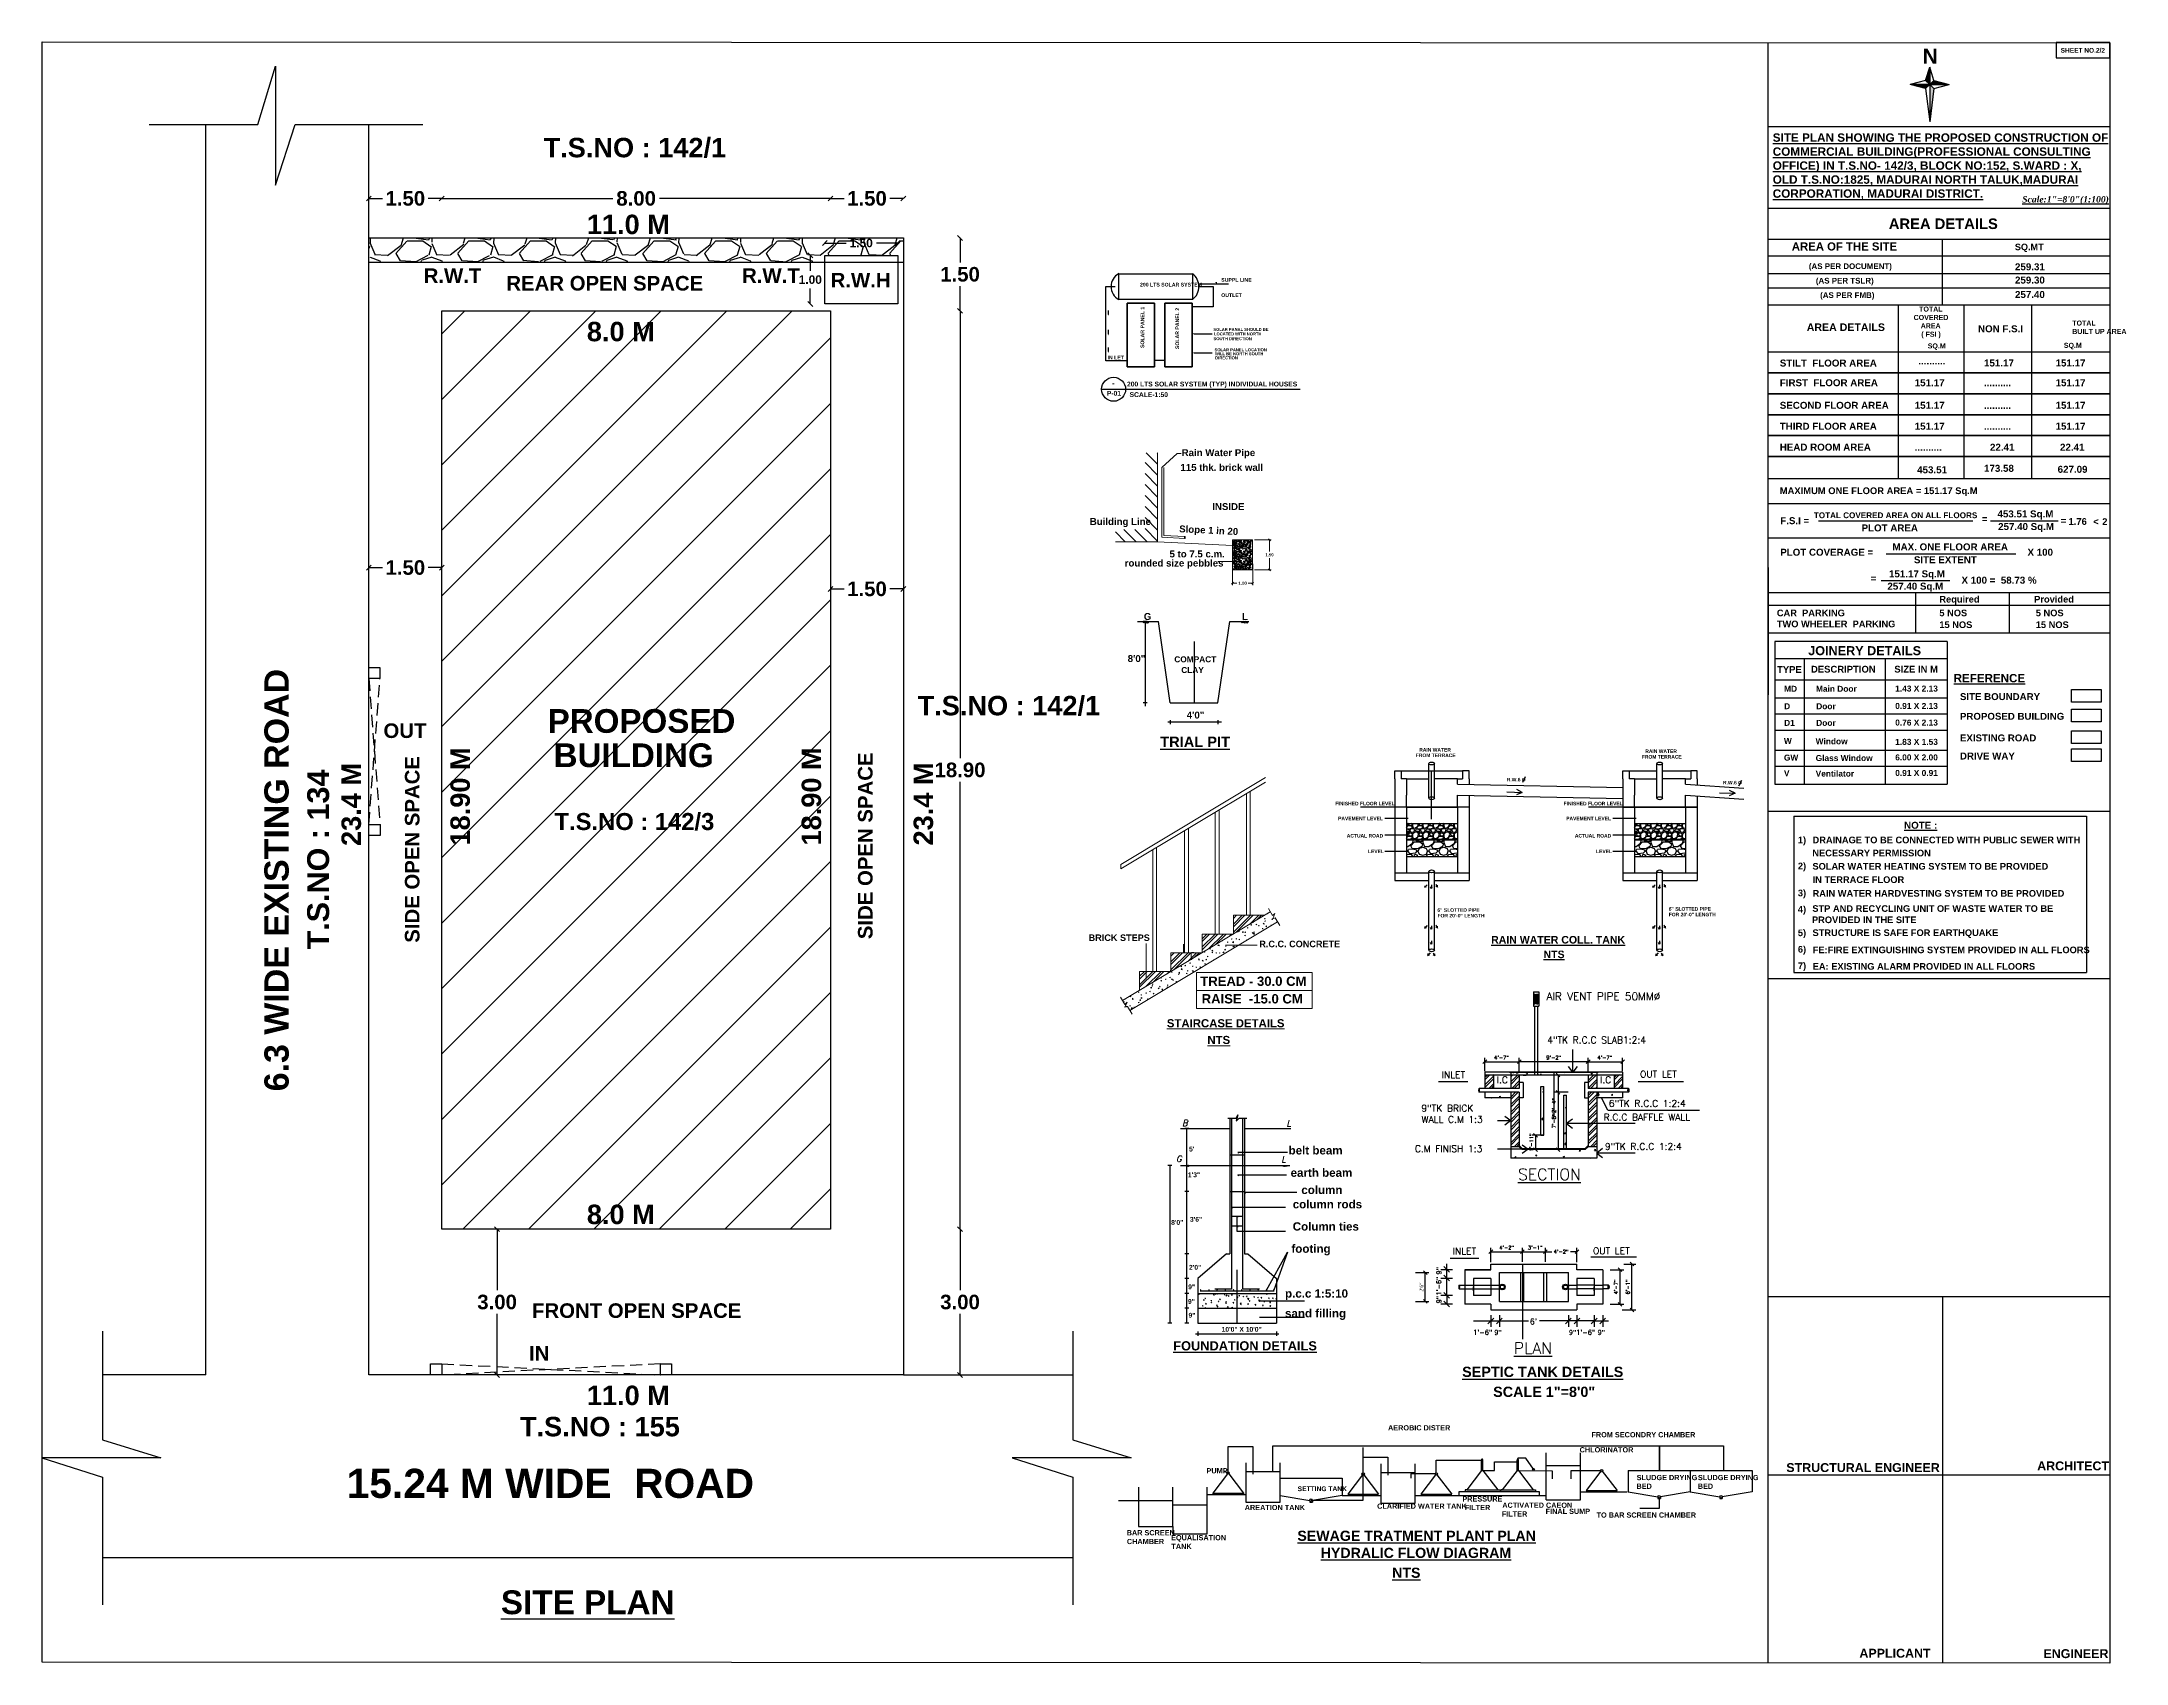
# Model space of a CAD drawing. Header units: metres. Extents: x 6910 to 7143, y 127 to 187.
# Drawn here: x 6957.11 to 7000.01, y 135.89 to 169.26 of the extents above; entities that cross this region are included whole.
import ezdxf
from ezdxf.enums import TextEntityAlignment as Align

# ---------------------------------------------------------------- set-up
doc = ezdxf.new("R2010")
doc.units = ezdxf.units.M
doc.linetypes.add('DASHED2', pattern=[0.375, 0.25, -0.125])
doc.linetypes.add('HIDDEN', pattern=[0.375, 0.25, -0.125])
doc.layers.add('0 @ 0.001', color=7, linetype='Continuous')
doc.styles.add('CODE', font='arialbd.ttf')
doc.styles.add('ITALIC', font='ITALIC.SHX', dxfattribs={"height": 0.009})
doc.styles.add('PDF Arial Bold', font='arialbd.ttf')
doc.styles.add('ROOM TEXT 10.5', font='swissc.ttf')
doc.styles.get("Standard").update_dxf_attribs({"font": 'arialbd.ttf'})
doc.styles.add('style1', font='arialbd.ttf')
doc.styles.add('style105', font='romans.shx', dxfattribs={"height": 5})
doc.styles.add('style106', font='romans.shx', dxfattribs={"height": 6})
doc.styles.add('style107', font='romans.shx', dxfattribs={"height": 7})
doc.styles.add('style108', font='romans.shx', dxfattribs={"height": 8})
doc.styles.add('style12', font='romanc.shx', dxfattribs={"height": 0.012})
doc.styles.add('style3', font='timesbi.ttf')
doc.styles.add('style4', font='arialbd.ttf', dxfattribs={"height": 3.81})
doc.dimstyles.new('Annotative', dxfattribs={"dimscale": 0, "dimtxt": 2.5, "dimasz": 2.5, "dimexe": 1.25, "dimexo": 0.625, "dimtad": 1, "dimtxsty": 'Standard', "dimcen": 2.5, "dimadec": 0, "dimazin": 0, "dimtfac": 1, "dimtmove": 0, "dimatfit": 3, "dimfxl": 0, "dimarcsym": 0})
doc.dimstyles.get("Standard").update_dxf_attribs({"dimtxt": 0.3, "dimasz": 0.1, "dimexe": 0.18, "dimexo": 0.0625, "dimgap": 0.09, "dimtad": 0, "dimtih": 1, "dimtoh": 1, "dimlfac": -1, "dimzin": 0, "dimdsep": 46, "dimtxsty": 'Standard', "dimblk": 'OBLIQUE', "dimcen": 0.09, "dimse1": 1, "dimse2": 1, "dimadec": 0, "dimazin": 0, "dimtfac": 1, "dimtofl": 0, "dimtmove": 0, "dimatfit": 3, "dimfxl": 0, "dimtolj": 1, "dimtzin": 0, "dimarcsym": 0})

msp = doc.modelspace()

# ---------------------------------------------------------------- texts
at = {"linetype": 'Continuous', "lineweight": 25, "style": 'style4'}
msp.add_text('N', height=0.306, dxfattribs=at).set_placement((6995.82, 169.117), align=Align.TOP_LEFT)
at = {"lineweight": 25, "style": 'style4'}
for s, height, p in [('SHEET NO.2/2', 0.09634, (6998.658, 169.037)), ('259.31', 0.1437, (6997.718, 164.559)), ('259.30', 0.1437, (6997.718, 164.286)), ('257.40', 0.1437, (6997.718, 163.989)), ('%%UREFERENCE', 0.17065, (6996.456, 156.08)), ('SITE BOUNDARY', 0.14258, (6996.585, 155.714)), ('PROPOSED BUILDING', 0.14258, (6996.585, 155.309)), ('EXISTING ROAD', 0.14258, (6996.585, 154.864)), ('DRIVE WAY', 0.1426, (6996.585, 154.491)), ('%%UNOTE :', 0.1437, (6995.436, 153.066)), ('STRUCTURAL ENGINEER', 0.18331, (6993.012, 139.828)), ('ARCHITECT', 0.1833, (6998.174, 139.863)), ('APPLICANT', 0.1833, (6994.516, 136.008)), ('ENGINEER', 0.1833, (6998.303, 135.999))]:
    msp.add_text(s, height=height, dxfattribs=at).set_placement(p)
for s, height, p in [('T.S.NO : 142/1', 0.4, (6967.441, 166.884)), ('11.0 M', 0.4, (6968.331, 165.303)), ('REAR OPEN SPACE', 0.3, (6966.674, 164.142)), ('8.0 M', 0.4, (6968.331, 163.098)), ('T.S.NO : 142/1', 0.4, (6975.137, 155.4)), ('PROPOSED', 0.488, (6967.524, 155.04)), ('BUILDING', 0.488, (6967.647, 154.335)), ('T.S.NO : 142/3', 0.35, (6967.666, 153.04)), ('8.0 M', 0.4, (6968.331, 144.93)), ('FRONT OPEN SPACE', 0.3, (6967.203, 143)), ('11.0 M', 0.4, (6968.331, 141.206)), ('T.S.NO : 155', 0.4, (6966.954, 140.563)), ('15.24 M WIDE  ROAD', 0.6, (6963.389, 139.295))]:
    msp.add_text(s, height=height).set_placement(p)
at = {"linetype": 'Continuous', "lineweight": 25}
for s, height, style, p in [('%%UScale:1"=8\'0"(1:100)', 0.13095, 'style3', (6997.867, 165.954)), ('AREA DETAILS', 0.21735, 'style4', (6995.121, 165.408)), ('AREA OF THE SITE', 0.16719, 'style4', (6993.125, 164.966)), ('SQ.MT', 0.1338, 'style4', (6997.715, 164.972)), ('(AS PER DOCUMENT)', 0.11712, 'style4', (6993.476, 164.584)), ('(AS PER TSLR)', 0.11712, 'style4', (6993.62, 164.286)), ('(AS PER FMB)', 0.11712, 'style4', (6993.708, 163.989)), ('Required', 0.1367, 'style4', (6996.161, 157.721)), ('Provided', 0.1367, 'style4', (6998.113, 157.721)), ('CAR  PARKING  ', 0.13667, 'style4', (6992.817, 157.439)), ('5 NOS ', 0.1367, 'style4', (6996.161, 157.439)), ('5 NOS ', 0.1367, 'style4', (6998.145, 157.439)), ('TWO WHEELER  PARKING ', 0.13667, 'style4', (6992.817, 157.212)), ('15 NOS ', 0.1367, 'style4', (6996.161, 157.196)), ('15 NOS ', 0.1367, 'style4', (6998.145, 157.196)), ('JOINERY DETAILS', 0.18585, 'style4', (6993.463, 156.638)), ('TYPE', 0.1394, 'style4', (6992.822, 156.274)), ('DESCRIPTION', 0.13939, 'style4', (6993.52, 156.28)), ('SIZE IN M', 0.1394, 'style4', (6995.234, 156.28)), ('MD', 0.1229, 'style4', (6992.967, 155.885)), ('Main Door', 0.1229, 'style4', (6993.622, 155.885)), ('1.43 X 2.13', 0.12288, 'style4', (6995.253, 155.89)), ('D', 0.123, 'style4', (6992.967, 155.526)), ('D1', 0.1229, 'style4', (6992.967, 155.184)), (' Door', 0.1229, 'style4', (6993.58, 155.526)), (' Door', 0.1229, 'style4', (6993.58, 155.184)), ('0.91 X 2.13', 0.12288, 'style4', (6995.253, 155.532)), ('0.76 X 2.13', 0.12288, 'style4', (6995.253, 155.19)), ('W', 0.123, 'style4', (6992.963, 154.813)), ('Window', 0.1229, 'style4', (6993.616, 154.804)), ('1.83 X 1.53', 0.12288, 'style4', (6995.253, 154.793)), ('GW', 0.1229, 'style4', (6992.963, 154.469)), ('Glass Window', 0.12288, 'style4', (6993.616, 154.46)), ('6.00 X 2.00', 0.12288, 'style4', (6995.253, 154.473)), ('V', 0.123, 'style4', (6992.963, 154.148)), ('Ventilator ', 0.12288, 'style4', (6993.616, 154.14)), ('0.91 X 0.91', 0.12288, 'style4', (6995.253, 154.153)), ('1)', 0.1365, 'style4', (6993.25, 152.767)), ('DRAINAGE TO BE CONNECTED WITH PUBLIC SEWER WITH', 0.13652, 'style4', (6993.552, 152.767)), ('2)', 0.1365, 'style4', (6993.25, 152.232)), ('      SOLAR WATER HEATING SYSTEM TO BE PROVIDED', 0.13652, 'style4', (6993.232, 152.225)), ('NECESSARY PERMISSION', 0.13652, 'style4', (6993.548, 152.498)), ('IN TERRACE FLOOR ', 0.13652, 'style4', (6993.553, 151.95)), ('4)', 0.1365, 'style4', (6993.25, 151.342)), ('3)', 0.1365, 'style4', (6993.25, 151.676)), ('STP AND RECYCLING UNIT OF WASTE WATER TO BE ', 0.13652, 'style4', (6993.548, 151.356)), ('RAIN WATER HARDVESTING SYSTEM TO BE PROVIDED', 0.13652, 'style4', (6993.552, 151.668)), ('5)', 0.1365, 'style4', (6993.25, 150.856)), ('PROVIDED IN THE SITE', 0.13652, 'style4', (6993.54, 151.124)), ('STRUCTURE IS SAFE FOR EARTHQUAKE', 0.13652, 'style4', (6993.551, 150.858)), ('6)', 0.1365, 'style4', (6993.25, 150.518)), ('FE:FIRE EXTINGUISHING SYSTEM PROVIDED IN ALL FLOORS', 0.13652, 'style4', (6993.555, 150.505)), ('7)', 0.1365, 'style4', (6993.25, 150.178)), ('EA: EXISTING ALARM PROVIDED IN ALL FLOORS', 0.13652, 'style4', (6993.555, 150.165))]:
    msp.add_text(s, height=height, dxfattribs=dict(at, style=style)).set_placement(p)
at = {"linetype": 'HIDDEN', "lineweight": 15, "style": 'style1'}
for s, p in [('R.W.T', (6964.973, 164.299)), ('R.W.T', (6971.525, 164.299)), ('R.W.H', (6973.347, 164.205))]:
    msp.add_text(s, height=0.3, dxfattribs=at).set_placement(p)
for s, height, p in [('6.3 WIDE EXISTING ROAD', 0.5, (6962.195, 147.663)), ('SIDE OPEN SPACE', 0.3, (6964.887, 150.72)), ('18.90 M', 0.4, (6965.924, 152.722)), ('18.90 M', 0.4, (6973.151, 152.722)), ('SIDE OPEN SPACE', 0.3, (6974.21, 150.794)), ('T.S.NO : 134', 0.45, (6963.026, 150.582)), ('23.4 M', 0.4, (6963.682, 152.711)), ('23.4 M', 0.4, (6975.454, 152.722))]:
    msp.add_text(s, height=height, rotation=90).set_placement(p)
at = {"insert": (6992.733, 167.376), "char_height": 0.17274, "attachment_point": 1, "style": 'CODE'}
msp.add_mtext_dynamic_manual_height_columns('{\\LSITE PLAN SHOWING THE PROPOSED CONSTRUCTION OF \\PCOMMERCIAL BUILDING(PROFESSIONAL CONSULTING \\POFFICE) IN T.S.NO- 142/3, BLOCK NO:152, S.WARD : X,  \\POLD T.S.NO:1825, MADURAI NORTH TALUK,MADURAI \\PCORPORATION, MADURAI DISTRICT.}', width=10.99227, gutter_width=22.5, heights=[4.915], dxfattribs=at)
at = {"attachment_point": 7, "style": 'PDF Arial Bold'}
for s, insert, char_height in [('AREA DETAILS', (6993.433, 163.307), 0.15587), ('TOTAL \\PBUILT UP AREA', (6998.896, 163.247), 0.10346), ('SQ.M', (6995.922, 162.921), 0.1035), ('NON F.S.I    ', (6996.957, 163.281), 0.14373), ('SQ.M', (6998.723, 162.933), 0.1035), ('STILT  FLOOR AREA', (6992.878, 162.576), 0.14373), ('..........', (6995.729, 162.621), 0.144), ('151.17', (6997.08, 162.577), 0.144), ('151.17', (6998.553, 162.577), 0.144), ('FIRST  FLOOR AREA', (6992.878, 162.171), 0.14373), ('151.17', (6995.654, 162.171), 0.144), ('..........', (6997.08, 162.171), 0.144), ('151.17', (6998.553, 162.171), 0.144), ('SECOND FLOOR AREA', (6992.878, 161.706), 0.14373), ('151.17', (6995.654, 161.706), 0.144), ('..........', (6997.08, 161.706), 0.144), ('151.17', (6998.553, 161.706), 0.144), ('THIRD FLOOR AREA', (6992.878, 161.276), 0.14373), ('151.17', (6995.654, 161.276), 0.144), ('..........', (6997.08, 161.276), 0.144), ('151.17', (6998.553, 161.276), 0.144), ('HEAD ROOM AREA', (6992.878, 160.845), 0.14373), ('..........', (6995.654, 160.846), 0.144), ('22.41', (6997.203, 160.846), 0.144), ('22.41', (6998.644, 160.846), 0.144), ('453.51', (6995.704, 160.379), 0.144), ('173.58', (6997.08, 160.409), 0.144), ('627.09', (6998.595, 160.389), 0.144), ('MAXIMUM ONE FLOOR AREA = 151.17 Sq.M', (6992.878, 159.911), 0.1382), ('{\\H0.83333x;TOTAL COVERED AREA ON ALL FLOORS}', (6993.578, 159.456), 0.14373), ('453.51 Sq.M', (6997.357, 159.43), 0.14398), ('F.S.I =', (6992.887, 159.332), 0.1437), ('PLOT AREA', (6994.561, 159.183), 0.1437), ('=', (6997.035, 159.371), 0.144), ('257.40 Sq.M', (6997.371, 159.17), 0.14373), ('=', (6998.657, 159.335), 0.144), ('PLOT COVERAGE =', (6992.887, 158.683), 0.14373), ('MAX. ONE FLOOR AREA', (6995.197, 158.793), 0.14373), ('X 100', (6997.975, 158.683), 0.1437), ('151.17 Sq.M', (6995.125, 158.196), 0.14398), ('SITE EXTENT', (6995.638, 158.528), 0.14373), ('=', (6994.746, 158.146), 0.144), ('257.40 Sq.M', (6995.092, 157.942), 0.14373), ('X 100 =  58.73 %', (6996.617, 158.107), 0.14373)]:
    msp.add_mtext(s, dxfattribs=dict(at, insert=insert, char_height=char_height))
for s, insert, char_height, width in [('{\\W6.961506; }TOTAL \\P{\\W4.140768; }COVERED \\P{\\W7.773457; }AREA\\P{\\W8.054652; }( FSI )', (6995.466, 163.16), 0.10346, 1.03326), ('\\pt0.41459;1.76', (6998.82, 159.318), 0.1382, 0.78605), ('{\\W2.576449; }<', (6999.189, 159.318), 0.1382, 0.26362), ('{\\W2.576449; }2', (6999.374, 159.318), 0.1382, 0.26362)]:
    msp.add_mtext(s, dxfattribs=dict(at, insert=insert, char_height=char_height, width=width))
at = {"attachment_point": 5}
for s, insert, char_height in [('\\A1;OUT', (6964.588, 155.082), 0.3), ('\\A1;IN', (6967.352, 142.272), 0.3), ('\\A1;{\\LSITE PLAN }', (6968.349, 137.144), 0.48991)]:
    msp.add_mtext(s, dxfattribs=dict(at, insert=insert, char_height=char_height))

# ---------------------------------------------------------------- blocks, each defined once
blk = doc.blocks.new('A$C527521B7')
at = {"color": 0, "linetype": 'Continuous', "lineweight": 25}
for p, q in [((177.8, 177.1), (177.8, 217.9)), ((177.8, 217.9), (217.7, 217.9)), ((217.7, 217.9), (217.7, 173)), ((250.2, 218.9), (876.7, 218.9)), ((250.2, 177.4), (250.2, 218.9)), ((396.5, 131), (396.5, 216.3)), ((693, 131.5), (693, 207.4)), ((748.5, 131.5), (748.5, 207.4)), ((876.7, 218.9), (980.1, 218.9)), ((876.7, 218.9), (876.7, 179.2)), ((876.7, 179.2), (876.7, 218.9)), ((980.1, 218.9), (980.1, 179.2)), ((176.7, 173.7), (152.8, 142.4)), ((170.1, 177.9), (177.8, 175.2)), ((179, 173.7), (202.9, 142.4)), ((206.5, 191.7), (206.5, 127.8)), ((206.5, 177.4), (262, 177.4)), ((262, 127.8), (262, 191.7)), ((395.4, 172), (371.5, 140.7)), ((396.5, 200.4), (436.4, 200.4)), ((397.7, 172), (421.6, 140.7)), ((425.2, 190.1), (425.2, 126.1)), ((425.2, 175.8), (480.7, 175.8)), ((436.4, 200.4), (436.4, 171.4)), ((514.9, 173.6), (473.9, 173.6)), ((473.9, 173.6), (473.9, 166.8)), ((480.7, 126.1), (480.7, 190.1)), ((513.7, 172), (489.9, 140.7)), ((514.9, 195.9), (588.2, 195.9)), ((514.9, 175.5), (514.9, 195.9)), ((516.1, 172), (540, 140.7)), ((588.2, 178.8), (564.3, 147.5)), ((588.2, 178.8), (588.2, 195.9)), ((588.2, 178.8), (590.5, 178.8)), ((590.5, 178.8), (590.5, 195.9)), ((590.5, 178.8), (609.4, 178.8)), ((590.5, 178.8), (614.4, 147.5)), ((609.4, 193.2), (645.7, 193.2)), ((609.4, 189.9), (609.4, 193.2)), ((609.4, 178.8), (609.4, 189.9)), ((645.7, 178.8), (621.8, 147.5)), ((645.7, 178.8), (645.7, 195.9)), ((645.7, 178.8), (648.1, 178.8)), ((647, 199), (646.9, 197.4)), ((659.8, 199), (647, 199)), ((648.1, 178.8), (648.1, 195.9)), ((648.1, 178.8), (702.5, 178.4)), ((648.1, 178.8), (671.9, 147.5)), ((672.4, 181), (659.8, 199)), ((693, 187.4), (748.5, 187.4)), ((702.5, 178.4), (702.5, 165.5)), ((782.7, 178.4), (732.8, 178.4)), ((732.8, 178.4), (732.8, 165.4)), ((781.5, 177.8), (757.7, 146.5)), ((783.9, 177.8), (807.8, 146.5)), ((825.7, 179.2), (926, 179.2)), ((825.7, 179.2), (825.7, 144.5)), ((926, 179.2), (1026.4, 179.2)), ((926, 179.2), (926, 144.5)), ((1026.4, 179.2), (1026.4, 144.5)), ((32.6, 152.3), (32.6, 88.3)), ((88.1, 88.3), (88.1, 152.3)), ((143.6, 76.3), (143.6, 152.3)), ((143.6, 140.4), (206.2, 140.4)), ((152.8, 142.4), (202.9, 142.4)), ((152.8, 142.4), (152.8, 140.4)), ((202.9, 142.4), (202.9, 140.4)), ((262, 166.5), (362.3, 166.5)), ((262, 138.8), (310.1, 130.5)), ((362.3, 138.8), (314.2, 130.5)), ((362.3, 166.5), (362.3, 138.8)), ((362.3, 138.8), (424.9, 138.8)), ((371.5, 140.7), (421.6, 140.7)), ((480.7, 138.8), (543.2, 138.8)), ((489.9, 140.7), (540, 140.7)), ((543.2, 138.8), (681.7, 138.8)), ((552.1, 145.2), (681.7, 145.2)), ((552.1, 138.8), (552.1, 145.2)), ((564.3, 147.5), (561.8, 147.5)), ((561.8, 147.5), (561.8, 145.2)), ((564.3, 147.5), (614.4, 147.5)), ((564.3, 145.2), (614.4, 145.2)), ((614.4, 147.5), (618.2, 147.8)), ((618.2, 147.8), (618.2, 145.2)), ((619.4, 147.5), (619.4, 145.2)), ((621.8, 147.5), (619.4, 147.5)), ((621.8, 147.5), (671.9, 147.5)), ((671.9, 147.5), (675.7, 147.8)), ((675.7, 147.8), (675.7, 145.2)), ((681.7, 145.2), (681.7, 138.8)), ((681.7, 138.8), (693, 138.8)), ((748.5, 144.5), (824.4, 144.5)), ((757.7, 146.5), (807.8, 146.5)), ((825.7, 144.5), (873.9, 136.3)), ((873.9, 136.3), (873.9, 133.5)), ((926, 144.5), (877.9, 136.3)), ((877.9, 136.3), (877.9, 133.5)), ((926, 144.5), (974.2, 136.3)), ((974.2, 136.3), (974.2, 133.5)), ((1026.4, 144.5), (978.2, 136.3)), ((978.2, 136.3), (978.2, 133.5)), ((0, 130.6), (88.1, 130.6)), ((88.1, 123.2), (143.6, 123.2)), ((206.5, 127.8), (262, 127.8)), ((310.1, 130.5), (310.1, 127.8)), ((310.1, 127.8), (314.2, 127.8)), ((312.1, 131), (396.5, 131)), ((314.2, 130.5), (314.2, 127.8)), ((425.2, 126.1), (480.7, 126.1)), ((693, 131.5), (748.5, 131.5)), ((875.9, 117.5), (844.9, 117.5)), ((873.9, 133.5), (877.9, 133.5)), ((875.9, 133.5), (875.9, 117.5)), ((974.2, 133.5), (978.2, 133.5)), ((32.6, 88.3), (88.1, 88.3)), ((88.1, 88.3), (88.1, 76.3)), ((88.1, 76.3), (143.6, 76.3))]:
    blk.add_line(p, q, dxfattribs=at)
for centre, radius in [((177.8, 175.2), 1.93), ((396.5, 173.6), 1.93), ((514.9, 173.6), 1.93), ((672.4, 181), 1.4), ((782.7, 178.6), 1.93), ((875.8, 136.5), 1.93), ((976, 136.4), 1.93), ((312.1, 131), 1.93)]:
    blk.add_circle(centre, radius, dxfattribs=at)
for centre in [(589.3, 196.2), (646.9, 196.2)]:
    blk.add_arc(centre, 1.22, 342.5369, 194.6718, dxfattribs=at)
at = {"color": 0, "lineweight": 25, "style": 'CODE'}
for s, height, p in [('AEROBIC DISTER', 8.438, (436.8, 244)), ('FROM SECONDRY CHAMBER', 8.438, (766.3, 232.8)), ('CHLORINATOR', 8.438, (747.2, 208.4)), ('PUMP', 8.44, (142.8, 174.4)), ('SLUDGE DRYING', 8.438, (839.5, 163.4)), ('SLUDGE DRYING', 8.438, (938.8, 163.4)), ('PRESSURE', 8.44, (557.2, 128.8)), ('BED', 8.44, (839.2, 149.3)), ('BED', 8.44, (938.5, 149.3)), ('AREATION TANK', 8.438, (204.7, 114.9)), ('CLARIFIED WATER TANK', 8.438, (419.1, 117.1)), (' FILTER', 8.44, (557.9, 114.8)), ('FILTER', 8.44, (621.1, 104.5)), ('ACTIVATED CAEON', 8.438, (621.9, 118.6)), ('FINAL SUMP', 8.44, (692.1, 108.7)), ('TO BAR SCREEN CHAMBER', 8.438, (774.6, 102.7)), ('BAR SCREEN', 8.44, (13.5, 74)), ('CHAMBER', 8.44, (13.8, 59.8)), ('EQUALISATION', 8.438, (85.4, 66)), ('TANK', 8.44, (85.9, 51.9))]:
    blk.add_text(s, height=height, dxfattribs=at).set_placement(p)
at = {"color": 0, "lineweight": 25}
for s, height, p in [('SETTING TANK', 7.733, (290.4, 145.6)), ('%%USEWAGE TRATMENT PLANT PLAN', 16.434, (289.9, 65.1)), ('%%UHYDRALIC FLOW DIAGRAM', 16.434, (327.7, 37.4)), ('%%UNTS', 16.43, (443.4, 5.2))]:
    blk.add_text(s, height=height, dxfattribs=at).set_placement(p)
blk = doc.blocks.new('A$C1EA66548')
at = {"color": 0, "linetype": 'Continuous', "lineweight": 25}
for p, q in [((0.1317, 0.3965), (0.1317, 0.4138)), ((0.1317, 0.4138), (0.1459, 0.4138)), ((0.1459, 0.4138), (0.2062, 0.4138)), ((0.1459, 0.4138), (0.1459, 0.3965)), ((0.2062, 0.3538), (0.2062, 0.4296)), ((0.2182, 0.3538), (0.2182, 0.4296)), ((0.2182, 0.4138), (0.2799, 0.4138)), ((0.2941, 0.4138), (0.2799, 0.4138)), ((0.2799, 0.4138), (0.2799, 0.3965)), ((0.2941, 0.3965), (0.2941, 0.4138)), ((0.6291, 0.3965), (0.6291, 0.4138)), ((0.6291, 0.4138), (0.6433, 0.4138)), ((0.6433, 0.4138), (0.7035, 0.4138)), ((0.6433, 0.4138), (0.6433, 0.3965)), ((0.7035, 0.3538), (0.7035, 0.4296)), ((0.7155, 0.3538), (0.7155, 0.4296)), ((0.7155, 0.4138), (0.7772, 0.4138)), ((0.7914, 0.4138), (0.7772, 0.4138)), ((0.7772, 0.4138), (0.7772, 0.3965)), ((0.7914, 0.3965), (0.7914, 0.4138)), ((0.1317, 0.3965), (0.1317, 0.3609)), ((0.1574, 0.3965), (0.1459, 0.3965)), ((0.1574, 0.3965), (0.1574, 0.3609)), ((0.1574, 0.3965), (0.2062, 0.3965)), ((0.2684, 0.3965), (0.2182, 0.3965)), ((0.2684, 0.3849), (0.2684, 0.3965)), ((0.2684, 0.3965), (0.2799, 0.3965)), ((0.2684, 0.3849), (0.6296, 0.3775)), ((0.2941, 0.3965), (0.2941, 0.3843)), ((0.3763, 0.3677), (0.4099, 0.3665)), ((0.4099, 0.3665), (0.3972, 0.361)), ((0.4099, 0.3665), (0.3977, 0.3729)), ((0.4163, 0.4009), (0.4102, 0.388)), ((0.6291, 0.3965), (0.6291, 0.3609)), ((0.6547, 0.3965), (0.6433, 0.3965)), ((0.6547, 0.3965), (0.6547, 0.3609)), ((0.6547, 0.3965), (0.7035, 0.3965)), ((0.7658, 0.3965), (0.7155, 0.3965)), ((0.7658, 0.3849), (0.7658, 0.3965)), ((0.7658, 0.3965), (0.7772, 0.3965)), ((0.7658, 0.3849), (0.8932, 0.3758)), ((0.7914, 0.3965), (0.7914, 0.383)), ((0.8402, 0.3659), (0.8739, 0.3647)), ((0.8739, 0.3647), (0.8612, 0.3593)), ((0.8739, 0.3647), (0.8616, 0.3711)), ((0.8877, 0.3928), (0.8817, 0.3799)), ((0.2941, 0.3347), (0.057, 0.3347)), ((0.1317, 0.3609), (0.1317, 0.1743)), ((0.1574, 0.3347), (0.1574, 0.3609)), ((0.1574, 0.3347), (0.2684, 0.3347)), ((0.1574, 0.3347), (0.1574, 0.1914)), ((0.2684, 0.3347), (0.2684, 0.3609)), ((0.2684, 0.3609), (0.6291, 0.3535)), ((0.2684, 0.3347), (0.2684, 0.1914)), ((0.2941, 0.3603), (0.2941, 0.1743)), ((0.7914, 0.3347), (0.5543, 0.3347)), ((0.6291, 0.3609), (0.6291, 0.1743)), ((0.6291, 0.3347), (0.7914, 0.3347)), ((0.6547, 0.3347), (0.6547, 0.3609)), ((0.6547, 0.3347), (0.6547, 0.1914)), ((0.7658, 0.3347), (0.7658, 0.3609)), ((0.7658, 0.3609), (0.8932, 0.3518)), ((0.7658, 0.3347), (0.7658, 0.1914)), ((0.7914, 0.359), (0.7914, 0.1743)), ((0.1612, 0.3094), (0.1099, 0.3094)), ((0.1612, 0.2736), (0.1099, 0.2736)), ((0.1574, 0.2989), (0.2684, 0.2989)), ((0.1574, 0.2901), (0.1611, 0.2942)), ((0.1574, 0.2917), (0.159, 0.2929)), ((0.1586, 0.2869), (0.1574, 0.289)), ((0.159, 0.2862), (0.1574, 0.286)), ((0.1617, 0.2817), (0.1574, 0.2813)), ((0.1583, 0.2798), (0.1574, 0.2799)), ((0.1609, 0.2758), (0.1583, 0.2799)), ((0.1642, 0.2865), (0.1586, 0.287)), ((0.159, 0.2929), (0.1608, 0.2986)), ((0.1636, 0.2851), (0.159, 0.2863)), ((0.159, 0.2701), (0.1608, 0.2758)), ((0.1609, 0.2986), (0.1606, 0.2989)), ((0.1622, 0.2803), (0.1606, 0.2796)), ((0.1606, 0.2796), (0.1615, 0.2774)), ((0.1611, 0.2942), (0.167, 0.2942)), ((0.1623, 0.2989), (0.1615, 0.2981)), ((0.1615, 0.2981), (0.1633, 0.2954)), ((0.1615, 0.2774), (0.1649, 0.2794)), ((0.1638, 0.2776), (0.1615, 0.2753)), ((0.1615, 0.2753), (0.1633, 0.2726)), ((0.1638, 0.284), (0.1618, 0.2817)), ((0.1649, 0.2794), (0.1622, 0.2803)), ((0.1634, 0.2954), (0.1691, 0.2947)), ((0.1638, 0.284), (0.1636, 0.2851)), ((0.1684, 0.2769), (0.1638, 0.2776)), ((0.1691, 0.2889), (0.1643, 0.2864)), ((0.1649, 0.284), (0.1663, 0.2808)), ((0.1652, 0.284), (0.1666, 0.2872)), ((0.1663, 0.2808), (0.1702, 0.2796)), ((0.1665, 0.2872), (0.1702, 0.2883)), ((0.167, 0.2943), (0.17, 0.2922)), ((0.1702, 0.2753), (0.1684, 0.2769)), ((0.169, 0.2947), (0.1702, 0.2967)), ((0.17, 0.2922), (0.169, 0.289)), ((0.169, 0.2719), (0.1702, 0.2739)), ((0.1702, 0.2981), (0.1693, 0.2989)), ((0.1704, 0.2983), (0.1702, 0.2935)), ((0.1702, 0.2967), (0.1702, 0.2981)), ((0.1702, 0.2935), (0.172, 0.2892)), ((0.1702, 0.2883), (0.1738, 0.2869)), ((0.1702, 0.2796), (0.1741, 0.2808)), ((0.1704, 0.2755), (0.1702, 0.2708)), ((0.1702, 0.2739), (0.1702, 0.2753)), ((0.1711, 0.2989), (0.1704, 0.2983)), ((0.1757, 0.2803), (0.1704, 0.2755)), ((0.172, 0.2892), (0.1768, 0.289)), ((0.1738, 0.2869), (0.1752, 0.284)), ((0.1741, 0.2808), (0.1752, 0.284)), ((0.1811, 0.2798), (0.1757, 0.2803)), ((0.1768, 0.2891), (0.1818, 0.2929)), ((0.1768, 0.284), (0.1775, 0.2858)), ((0.1793, 0.2813), (0.1768, 0.284)), ((0.1818, 0.2862), (0.1775, 0.2858)), ((0.1845, 0.2817), (0.1793, 0.2813)), ((0.1798, 0.2896), (0.1839, 0.2942)), ((0.1814, 0.2869), (0.1798, 0.2897)), ((0.1836, 0.2758), (0.1811, 0.2799)), ((0.187, 0.2865), (0.1813, 0.287)), ((0.1818, 0.2929), (0.1836, 0.2986)), ((0.1864, 0.2851), (0.1818, 0.2863)), ((0.1818, 0.2701), (0.1836, 0.2758)), ((0.1836, 0.2986), (0.1834, 0.2989)), ((0.185, 0.2803), (0.1834, 0.2796)), ((0.1834, 0.2796), (0.1843, 0.2774)), ((0.1839, 0.2942), (0.1898, 0.2942)), ((0.1851, 0.2989), (0.1843, 0.2981)), ((0.1843, 0.2981), (0.1861, 0.2954)), ((0.1843, 0.2774), (0.1877, 0.2794)), ((0.1866, 0.2776), (0.1843, 0.2753)), ((0.1843, 0.2753), (0.1861, 0.2726)), ((0.1866, 0.284), (0.1845, 0.2817)), ((0.1877, 0.2794), (0.185, 0.2803)), ((0.1861, 0.2954), (0.1918, 0.2947)), ((0.1866, 0.284), (0.1864, 0.2851)), ((0.1912, 0.2769), (0.1866, 0.2776)), ((0.1919, 0.2889), (0.1871, 0.2864)), ((0.1877, 0.284), (0.1891, 0.2808)), ((0.188, 0.284), (0.1893, 0.2872)), ((0.1891, 0.2808), (0.193, 0.2796)), ((0.1893, 0.2872), (0.193, 0.2883)), ((0.1898, 0.2943), (0.1927, 0.2922)), ((0.193, 0.2753), (0.1912, 0.2769)), ((0.1918, 0.2947), (0.1929, 0.2967)), ((0.1927, 0.2922), (0.1918, 0.289)), ((0.1918, 0.2719), (0.1929, 0.2739)), ((0.193, 0.2981), (0.192, 0.2989)), ((0.1932, 0.2983), (0.193, 0.2935)), ((0.193, 0.2967), (0.193, 0.2981)), ((0.193, 0.2935), (0.1948, 0.2892)), ((0.193, 0.2883), (0.1966, 0.2869)), ((0.193, 0.2796), (0.1969, 0.2808)), ((0.1932, 0.2755), (0.193, 0.2708)), ((0.193, 0.2739), (0.193, 0.2753)), ((0.1938, 0.2989), (0.1932, 0.2983)), ((0.1984, 0.2803), (0.1932, 0.2755)), ((0.1948, 0.2892), (0.1996, 0.289)), ((0.1966, 0.2869), (0.198, 0.284)), ((0.1968, 0.2808), (0.198, 0.284)), ((0.2039, 0.2798), (0.1984, 0.2803)), ((0.1996, 0.2891), (0.2046, 0.2929)), ((0.1996, 0.284), (0.2003, 0.2858)), ((0.2021, 0.2813), (0.1996, 0.284)), ((0.2046, 0.2862), (0.2003, 0.2858)), ((0.2073, 0.2817), (0.2021, 0.2813)), ((0.2025, 0.2896), (0.2066, 0.2942)), ((0.2041, 0.2869), (0.2025, 0.2897)), ((0.2064, 0.2758), (0.2039, 0.2799)), ((0.2098, 0.2865), (0.2041, 0.287)), ((0.2046, 0.2929), (0.2064, 0.2986)), ((0.2091, 0.2851), (0.2046, 0.2863)), ((0.2046, 0.2701), (0.2064, 0.2758)), ((0.2064, 0.2986), (0.2062, 0.2989)), ((0.2078, 0.2803), (0.2062, 0.2796)), ((0.2062, 0.2796), (0.2071, 0.2774)), ((0.2066, 0.2942), (0.2126, 0.2942)), ((0.2079, 0.2989), (0.2071, 0.2981)), ((0.2071, 0.2981), (0.2089, 0.2954)), ((0.2071, 0.2774), (0.2105, 0.2794)), ((0.2094, 0.2776), (0.2071, 0.2753)), ((0.2071, 0.2753), (0.2089, 0.2726)), ((0.2094, 0.284), (0.2073, 0.2817)), ((0.2105, 0.2794), (0.2078, 0.2803)), ((0.2089, 0.2954), (0.2146, 0.2947)), ((0.2094, 0.284), (0.2091, 0.2851)), ((0.2139, 0.2769), (0.2094, 0.2776)), ((0.2146, 0.2889), (0.2098, 0.2864)), ((0.2105, 0.284), (0.2119, 0.2808)), ((0.2107, 0.284), (0.2121, 0.2872)), ((0.2119, 0.2808), (0.2157, 0.2796)), ((0.2121, 0.2872), (0.2157, 0.2883)), ((0.2126, 0.2943), (0.2155, 0.2922)), ((0.2158, 0.2753), (0.2139, 0.2769)), ((0.2146, 0.2947), (0.2157, 0.2967)), ((0.2155, 0.2922), (0.2146, 0.289)), ((0.2146, 0.2719), (0.2157, 0.2739)), ((0.2158, 0.2981), (0.2148, 0.2989)), ((0.2157, 0.2967), (0.2157, 0.2981)), ((0.2157, 0.2935), (0.2176, 0.2892)), ((0.2157, 0.2883), (0.2194, 0.2869)), ((0.2157, 0.2739), (0.2157, 0.2753)), ((0.216, 0.2983), (0.2158, 0.2935)), ((0.2158, 0.2796), (0.2196, 0.2808)), ((0.216, 0.2755), (0.2158, 0.2708)), ((0.2166, 0.2989), (0.216, 0.2983)), ((0.2212, 0.2803), (0.216, 0.2755)), ((0.2176, 0.2892), (0.2223, 0.289)), ((0.2194, 0.2869), (0.2208, 0.284)), ((0.2196, 0.2808), (0.2208, 0.284)), ((0.2267, 0.2798), (0.2212, 0.2803)), ((0.2223, 0.2891), (0.2274, 0.2929)), ((0.2224, 0.284), (0.223, 0.2858)), ((0.2249, 0.2813), (0.2224, 0.284)), ((0.2274, 0.2862), (0.2231, 0.2858)), ((0.2301, 0.2817), (0.2248, 0.2813)), ((0.2253, 0.2896), (0.2294, 0.2942)), ((0.2269, 0.2869), (0.2253, 0.2897)), ((0.2292, 0.2758), (0.2267, 0.2799)), ((0.2326, 0.2865), (0.2269, 0.287)), ((0.2274, 0.2929), (0.2292, 0.2986)), ((0.2319, 0.2851), (0.2274, 0.2863)), ((0.2274, 0.2701), (0.2292, 0.2758)), ((0.2292, 0.2986), (0.229, 0.2989)), ((0.2306, 0.2803), (0.229, 0.2796)), ((0.229, 0.2796), (0.2299, 0.2774)), ((0.2294, 0.2942), (0.2353, 0.2942)), ((0.2307, 0.2989), (0.2299, 0.2981)), ((0.2299, 0.2981), (0.2317, 0.2954)), ((0.2299, 0.2774), (0.2333, 0.2794)), ((0.2322, 0.2776), (0.2299, 0.2753)), ((0.2299, 0.2753), (0.2317, 0.2726)), ((0.2322, 0.284), (0.2301, 0.2817)), ((0.2333, 0.2794), (0.2306, 0.2803)), ((0.2317, 0.2954), (0.2374, 0.2947)), ((0.2322, 0.284), (0.2319, 0.2851)), ((0.2367, 0.2769), (0.2322, 0.2776)), ((0.2374, 0.2889), (0.2326, 0.2864)), ((0.2333, 0.284), (0.2347, 0.2808)), ((0.2335, 0.284), (0.2349, 0.2872)), ((0.2346, 0.2808), (0.2385, 0.2796)), ((0.2349, 0.2872), (0.2385, 0.2883)), ((0.2353, 0.2943), (0.2383, 0.2922)), ((0.2386, 0.2753), (0.2367, 0.2769)), ((0.2374, 0.2947), (0.2385, 0.2967)), ((0.2383, 0.2922), (0.2374, 0.289)), ((0.2374, 0.2719), (0.2385, 0.2739)), ((0.2386, 0.2981), (0.2376, 0.2989)), ((0.2388, 0.2983), (0.2385, 0.2935)), ((0.2385, 0.2967), (0.2385, 0.2981)), ((0.2385, 0.2935), (0.2403, 0.2892)), ((0.2385, 0.2883), (0.2422, 0.2869)), ((0.2385, 0.2796), (0.2424, 0.2808)), ((0.2388, 0.2755), (0.2385, 0.2708)), ((0.2385, 0.2739), (0.2385, 0.2753)), ((0.2394, 0.2989), (0.2388, 0.2983)), ((0.244, 0.2803), (0.2388, 0.2755)), ((0.2403, 0.2892), (0.2451, 0.289)), ((0.2422, 0.2869), (0.2435, 0.284)), ((0.2424, 0.2808), (0.2435, 0.284)), ((0.2495, 0.2798), (0.244, 0.2803)), ((0.2451, 0.2891), (0.2501, 0.2929)), ((0.2451, 0.284), (0.2458, 0.2858)), ((0.2476, 0.2813), (0.2451, 0.284)), ((0.2502, 0.2862), (0.2458, 0.2858)), ((0.2529, 0.2817), (0.2476, 0.2813)), ((0.2481, 0.2896), (0.2522, 0.2942)), ((0.2497, 0.2869), (0.2481, 0.2897)), ((0.252, 0.2758), (0.2495, 0.2799)), ((0.2554, 0.2865), (0.2497, 0.287)), ((0.2501, 0.2929), (0.252, 0.2986)), ((0.2547, 0.2851), (0.2501, 0.2863)), ((0.2501, 0.2701), (0.252, 0.2758)), ((0.2533, 0.2803), (0.2517, 0.2796)), ((0.2517, 0.2796), (0.2527, 0.2774)), ((0.252, 0.2986), (0.2518, 0.2989)), ((0.2522, 0.2942), (0.2581, 0.2942)), ((0.2526, 0.2981), (0.2545, 0.2954)), ((0.2526, 0.2774), (0.2561, 0.2794)), ((0.2526, 0.2753), (0.2545, 0.2726)), ((0.2534, 0.2989), (0.2527, 0.2981)), ((0.2549, 0.2776), (0.2527, 0.2753)), ((0.2549, 0.284), (0.2529, 0.2817)), ((0.2561, 0.2794), (0.2533, 0.2803)), ((0.2545, 0.2954), (0.2602, 0.2947)), ((0.2549, 0.284), (0.2547, 0.2851)), ((0.2595, 0.2769), (0.255, 0.2776)), ((0.2602, 0.2889), (0.2554, 0.2864)), ((0.2561, 0.284), (0.2574, 0.2808)), ((0.2563, 0.284), (0.2577, 0.2872)), ((0.2574, 0.2808), (0.2613, 0.2796)), ((0.2577, 0.2872), (0.2613, 0.2883)), ((0.2581, 0.2943), (0.2611, 0.2922)), ((0.2613, 0.2753), (0.2595, 0.2769)), ((0.2602, 0.2947), (0.2613, 0.2967)), ((0.2611, 0.2922), (0.2602, 0.289)), ((0.2602, 0.2719), (0.2613, 0.2739)), ((0.2613, 0.2981), (0.2604, 0.2989)), ((0.2615, 0.2983), (0.2613, 0.2935)), ((0.2613, 0.2967), (0.2613, 0.2981)), ((0.2613, 0.2935), (0.2631, 0.2892)), ((0.2613, 0.2883), (0.2649, 0.2869)), ((0.2613, 0.2796), (0.2652, 0.2808)), ((0.2615, 0.2755), (0.2613, 0.2708)), ((0.2613, 0.2739), (0.2613, 0.2753)), ((0.2622, 0.2989), (0.2616, 0.2983)), ((0.2668, 0.2803), (0.2616, 0.2755)), ((0.2631, 0.2892), (0.2679, 0.289)), ((0.265, 0.2869), (0.2663, 0.284)), ((0.2652, 0.2808), (0.2663, 0.284)), ((0.2684, 0.2802), (0.2668, 0.2803)), ((0.2679, 0.2891), (0.2684, 0.2895)), ((0.2679, 0.284), (0.2684, 0.2853)), ((0.2684, 0.2834), (0.2679, 0.284)), ((0.6585, 0.3094), (0.6072, 0.3094)), ((0.6585, 0.2736), (0.6072, 0.2736)), ((0.6547, 0.2989), (0.7658, 0.2989)), ((0.6547, 0.2901), (0.6584, 0.2942)), ((0.6547, 0.2917), (0.6563, 0.2929)), ((0.6559, 0.2869), (0.6547, 0.289)), ((0.6564, 0.2862), (0.6547, 0.286)), ((0.6591, 0.2817), (0.6547, 0.2813)), ((0.6557, 0.2798), (0.6547, 0.2799)), ((0.6582, 0.2758), (0.6557, 0.2799)), ((0.6616, 0.2865), (0.6559, 0.287)), ((0.6609, 0.2851), (0.6563, 0.2863)), ((0.6564, 0.2929), (0.6582, 0.2986)), ((0.6564, 0.2701), (0.6582, 0.2758)), ((0.6595, 0.2803), (0.6579, 0.2796)), ((0.6579, 0.2796), (0.6589, 0.2774)), ((0.6582, 0.2986), (0.658, 0.2989)), ((0.6584, 0.2942), (0.6643, 0.2942)), ((0.6588, 0.2774), (0.6623, 0.2794)), ((0.6597, 0.2989), (0.6589, 0.2981)), ((0.6589, 0.2981), (0.6607, 0.2954)), ((0.6611, 0.2776), (0.6589, 0.2753)), ((0.6589, 0.2753), (0.6607, 0.2726)), ((0.6611, 0.284), (0.6591, 0.2817)), ((0.6623, 0.2794), (0.6595, 0.2803)), ((0.6607, 0.2954), (0.6664, 0.2947)), ((0.6611, 0.284), (0.6609, 0.2851)), ((0.6657, 0.2769), (0.6612, 0.2776)), ((0.6664, 0.2889), (0.6616, 0.2864)), ((0.6623, 0.284), (0.6636, 0.2808)), ((0.6625, 0.284), (0.6639, 0.2872)), ((0.6636, 0.2808), (0.6675, 0.2796)), ((0.6639, 0.2872), (0.6675, 0.2883)), ((0.6643, 0.2943), (0.6673, 0.2922)), ((0.6675, 0.2753), (0.6657, 0.2769)), ((0.6664, 0.2947), (0.6675, 0.2967)), ((0.6673, 0.2922), (0.6664, 0.289)), ((0.6664, 0.2719), (0.6675, 0.2739)), ((0.6675, 0.2981), (0.6666, 0.2989)), ((0.6677, 0.2983), (0.6675, 0.2935)), ((0.6675, 0.2967), (0.6675, 0.2981)), ((0.6675, 0.2935), (0.6693, 0.2892)), ((0.6675, 0.2883), (0.6712, 0.2869)), ((0.6675, 0.2796), (0.6714, 0.2808)), ((0.6677, 0.2755), (0.6675, 0.2708)), ((0.6675, 0.2739), (0.6675, 0.2753)), ((0.6684, 0.2989), (0.6678, 0.2983)), ((0.673, 0.2803), (0.6678, 0.2755)), ((0.6693, 0.2892), (0.6741, 0.289)), ((0.6712, 0.2869), (0.6725, 0.284)), ((0.6714, 0.2808), (0.6725, 0.284)), ((0.6785, 0.2798), (0.673, 0.2803)), ((0.6741, 0.2891), (0.6791, 0.2929)), ((0.6741, 0.284), (0.6748, 0.2858)), ((0.6766, 0.2813), (0.6741, 0.284)), ((0.6792, 0.2862), (0.6748, 0.2858)), ((0.6818, 0.2817), (0.6766, 0.2813)), ((0.6771, 0.2896), (0.6812, 0.2942)), ((0.6787, 0.2869), (0.6771, 0.2897)), ((0.681, 0.2758), (0.6785, 0.2799)), ((0.6844, 0.2865), (0.6787, 0.287)), ((0.6791, 0.2929), (0.681, 0.2986)), ((0.6837, 0.2851), (0.6791, 0.2863)), ((0.6791, 0.2701), (0.681, 0.2758)), ((0.6823, 0.2803), (0.6807, 0.2796)), ((0.6807, 0.2796), (0.6816, 0.2774)), ((0.681, 0.2986), (0.6808, 0.2989)), ((0.6812, 0.2942), (0.6871, 0.2942)), ((0.6824, 0.2989), (0.6816, 0.2981)), ((0.6816, 0.2981), (0.6835, 0.2954)), ((0.6816, 0.2774), (0.685, 0.2794)), ((0.6839, 0.2776), (0.6816, 0.2753)), ((0.6816, 0.2753), (0.6835, 0.2726)), ((0.6839, 0.284), (0.6819, 0.2817)), ((0.6851, 0.2794), (0.6823, 0.2803)), ((0.6835, 0.2954), (0.6892, 0.2947)), ((0.6839, 0.284), (0.6837, 0.2851)), ((0.6885, 0.2769), (0.6839, 0.2776)), ((0.6892, 0.2889), (0.6844, 0.2864)), ((0.6851, 0.284), (0.6864, 0.2808)), ((0.6853, 0.284), (0.6867, 0.2872)), ((0.6864, 0.2808), (0.6903, 0.2796)), ((0.6867, 0.2872), (0.6903, 0.2883)), ((0.6871, 0.2943), (0.6901, 0.2922)), ((0.6903, 0.2753), (0.6885, 0.2769)), ((0.6891, 0.2947), (0.6903, 0.2967)), ((0.6901, 0.2922), (0.6891, 0.289)), ((0.6891, 0.2719), (0.6903, 0.2739)), ((0.6903, 0.2981), (0.6894, 0.2989)), ((0.6905, 0.2983), (0.6903, 0.2935)), ((0.6903, 0.2967), (0.6903, 0.2981)), ((0.6903, 0.2935), (0.6921, 0.2892)), ((0.6903, 0.2883), (0.6939, 0.2869)), ((0.6903, 0.2796), (0.6942, 0.2808)), ((0.6905, 0.2755), (0.6903, 0.2708)), ((0.6903, 0.2739), (0.6903, 0.2753)), ((0.6912, 0.2989), (0.6905, 0.2983)), ((0.6958, 0.2803), (0.6905, 0.2755)), ((0.6921, 0.2892), (0.6969, 0.289)), ((0.6939, 0.2869), (0.6953, 0.284)), ((0.6942, 0.2808), (0.6953, 0.284)), ((0.7012, 0.2798), (0.6958, 0.2803)), ((0.6969, 0.2891), (0.7019, 0.2929)), ((0.6969, 0.284), (0.6976, 0.2858)), ((0.6994, 0.2813), (0.6969, 0.284)), ((0.7019, 0.2862), (0.6976, 0.2858)), ((0.7046, 0.2817), (0.6994, 0.2813)), ((0.6999, 0.2896), (0.704, 0.2942)), ((0.7015, 0.2869), (0.6999, 0.2897)), ((0.7037, 0.2758), (0.7012, 0.2799)), ((0.7071, 0.2865), (0.7014, 0.287)), ((0.7019, 0.2929), (0.7037, 0.2986)), ((0.7065, 0.2851), (0.7019, 0.2863)), ((0.7019, 0.2701), (0.7037, 0.2758)), ((0.7037, 0.2986), (0.7035, 0.2989)), ((0.7051, 0.2803), (0.7035, 0.2796)), ((0.7035, 0.2796), (0.7044, 0.2774)), ((0.704, 0.2942), (0.7099, 0.2942)), ((0.7052, 0.2989), (0.7044, 0.2981)), ((0.7044, 0.2981), (0.7062, 0.2954)), ((0.7044, 0.2774), (0.7078, 0.2794)), ((0.7067, 0.2776), (0.7044, 0.2753)), ((0.7044, 0.2753), (0.7062, 0.2726)), ((0.7067, 0.284), (0.7047, 0.2817)), ((0.7078, 0.2794), (0.7051, 0.2803)), ((0.7062, 0.2954), (0.7119, 0.2947)), ((0.7067, 0.284), (0.7065, 0.2851)), ((0.7113, 0.2769), (0.7067, 0.2776)), ((0.712, 0.2889), (0.7072, 0.2864)), ((0.7078, 0.284), (0.7092, 0.2808)), ((0.7081, 0.284), (0.7094, 0.2872)), ((0.7092, 0.2808), (0.7131, 0.2796)), ((0.7094, 0.2872), (0.7131, 0.2883)), ((0.7099, 0.2943), (0.7128, 0.2922)), ((0.7131, 0.2753), (0.7113, 0.2769)), ((0.7119, 0.2947), (0.7131, 0.2967)), ((0.7128, 0.2922), (0.7119, 0.289)), ((0.7119, 0.2719), (0.7131, 0.2739)), ((0.7131, 0.2981), (0.7122, 0.2989)), ((0.7133, 0.2983), (0.7131, 0.2935)), ((0.7131, 0.2967), (0.7131, 0.2981)), ((0.7131, 0.2935), (0.7149, 0.2892)), ((0.7131, 0.2883), (0.7167, 0.2869)), ((0.7131, 0.2796), (0.717, 0.2808)), ((0.7133, 0.2755), (0.7131, 0.2708)), ((0.7131, 0.2739), (0.7131, 0.2753)), ((0.7139, 0.2989), (0.7133, 0.2983)), ((0.7186, 0.2803), (0.7133, 0.2755)), ((0.7149, 0.2892), (0.7197, 0.289)), ((0.7167, 0.2869), (0.7181, 0.284)), ((0.717, 0.2808), (0.7181, 0.284)), ((0.724, 0.2798), (0.7185, 0.2803)), ((0.7197, 0.2891), (0.7247, 0.2929)), ((0.7197, 0.284), (0.7204, 0.2858)), ((0.7222, 0.2813), (0.7197, 0.284)), ((0.7247, 0.2862), (0.7204, 0.2858)), ((0.7274, 0.2817), (0.7222, 0.2813)), ((0.7227, 0.2896), (0.7268, 0.2942)), ((0.7243, 0.2869), (0.7227, 0.2897)), ((0.7265, 0.2758), (0.724, 0.2799)), ((0.7299, 0.2865), (0.7242, 0.287)), ((0.7247, 0.2929), (0.7265, 0.2986)), ((0.7292, 0.2851), (0.7247, 0.2863)), ((0.7247, 0.2701), (0.7265, 0.2758)), ((0.7265, 0.2986), (0.7263, 0.2989)), ((0.7279, 0.2803), (0.7263, 0.2796)), ((0.7263, 0.2796), (0.7272, 0.2774)), ((0.7267, 0.2942), (0.7327, 0.2942)), ((0.728, 0.2989), (0.7272, 0.2981)), ((0.7272, 0.2981), (0.729, 0.2954)), ((0.7272, 0.2774), (0.7306, 0.2794)), ((0.7295, 0.2776), (0.7272, 0.2753)), ((0.7272, 0.2753), (0.729, 0.2726)), ((0.7295, 0.284), (0.7274, 0.2817)), ((0.7306, 0.2794), (0.7279, 0.2803)), ((0.729, 0.2954), (0.7347, 0.2947)), ((0.7295, 0.284), (0.7293, 0.2851)), ((0.7341, 0.2769), (0.7295, 0.2776)), ((0.7347, 0.2889), (0.73, 0.2864)), ((0.7306, 0.284), (0.732, 0.2808)), ((0.7309, 0.284), (0.7322, 0.2872)), ((0.732, 0.2808), (0.7358, 0.2796)), ((0.7322, 0.2872), (0.7359, 0.2883)), ((0.7327, 0.2943), (0.7356, 0.2922)), ((0.7359, 0.2753), (0.7341, 0.2769)), ((0.7347, 0.2947), (0.7358, 0.2967)), ((0.7356, 0.2922), (0.7347, 0.289)), ((0.7347, 0.2719), (0.7358, 0.2739)), ((0.7359, 0.2981), (0.7349, 0.2989)), ((0.7358, 0.2935), (0.7377, 0.2892)), ((0.7358, 0.2883), (0.7395, 0.2869)), ((0.7361, 0.2983), (0.7359, 0.2935)), ((0.7359, 0.2967), (0.7359, 0.2981)), ((0.7359, 0.2796), (0.7397, 0.2808)), ((0.7361, 0.2755), (0.7359, 0.2708)), ((0.7359, 0.2739), (0.7359, 0.2753)), ((0.7367, 0.2989), (0.7361, 0.2983)), ((0.7413, 0.2803), (0.7361, 0.2755)), ((0.7377, 0.2892), (0.7424, 0.289)), ((0.7395, 0.2869), (0.7409, 0.284)), ((0.7397, 0.2808), (0.7409, 0.284)), ((0.7468, 0.2798), (0.7413, 0.2803)), ((0.7425, 0.2891), (0.7475, 0.2929)), ((0.7425, 0.284), (0.7431, 0.2858)), ((0.745, 0.2813), (0.7425, 0.284)), ((0.7475, 0.2862), (0.7432, 0.2858)), ((0.7502, 0.2817), (0.7449, 0.2813)), ((0.7454, 0.2896), (0.7495, 0.2942)), ((0.747, 0.2869), (0.7454, 0.2897)), ((0.7493, 0.2758), (0.7468, 0.2799)), ((0.7527, 0.2865), (0.747, 0.287)), ((0.7475, 0.2929), (0.7493, 0.2986)), ((0.752, 0.2851), (0.7475, 0.2863)), ((0.7475, 0.2701), (0.7493, 0.2758)), ((0.7493, 0.2986), (0.7491, 0.2989)), ((0.7507, 0.2803), (0.7491, 0.2796)), ((0.7491, 0.2796), (0.75, 0.2774)), ((0.7495, 0.2942), (0.7554, 0.2942)), ((0.7508, 0.2989), (0.75, 0.2981)), ((0.75, 0.2981), (0.7518, 0.2954)), ((0.75, 0.2774), (0.7534, 0.2794)), ((0.7523, 0.2776), (0.75, 0.2753)), ((0.75, 0.2753), (0.7518, 0.2726)), ((0.7523, 0.284), (0.7502, 0.2817)), ((0.7534, 0.2794), (0.7507, 0.2803)), ((0.7518, 0.2954), (0.7575, 0.2947)), ((0.7523, 0.284), (0.752, 0.2851)), ((0.7568, 0.2769), (0.7523, 0.2776)), ((0.7575, 0.2889), (0.7527, 0.2864)), ((0.7534, 0.284), (0.7548, 0.2808)), ((0.7536, 0.284), (0.755, 0.2872)), ((0.7548, 0.2808), (0.7586, 0.2796)), ((0.755, 0.2872), (0.7586, 0.2883)), ((0.7554, 0.2943), (0.7584, 0.2922)), ((0.7587, 0.2753), (0.7568, 0.2769)), ((0.7575, 0.2947), (0.7586, 0.2967)), ((0.7584, 0.2922), (0.7575, 0.289)), ((0.7575, 0.2719), (0.7586, 0.2739)), ((0.7587, 0.2981), (0.7577, 0.2989)), ((0.7589, 0.2983), (0.7586, 0.2935)), ((0.7586, 0.2967), (0.7586, 0.2981)), ((0.7586, 0.2935), (0.7605, 0.2892)), ((0.7586, 0.2883), (0.7623, 0.2869)), ((0.7589, 0.2755), (0.7586, 0.2708)), ((0.7586, 0.2739), (0.7586, 0.2753)), ((0.7587, 0.2796), (0.7625, 0.2808)), ((0.7595, 0.2989), (0.7589, 0.2983)), ((0.7641, 0.2803), (0.7589, 0.2755)), ((0.7604, 0.2892), (0.7652, 0.289)), ((0.7623, 0.2869), (0.7637, 0.284)), ((0.7625, 0.2808), (0.7637, 0.284)), ((0.7658, 0.2802), (0.7641, 0.2803)), ((0.7652, 0.2891), (0.7658, 0.2895)), ((0.7652, 0.284), (0.7658, 0.2853)), ((0.7658, 0.2834), (0.7652, 0.284)), ((0.1612, 0.2378), (0.1099, 0.2378)), ((0.1574, 0.2673), (0.1611, 0.2714)), ((0.1574, 0.2689), (0.159, 0.2701)), ((0.1586, 0.2641), (0.1574, 0.2662)), ((0.159, 0.2634), (0.1574, 0.2633)), ((0.1574, 0.2631), (0.2684, 0.2631)), ((0.1574, 0.2486), (0.1606, 0.2484)), ((0.1574, 0.2385), (0.1574, 0.2384)), ((0.1574, 0.2382), (0.1574, 0.2384)), ((0.1584, 0.2311), (0.1574, 0.2302)), ((0.1693, 0.2302), (0.1583, 0.2311)), ((0.1642, 0.2637), (0.1586, 0.2642)), ((0.1606, 0.2631), (0.159, 0.2635)), ((0.1606, 0.2485), (0.1706, 0.2562)), ((0.1606, 0.2384), (0.162, 0.2421)), ((0.1656, 0.233), (0.1606, 0.2384)), ((0.1611, 0.2714), (0.167, 0.2714)), ((0.1707, 0.2429), (0.162, 0.242)), ((0.1634, 0.2726), (0.1691, 0.2719)), ((0.1691, 0.2662), (0.1643, 0.2637)), ((0.1761, 0.2339), (0.1656, 0.233)), ((0.166, 0.2631), (0.1666, 0.2644)), ((0.1665, 0.2644), (0.1702, 0.2655)), ((0.1666, 0.2498), (0.1748, 0.2589)), ((0.1697, 0.2443), (0.1666, 0.2498)), ((0.167, 0.2715), (0.17, 0.2694)), ((0.17, 0.2694), (0.169, 0.2662)), ((0.1711, 0.2272), (0.1693, 0.2302)), ((0.1811, 0.2435), (0.1697, 0.2444)), ((0.1702, 0.2708), (0.172, 0.2664)), ((0.1702, 0.2655), (0.1738, 0.2641)), ((0.1706, 0.2562), (0.1728, 0.2631)), ((0.1797, 0.2407), (0.1706, 0.243)), ((0.172, 0.2664), (0.1768, 0.2662)), ((0.1738, 0.2642), (0.1743, 0.2631)), ((0.177, 0.2311), (0.1738, 0.2297)), ((0.1738, 0.2298), (0.1748, 0.2272)), ((0.1747, 0.2589), (0.1866, 0.2589)), ((0.1802, 0.2384), (0.1761, 0.2338)), ((0.1768, 0.2663), (0.1818, 0.2701)), ((0.1825, 0.2293), (0.177, 0.2311)), ((0.178, 0.2631), (0.1793, 0.2612)), ((0.1818, 0.2634), (0.1783, 0.2631)), ((0.179, 0.2272), (0.1825, 0.2293)), ((0.1793, 0.2612), (0.1907, 0.2598)), ((0.1798, 0.2669), (0.1839, 0.2714)), ((0.1814, 0.2641), (0.1798, 0.2669)), ((0.1802, 0.2384), (0.1798, 0.2407)), ((0.1907, 0.2484), (0.1811, 0.2434)), ((0.187, 0.2637), (0.1813, 0.2642)), ((0.1834, 0.2631), (0.1818, 0.2635)), ((0.1825, 0.2384), (0.1852, 0.232)), ((0.183, 0.2384), (0.1857, 0.2448)), ((0.1839, 0.2714), (0.1898, 0.2714)), ((0.1852, 0.232), (0.193, 0.2297)), ((0.1857, 0.2448), (0.193, 0.2471)), ((0.1861, 0.2726), (0.1918, 0.2719)), ((0.1866, 0.2589), (0.1925, 0.2548)), ((0.1919, 0.2662), (0.1871, 0.2637)), ((0.1888, 0.2631), (0.1893, 0.2644)), ((0.1893, 0.2644), (0.193, 0.2655)), ((0.1898, 0.2715), (0.1927, 0.2694)), ((0.1907, 0.2598), (0.1925, 0.2631)), ((0.1925, 0.2548), (0.1907, 0.2484)), ((0.1927, 0.2694), (0.1918, 0.2662)), ((0.193, 0.2708), (0.1948, 0.2664)), ((0.193, 0.2655), (0.1966, 0.2641)), ((0.1932, 0.2631), (0.193, 0.2575)), ((0.193, 0.2576), (0.1966, 0.2489)), ((0.193, 0.2471), (0.2002, 0.2443)), ((0.193, 0.2297), (0.2007, 0.232)), ((0.1948, 0.2664), (0.1996, 0.2662)), ((0.1966, 0.2642), (0.1971, 0.2631)), ((0.1966, 0.2489), (0.2062, 0.2484)), ((0.1996, 0.2663), (0.2046, 0.2701)), ((0.2039, 0.2311), (0.1997, 0.2272)), ((0.2003, 0.2443), (0.203, 0.2384)), ((0.2007, 0.232), (0.203, 0.2384)), ((0.2046, 0.2634), (0.2011, 0.2631)), ((0.2025, 0.2669), (0.2066, 0.2714)), ((0.2041, 0.2641), (0.2025, 0.2669)), ((0.2148, 0.2302), (0.2039, 0.2311)), ((0.2098, 0.2637), (0.2041, 0.2642)), ((0.2062, 0.2631), (0.2046, 0.2635)), ((0.2062, 0.2485), (0.2162, 0.2562)), ((0.2062, 0.2384), (0.2075, 0.2421)), ((0.2112, 0.233), (0.2062, 0.2384)), ((0.2066, 0.2714), (0.2126, 0.2714)), ((0.2162, 0.2429), (0.2076, 0.242)), ((0.2089, 0.2726), (0.2146, 0.2719)), ((0.2146, 0.2662), (0.2098, 0.2637)), ((0.2217, 0.2339), (0.2112, 0.233)), ((0.2116, 0.2631), (0.2121, 0.2644)), ((0.2121, 0.2644), (0.2157, 0.2655)), ((0.2121, 0.2498), (0.2203, 0.2589)), ((0.2153, 0.2443), (0.2121, 0.2498)), ((0.2126, 0.2715), (0.2155, 0.2694)), ((0.2155, 0.2694), (0.2146, 0.2662)), ((0.2167, 0.2272), (0.2148, 0.2302)), ((0.2267, 0.2435), (0.2153, 0.2444)), ((0.2157, 0.2708), (0.2176, 0.2664)), ((0.2157, 0.2655), (0.2194, 0.2641)), ((0.2162, 0.2562), (0.2184, 0.2631)), ((0.2253, 0.2407), (0.2162, 0.243)), ((0.2176, 0.2664), (0.2223, 0.2662)), ((0.2194, 0.2642), (0.2199, 0.2631)), ((0.2226, 0.2311), (0.2194, 0.2297)), ((0.2194, 0.2298), (0.2204, 0.2272)), ((0.2203, 0.2589), (0.2322, 0.2589)), ((0.2258, 0.2384), (0.2217, 0.2338)), ((0.2223, 0.2663), (0.2274, 0.2701)), ((0.2281, 0.2293), (0.2226, 0.2311)), ((0.2236, 0.2631), (0.2249, 0.2612)), ((0.2274, 0.2634), (0.2239, 0.2631)), ((0.2246, 0.2272), (0.228, 0.2293)), ((0.2249, 0.2612), (0.2363, 0.2598)), ((0.2253, 0.2669), (0.2294, 0.2714)), ((0.2269, 0.2641), (0.2253, 0.2669)), ((0.2258, 0.2384), (0.2253, 0.2407)), ((0.2363, 0.2484), (0.2267, 0.2434)), ((0.2326, 0.2637), (0.2269, 0.2642)), ((0.229, 0.2631), (0.2274, 0.2635)), ((0.228, 0.2384), (0.2308, 0.232)), ((0.2285, 0.2384), (0.2313, 0.2448)), ((0.2294, 0.2714), (0.2353, 0.2714)), ((0.2308, 0.232), (0.2385, 0.2297)), ((0.2312, 0.2448), (0.2385, 0.2471)), ((0.2317, 0.2726), (0.2374, 0.2719)), ((0.2321, 0.2589), (0.2381, 0.2548)), ((0.2374, 0.2662), (0.2326, 0.2637)), ((0.2343, 0.2631), (0.2349, 0.2644)), ((0.2349, 0.2644), (0.2385, 0.2655)), ((0.2353, 0.2715), (0.2383, 0.2694)), ((0.2362, 0.2598), (0.238, 0.2631)), ((0.2381, 0.2548), (0.2362, 0.2484)), ((0.2383, 0.2694), (0.2374, 0.2662)), ((0.2385, 0.2708), (0.2403, 0.2664)), ((0.2385, 0.2655), (0.2422, 0.2641)), ((0.2388, 0.2631), (0.2385, 0.2575)), ((0.2385, 0.2576), (0.2422, 0.2489)), ((0.2385, 0.2471), (0.2458, 0.2443)), ((0.2385, 0.2297), (0.2463, 0.232)), ((0.2403, 0.2664), (0.2451, 0.2662)), ((0.2422, 0.2642), (0.2427, 0.2631)), ((0.2422, 0.2489), (0.2517, 0.2484)), ((0.2451, 0.2663), (0.2501, 0.2701)), ((0.2495, 0.2311), (0.2452, 0.2272)), ((0.2458, 0.2443), (0.2486, 0.2384)), ((0.2463, 0.232), (0.2486, 0.2384)), ((0.2502, 0.2634), (0.2467, 0.2631)), ((0.2481, 0.2669), (0.2522, 0.2714)), ((0.2497, 0.2641), (0.2481, 0.2669)), ((0.2604, 0.2302), (0.2495, 0.2311)), ((0.2554, 0.2637), (0.2497, 0.2642)), ((0.2518, 0.2631), (0.2501, 0.2635)), ((0.2517, 0.2485), (0.2618, 0.2562)), ((0.2517, 0.2384), (0.2531, 0.2421)), ((0.2568, 0.233), (0.2517, 0.2384)), ((0.2522, 0.2714), (0.2581, 0.2714)), ((0.2618, 0.2429), (0.2531, 0.242)), ((0.2545, 0.2726), (0.2602, 0.2719)), ((0.2602, 0.2662), (0.2554, 0.2637)), ((0.2672, 0.2339), (0.2567, 0.233)), ((0.2571, 0.2631), (0.2577, 0.2644)), ((0.2577, 0.2644), (0.2613, 0.2655)), ((0.2577, 0.2498), (0.2659, 0.2589)), ((0.2609, 0.2443), (0.2577, 0.2498)), ((0.2581, 0.2715), (0.2611, 0.2694)), ((0.2611, 0.2694), (0.2602, 0.2662)), ((0.2622, 0.2272), (0.2604, 0.2302)), ((0.2684, 0.2438), (0.2608, 0.2444)), ((0.2613, 0.2708), (0.2631, 0.2664)), ((0.2613, 0.2655), (0.2649, 0.2641)), ((0.2618, 0.2562), (0.264, 0.2631)), ((0.2684, 0.2413), (0.2618, 0.243)), ((0.2631, 0.2664), (0.2679, 0.2662)), ((0.265, 0.2642), (0.2655, 0.2631)), ((0.2681, 0.2311), (0.265, 0.2297)), ((0.265, 0.2298), (0.266, 0.2272)), ((0.2659, 0.2589), (0.2684, 0.2589)), ((0.2684, 0.2352), (0.2672, 0.2338)), ((0.2679, 0.2663), (0.2684, 0.2667)), ((0.2684, 0.231), (0.2681, 0.2311)), ((0.6585, 0.2378), (0.6072, 0.2378)), ((0.6547, 0.2673), (0.6584, 0.2714)), ((0.6547, 0.2689), (0.6563, 0.2701)), ((0.6559, 0.2641), (0.6547, 0.2662)), ((0.6564, 0.2634), (0.6547, 0.2633)), ((0.6547, 0.2631), (0.7658, 0.2631)), ((0.6547, 0.2486), (0.6579, 0.2484)), ((0.6547, 0.2385), (0.6548, 0.2384)), ((0.6547, 0.2382), (0.6548, 0.2384)), ((0.6557, 0.2311), (0.6547, 0.2302)), ((0.6666, 0.2302), (0.6557, 0.2311)), ((0.6616, 0.2637), (0.6559, 0.2642)), ((0.658, 0.2631), (0.6563, 0.2635)), ((0.6579, 0.2485), (0.668, 0.2562)), ((0.6579, 0.2384), (0.6593, 0.2421)), ((0.663, 0.233), (0.6579, 0.2384)), ((0.6584, 0.2714), (0.6643, 0.2714)), ((0.668, 0.2429), (0.6593, 0.242)), ((0.6607, 0.2726), (0.6664, 0.2719)), ((0.6664, 0.2662), (0.6616, 0.2637)), ((0.6734, 0.2339), (0.6629, 0.233)), ((0.6633, 0.2631), (0.6639, 0.2644)), ((0.6639, 0.2644), (0.6675, 0.2655)), ((0.6639, 0.2498), (0.6721, 0.2589)), ((0.6671, 0.2443), (0.6639, 0.2498)), ((0.6643, 0.2715), (0.6673, 0.2694)), ((0.6673, 0.2694), (0.6664, 0.2662)), ((0.6684, 0.2272), (0.6666, 0.2302)), ((0.6784, 0.2435), (0.667, 0.2444)), ((0.6675, 0.2708), (0.6693, 0.2664)), ((0.6675, 0.2655), (0.6712, 0.2641)), ((0.668, 0.2562), (0.6702, 0.2631)), ((0.6771, 0.2407), (0.668, 0.243)), ((0.6693, 0.2664), (0.6741, 0.2662)), ((0.6712, 0.2642), (0.6717, 0.2631)), ((0.6743, 0.2311), (0.6712, 0.2297)), ((0.6712, 0.2298), (0.6722, 0.2272)), ((0.6721, 0.2589), (0.6839, 0.2589)), ((0.6775, 0.2384), (0.6734, 0.2338)), ((0.6741, 0.2663), (0.6791, 0.2701)), ((0.6798, 0.2293), (0.6744, 0.2311)), ((0.6754, 0.2631), (0.6766, 0.2612)), ((0.6792, 0.2634), (0.6757, 0.2631)), ((0.6764, 0.2272), (0.6798, 0.2293)), ((0.6766, 0.2612), (0.688, 0.2598)), ((0.6771, 0.2669), (0.6812, 0.2714)), ((0.6787, 0.2641), (0.6771, 0.2669)), ((0.6775, 0.2384), (0.6771, 0.2407)), ((0.688, 0.2484), (0.6785, 0.2434)), ((0.6844, 0.2637), (0.6787, 0.2642)), ((0.6807, 0.2631), (0.6791, 0.2635)), ((0.6798, 0.2384), (0.6825, 0.232)), ((0.6803, 0.2384), (0.683, 0.2448)), ((0.6812, 0.2714), (0.6871, 0.2714)), ((0.6825, 0.232), (0.6903, 0.2297)), ((0.683, 0.2448), (0.6903, 0.2471)), ((0.6835, 0.2726), (0.6892, 0.2719)), ((0.6839, 0.2589), (0.6898, 0.2548)), ((0.6892, 0.2662), (0.6844, 0.2637)), ((0.6861, 0.2631), (0.6867, 0.2644)), ((0.6867, 0.2644), (0.6903, 0.2655)), ((0.6871, 0.2715), (0.6901, 0.2694)), ((0.688, 0.2598), (0.6898, 0.2631)), ((0.6898, 0.2548), (0.688, 0.2484)), ((0.6901, 0.2694), (0.6891, 0.2662)), ((0.6903, 0.2708), (0.6921, 0.2664)), ((0.6903, 0.2655), (0.6939, 0.2641)), ((0.6906, 0.2631), (0.6903, 0.2575)), ((0.6903, 0.2576), (0.6939, 0.2489)), ((0.6903, 0.2471), (0.6976, 0.2443)), ((0.6903, 0.2297), (0.6981, 0.232)), ((0.6921, 0.2664), (0.6969, 0.2662)), ((0.6939, 0.2642), (0.6944, 0.2631)), ((0.6939, 0.2489), (0.7035, 0.2484)), ((0.6969, 0.2663), (0.7019, 0.2701)), ((0.7012, 0.2311), (0.697, 0.2272)), ((0.6976, 0.2443), (0.7003, 0.2384)), ((0.698, 0.232), (0.7003, 0.2384)), ((0.7019, 0.2634), (0.6985, 0.2631)), ((0.6999, 0.2669), (0.704, 0.2714)), ((0.7015, 0.2641), (0.6999, 0.2669)), ((0.7122, 0.2302), (0.7012, 0.2311)), ((0.7071, 0.2637), (0.7014, 0.2642)), ((0.7035, 0.2631), (0.7019, 0.2635)), ((0.7035, 0.2485), (0.7135, 0.2562)), ((0.7035, 0.2384), (0.7049, 0.2421)), ((0.7085, 0.233), (0.7035, 0.2384)), ((0.704, 0.2714), (0.7099, 0.2714)), ((0.7136, 0.2429), (0.7049, 0.242)), ((0.7062, 0.2726), (0.7119, 0.2719)), ((0.712, 0.2662), (0.7072, 0.2637)), ((0.719, 0.2339), (0.7085, 0.233)), ((0.7089, 0.2631), (0.7094, 0.2644)), ((0.7094, 0.2644), (0.7131, 0.2655)), ((0.7094, 0.2498), (0.7176, 0.2589)), ((0.7126, 0.2443), (0.7094, 0.2498)), ((0.7099, 0.2715), (0.7128, 0.2694)), ((0.7128, 0.2694), (0.7119, 0.2662)), ((0.714, 0.2272), (0.7122, 0.2302)), ((0.724, 0.2435), (0.7126, 0.2444)), ((0.7131, 0.2708), (0.7149, 0.2664)), ((0.7131, 0.2655), (0.7167, 0.2641)), ((0.7135, 0.2562), (0.7157, 0.2631)), ((0.7226, 0.2407), (0.7135, 0.243)), ((0.7149, 0.2664), (0.7197, 0.2662)), ((0.7167, 0.2642), (0.7172, 0.2631)), ((0.7199, 0.2311), (0.7167, 0.2297)), ((0.7167, 0.2298), (0.7177, 0.2272)), ((0.7176, 0.2589), (0.7295, 0.2589)), ((0.7231, 0.2384), (0.719, 0.2338)), ((0.7197, 0.2663), (0.7247, 0.2701)), ((0.7254, 0.2293), (0.7199, 0.2311)), ((0.7209, 0.2631), (0.7222, 0.2612)), ((0.7247, 0.2634), (0.7212, 0.2631)), ((0.7219, 0.2272), (0.7254, 0.2293)), ((0.7222, 0.2612), (0.7336, 0.2598)), ((0.7231, 0.2384), (0.7226, 0.2407)), ((0.7227, 0.2669), (0.7268, 0.2714)), ((0.7243, 0.2641), (0.7227, 0.2669)), ((0.7336, 0.2484), (0.724, 0.2434)), ((0.7299, 0.2637), (0.7242, 0.2642)), ((0.7263, 0.2631), (0.7247, 0.2635)), ((0.7254, 0.2384), (0.7281, 0.232)), ((0.7258, 0.2384), (0.7286, 0.2448)), ((0.7267, 0.2714), (0.7327, 0.2714)), ((0.7281, 0.232), (0.7358, 0.2297)), ((0.7286, 0.2448), (0.7359, 0.2471)), ((0.729, 0.2726), (0.7347, 0.2719)), ((0.7295, 0.2589), (0.7354, 0.2548)), ((0.7347, 0.2662), (0.73, 0.2637)), ((0.7317, 0.2631), (0.7322, 0.2644)), ((0.7322, 0.2644), (0.7359, 0.2655)), ((0.7327, 0.2715), (0.7356, 0.2694)), ((0.7336, 0.2598), (0.7354, 0.2631)), ((0.7354, 0.2548), (0.7336, 0.2484)), ((0.7356, 0.2694), (0.7347, 0.2662)), ((0.7358, 0.2708), (0.7377, 0.2664)), ((0.7358, 0.2655), (0.7395, 0.2641)), ((0.7358, 0.2576), (0.7395, 0.2489)), ((0.7358, 0.2471), (0.7431, 0.2443)), ((0.7361, 0.2631), (0.7359, 0.2575)), ((0.7359, 0.2297), (0.7436, 0.232)), ((0.7377, 0.2664), (0.7424, 0.2662)), ((0.7395, 0.2642), (0.74, 0.2631)), ((0.7395, 0.2489), (0.7491, 0.2484)), ((0.7425, 0.2663), (0.7475, 0.2701)), ((0.7468, 0.2311), (0.7426, 0.2272)), ((0.7431, 0.2443), (0.7459, 0.2384)), ((0.7436, 0.232), (0.7459, 0.2384)), ((0.7475, 0.2634), (0.744, 0.2631)), ((0.7454, 0.2669), (0.7495, 0.2714)), ((0.747, 0.2641), (0.7454, 0.2669)), ((0.7577, 0.2302), (0.7468, 0.2311)), ((0.7527, 0.2637), (0.747, 0.2642)), ((0.7491, 0.2631), (0.7475, 0.2635)), ((0.7491, 0.2485), (0.7591, 0.2562)), ((0.7491, 0.2384), (0.7504, 0.2421)), ((0.7541, 0.233), (0.7491, 0.2384)), ((0.7495, 0.2714), (0.7554, 0.2714)), ((0.7591, 0.2429), (0.7505, 0.242)), ((0.7518, 0.2726), (0.7575, 0.2719)), ((0.7575, 0.2662), (0.7527, 0.2637)), ((0.7645, 0.2339), (0.7541, 0.233)), ((0.7544, 0.2631), (0.755, 0.2644)), ((0.755, 0.2644), (0.7586, 0.2655)), ((0.755, 0.2498), (0.7632, 0.2589)), ((0.7582, 0.2443), (0.755, 0.2498)), ((0.7554, 0.2715), (0.7584, 0.2694)), ((0.7584, 0.2694), (0.7575, 0.2662)), ((0.7595, 0.2272), (0.7577, 0.2302)), ((0.7658, 0.2438), (0.7582, 0.2444)), ((0.7586, 0.2708), (0.7605, 0.2664)), ((0.7586, 0.2655), (0.7623, 0.2641)), ((0.7591, 0.2562), (0.7613, 0.2631)), ((0.7658, 0.2413), (0.7591, 0.243)), ((0.7604, 0.2664), (0.7652, 0.2662)), ((0.7623, 0.2642), (0.7628, 0.2631)), ((0.7655, 0.2311), (0.7623, 0.2297)), ((0.7623, 0.2298), (0.7633, 0.2272)), ((0.7632, 0.2589), (0.7658, 0.2589)), ((0.7658, 0.2352), (0.7646, 0.2338)), ((0.7652, 0.2663), (0.7658, 0.2667)), ((0.7658, 0.231), (0.7655, 0.2311)), ((0.1317, 0.1914), (0.2062, 0.1914)), ((0.1574, 0.2272), (0.2684, 0.2272)), ((0.2062, 0.0223), (0.2062, 0.1945)), ((0.2182, 0.0223), (0.2182, 0.1945)), ((0.2182, 0.1914), (0.2941, 0.1914)), ((0.6291, 0.1914), (0.7035, 0.1914)), ((0.6547, 0.2272), (0.7658, 0.2272)), ((0.7035, 0.0223), (0.7035, 0.1945)), ((0.7155, 0.0223), (0.7155, 0.1945)), ((0.7155, 0.1914), (0.7914, 0.1914)), ((0.1317, 0.1743), (0.2062, 0.1743)), ((0.2026, 0.1654), (0.1974, 0.1598)), ((0.1974, 0.1598), (0.1986, 0.1639)), ((0.1974, 0.1598), (0.2014, 0.1613)), ((0.2117, 0.1571), (0.2098, 0.161)), ((0.2117, 0.1648), (0.2117, 0.1571)), ((0.2117, 0.1571), (0.2136, 0.161)), ((0.2182, 0.1743), (0.2941, 0.1743)), ((0.2213, 0.1666), (0.225, 0.1599)), ((0.225, 0.1599), (0.2215, 0.1623)), ((0.225, 0.1599), (0.2249, 0.1642)), ((0.6291, 0.1743), (0.7035, 0.1743)), ((0.6999, 0.1654), (0.6947, 0.1598)), ((0.6947, 0.1598), (0.6959, 0.1639)), ((0.6947, 0.1598), (0.6988, 0.1613)), ((0.709, 0.1571), (0.7071, 0.161)), ((0.709, 0.1648), (0.709, 0.1571)), ((0.709, 0.1571), (0.711, 0.161)), ((0.7155, 0.1743), (0.7914, 0.1743)), ((0.7187, 0.1666), (0.7224, 0.1599)), ((0.7224, 0.1599), (0.7188, 0.1623)), ((0.7224, 0.1599), (0.7222, 0.1642)), ((0.2026, 0.0764), (0.1974, 0.0708)), ((0.1974, 0.0708), (0.1986, 0.0749)), ((0.1974, 0.0708), (0.2014, 0.0723)), ((0.2117, 0.0681), (0.2098, 0.0719)), ((0.2117, 0.0758), (0.2117, 0.0681)), ((0.2117, 0.0681), (0.2136, 0.0719)), ((0.2213, 0.0776), (0.225, 0.0709)), ((0.225, 0.0709), (0.2215, 0.0733)), ((0.225, 0.0709), (0.2249, 0.0752)), ((0.6999, 0.0764), (0.6947, 0.0708)), ((0.6947, 0.0708), (0.6959, 0.0749)), ((0.6947, 0.0708), (0.6988, 0.0723)), ((0.709, 0.0681), (0.7071, 0.0719)), ((0.709, 0.0758), (0.709, 0.0681)), ((0.709, 0.0681), (0.711, 0.0719)), ((0.7187, 0.0776), (0.7224, 0.0709)), ((0.7224, 0.0709), (0.7188, 0.0733)), ((0.7224, 0.0709), (0.7222, 0.0752)), ((0.209, 0.0168), (0.2039, 0.0112)), ((0.2039, 0.0112), (0.205, 0.0153)), ((0.2039, 0.0112), (0.2079, 0.0127)), ((0.2117, 0.0357), (0.2098, 0.0395)), ((0.2117, 0.0433), (0.2117, 0.0357)), ((0.2117, 0.0357), (0.2136, 0.0395)), ((0.2156, 0.017), (0.2193, 0.0102)), ((0.2193, 0.0102), (0.2157, 0.0127)), ((0.2193, 0.0102), (0.2191, 0.0145)), ((0.7064, 0.0168), (0.7012, 0.0112)), ((0.7012, 0.0112), (0.7024, 0.0153)), ((0.7012, 0.0112), (0.7052, 0.0127)), ((0.709, 0.0357), (0.7071, 0.0395)), ((0.709, 0.0433), (0.709, 0.0357)), ((0.709, 0.0357), (0.711, 0.0395)), ((0.7129, 0.017), (0.7166, 0.0102)), ((0.7166, 0.0102), (0.713, 0.0127)), ((0.7166, 0.0102), (0.7164, 0.0145))]:
    blk.add_line(p, q, dxfattribs=at)
at = {"color": 0}
for p, q in [((0.1938, 0.4138), (0.2289, 0.4138)), ((0.2111, 0.4138), (0.2111, 0.3083))]:
    blk.add_line(p, q, dxfattribs=at)
at = {"color": 0, "linetype": 'Continuous', "lineweight": 25}
for centre in [(0.2122, 0.4296), (0.7095, 0.4296), (0.2122, 0.3538), (0.7095, 0.3538), (0.2122, 0.1945), (0.7095, 0.1945), (0.2122, 0.0223), (0.7095, 0.0223)]:
    blk.add_ellipse(centre, major_axis=(-0.006, 0), ratio=0.517725, dxfattribs=at)
for s, height, p in [('RAIN WATER', 0.00773, (0.1852, 0.4557)), ('RAIN WATER', 0.00773, (0.6781, 0.4525)), ('FROM TERRACE', 0.007733, (0.1776, 0.4436)), ('FROM TERRACE', 0.007733, (0.6706, 0.4404)), ('R.W.6 O', 0.00773, (0.376, 0.3906)), ('R.W.6 O', 0.00773, (0.8475, 0.3841)), ('FINISHED FLOOR LEVEL', 0.007733, (0.0025, 0.3384)), ('FINISHED FLOOR LEVEL', 0.007733, (0.4999, 0.3384)), ('PAVEMENT LEVEL', 0.007733, (0.0083, 0.306)), ('ACTUAL ROAD', 0.007733, (0.0272, 0.2683)), ('PAVEMENT LEVEL', 0.007733, (0.5056, 0.306)), ('ACTUAL ROAD', 0.007733, (0.5246, 0.2683)), ('LEVEL', 0.00773, (0.0735, 0.2342)), ('LEVEL', 0.00773, (0.5708, 0.2342)), ('6" SLOTTED PIPE', 0.007733, (0.2248, 0.1063)), ('FOR 20\'-0" LENGTH', 0.007733, (0.2251, 0.094)), ('6" SLOTTED PIPE', 0.007733, (0.7292, 0.1087)), ('FOR 20\'-0" LENGTH', 0.007733, (0.7294, 0.0964)), ('%%URAIN WATER COLL. TANK', 0.016434, (0.342, 0.0371))]:
    blk.add_text(s, height=height, dxfattribs=at).set_placement(p)
at = {"color": 0, "lineweight": 25}
blk.add_text('%%UNTS', height=0.01643, dxfattribs=at).set_placement((0.4563, 0.0052))
blk = doc.blocks.new('A$C1DD233C6')
at = {"color": 0, "linetype": 'Continuous', "lineweight": 25}
for p, q in [((0.117, 0.453), (0.1324, 0.453)), ((0.1209, 0.453), (0.1209, 0.2091)), ((0.1238, 0.453), (0.1238, 0.1458)), ((0.1324, 0.453), (0.1355, 0.4588)), ((0.1355, 0.4588), (0.1325, 0.4473)), ((0.1325, 0.4473), (0.1374, 0.453)), ((0.1374, 0.453), (0.1515, 0.453)), ((0.144, 0.1457), (0.144, 0.453)), ((0.1474, 0.453), (0.1474, 0.2091)), ((0.0322, 0.434), (0.1209, 0.434)), ((0.0474, 0.434), (0.0401, 0.434)), ((0.0436, 0.3682), (0.0436, 0.434)), ((0.1474, 0.434), (0.2304, 0.434)), ((0.1209, 0.3868), (0.1474, 0.3868)), ((0.1353, 0.3909), (0.1372, 0.3914)), ((0.1353, 0.3909), (0.1372, 0.3905)), ((0.2245, 0.3909), (0.1353, 0.3909)), ((0.0169, 0.3681), (0.0095, 0.3681)), ((0.0132, 0.3681), (0.0132, 0.0848)), ((0.0322, 0.3681), (0.2285, 0.3681)), ((0.0436, 0.3682), (0.0418, 0.3664)), ((0.0445, 0.3681), (0.0426, 0.3663)), ((0.0436, 0.3682), (0.0462, 0.3662)), ((0.0437, 0.0848), (0.0437, 0.3681)), ((0.0457, 0.3681), (0.0439, 0.3663)), ((0.0444, 0.3682), (0.0469, 0.3663)), ((0.0466, 0.3681), (0.0447, 0.3663)), ((0.0455, 0.3682), (0.0478, 0.3664)), ((0.0465, 0.3682), (0.0487, 0.3665)), ((0.1353, 0.3505), (0.1372, 0.351)), ((0.1353, 0.3505), (0.1372, 0.35)), ((0.2228, 0.3505), (0.1353, 0.3505)), ((0.2177, 0.3681), (0.2159, 0.3663)), ((0.2177, 0.3681), (0.2195, 0.3663)), ((0.2195, 0.3681), (0.2177, 0.3663)), ((0.2195, 0.3681), (0.2213, 0.3663)), ((0.2217, 0.3681), (0.2199, 0.3663)), ((0.2217, 0.3681), (0.2236, 0.3663)), ((0.0474, 0.3212), (0.0401, 0.3212)), ((0.1209, 0.3212), (0.1474, 0.3212)), ((0.1474, 0.3193), (0.1494, 0.3198)), ((0.1474, 0.3193), (0.1494, 0.3189)), ((0.2409, 0.3193), (0.1474, 0.3193)), ((0.1238, 0.2925), (0.1258, 0.293)), ((0.2206, 0.2925), (0.1238, 0.2925)), ((0.1238, 0.2925), (0.1258, 0.292)), ((0.1238, 0.277), (0.144, 0.277)), ((0.1339, 0.277), (0.1335, 0.275)), ((0.1339, 0.2497), (0.1339, 0.277)), ((0.1339, 0.277), (0.1344, 0.275)), ((0.1238, 0.2593), (0.144, 0.2593)), ((0.1339, 0.2593), (0.1335, 0.2573)), ((0.1339, 0.2593), (0.1344, 0.2573)), ((0.2206, 0.2497), (0.1339, 0.2497)), ((0.0474, 0.2091), (0.0401, 0.2091)), ((0.115, 0.2091), (0.0635, 0.1649)), ((0.115, 0.2091), (0.1209, 0.2091)), ((0.1474, 0.2091), (0.1533, 0.2091)), ((0.1533, 0.2091), (0.2048, 0.1649)), ((0.1864, 0.1443), (0.2242, 0.2122)), ((0.2242, 0.2122), (0.1997, 0.1443)), ((0.0474, 0.1649), (0.0401, 0.1649)), ((0.0635, 0.1649), (0.0635, 0.0848)), ((0.2048, 0.1649), (0.2048, 0.0848)), ((0.0474, 0.1384), (0.0401, 0.1384)), ((0.0635, 0.1384), (0.2048, 0.1384)), ((0.0635, 0.1137), (0.0641, 0.1145)), ((0.0635, 0.1134), (0.0643, 0.1133)), ((0.0643, 0.1133), (0.0641, 0.1145)), ((0.0652, 0.137), (0.0665, 0.1375)), ((0.0652, 0.137), (0.0661, 0.1364)), ((0.0661, 0.1364), (0.0665, 0.1375)), ((0.0679, 0.1428), (0.2004, 0.1428)), ((0.0717, 0.1163), (0.073, 0.1168)), ((0.0717, 0.1163), (0.0726, 0.1157)), ((0.0726, 0.1157), (0.073, 0.1168)), ((0.0739, 0.1261), (0.0748, 0.1272)), ((0.0739, 0.1261), (0.075, 0.126)), ((0.075, 0.126), (0.0748, 0.1272)), ((0.0762, 0.1296), (0.0775, 0.1301)), ((0.0762, 0.1296), (0.0771, 0.129)), ((0.0764, 0.1123), (0.0773, 0.1133)), ((0.0764, 0.1123), (0.0775, 0.1122)), ((0.0771, 0.129), (0.0775, 0.1301)), ((0.0771, 0.1194), (0.0785, 0.1209)), ((0.0771, 0.1194), (0.0787, 0.1192)), ((0.0775, 0.1122), (0.0773, 0.1133)), ((0.0787, 0.1192), (0.0785, 0.1209)), ((0.0871, 0.125), (0.088, 0.126)), ((0.0871, 0.125), (0.0882, 0.1249)), ((0.0872, 0.1222), (0.0885, 0.1227)), ((0.0872, 0.1222), (0.0881, 0.1216)), ((0.0882, 0.1249), (0.088, 0.126)), ((0.0881, 0.1216), (0.0885, 0.1227)), ((0.0916, 0.1356), (0.0929, 0.1361)), ((0.0916, 0.1356), (0.0926, 0.1349)), ((0.0926, 0.1349), (0.0929, 0.1361)), ((0.1238, 0.1458), (0.0941, 0.1458)), ((0.0943, 0.1373), (0.0953, 0.1384)), ((0.0943, 0.1373), (0.0959, 0.1371)), ((0.0959, 0.1371), (0.0958, 0.1384)), ((0.0967, 0.1164), (0.0981, 0.1179)), ((0.0967, 0.1164), (0.0983, 0.1161)), ((0.0977, 0.1377), (0.0983, 0.1384)), ((0.0977, 0.1377), (0.0988, 0.1376)), ((0.0983, 0.1161), (0.0981, 0.1179)), ((0.0982, 0.1148), (0.0994, 0.1153)), ((0.0982, 0.1148), (0.0991, 0.1142)), ((0.0988, 0.1376), (0.0987, 0.1384)), ((0.0991, 0.1142), (0.0994, 0.1153)), ((0.1003, 0.1238), (0.1012, 0.1249)), ((0.1003, 0.1238), (0.1014, 0.1237)), ((0.1014, 0.1237), (0.1012, 0.1249)), ((0.1026, 0.1282), (0.1039, 0.1286)), ((0.1026, 0.1282), (0.1035, 0.1275)), ((0.1035, 0.1275), (0.1039, 0.1286)), ((0.1109, 0.1365), (0.1118, 0.1376)), ((0.1109, 0.1365), (0.112, 0.1364)), ((0.112, 0.1364), (0.1118, 0.1376)), ((0.1135, 0.1227), (0.1144, 0.1237)), ((0.1135, 0.1227), (0.1146, 0.1226)), ((0.1136, 0.1207), (0.1149, 0.1212)), ((0.1136, 0.1207), (0.1145, 0.1201)), ((0.1139, 0.1343), (0.1154, 0.1358)), ((0.1139, 0.1343), (0.1156, 0.134)), ((0.1146, 0.1226), (0.1144, 0.1237)), ((0.1145, 0.1201), (0.1149, 0.1212)), ((0.1156, 0.134), (0.1154, 0.1358)), ((0.1164, 0.1133), (0.1178, 0.1148)), ((0.1164, 0.1133), (0.118, 0.1131)), ((0.118, 0.1131), (0.1178, 0.1148)), ((0.1181, 0.1341), (0.1194, 0.1346)), ((0.1181, 0.1341), (0.119, 0.1335)), ((0.119, 0.1335), (0.1194, 0.1346)), ((0.1241, 0.1354), (0.125, 0.1364)), ((0.1241, 0.1354), (0.1252, 0.1353)), ((0.1246, 0.1133), (0.1259, 0.1138)), ((0.1246, 0.1133), (0.1255, 0.1127)), ((0.1252, 0.1353), (0.125, 0.1364)), ((0.1255, 0.1127), (0.1259, 0.1138)), ((0.1267, 0.1215), (0.1276, 0.1226)), ((0.1267, 0.1215), (0.1278, 0.1214)), ((0.1278, 0.1214), (0.1276, 0.1226)), ((0.1291, 0.1267), (0.1304, 0.1272)), ((0.1291, 0.1267), (0.13, 0.1261)), ((0.13, 0.1261), (0.1304, 0.1272)), ((0.1336, 0.1312), (0.135, 0.1327)), ((0.1336, 0.1312), (0.1352, 0.131)), ((0.1352, 0.131), (0.135, 0.1327)), ((0.1374, 0.1342), (0.1382, 0.1353)), ((0.1374, 0.1342), (0.1385, 0.1341)), ((0.1385, 0.1341), (0.1382, 0.1353)), ((0.1399, 0.1203), (0.1408, 0.1214)), ((0.1399, 0.1203), (0.141, 0.1203)), ((0.1401, 0.1193), (0.1414, 0.1198)), ((0.1401, 0.1193), (0.141, 0.1186)), ((0.141, 0.1203), (0.1408, 0.1214)), ((0.141, 0.1186), (0.1414, 0.1198)), ((0.1738, 0.1457), (0.144, 0.1457)), ((0.1446, 0.1326), (0.1458, 0.1331)), ((0.1446, 0.1326), (0.1455, 0.132)), ((0.1455, 0.132), (0.1458, 0.1331)), ((0.1506, 0.133), (0.1514, 0.1341)), ((0.1506, 0.133), (0.1517, 0.1329)), ((0.1511, 0.1119), (0.1524, 0.1123)), ((0.1517, 0.1329), (0.1514, 0.1341)), ((0.1522, 0.1119), (0.1524, 0.1123)), ((0.1531, 0.1192), (0.154, 0.1203)), ((0.1531, 0.1192), (0.1542, 0.1191)), ((0.1532, 0.1282), (0.1546, 0.1297)), ((0.1532, 0.1282), (0.1548, 0.1279)), ((0.1542, 0.1191), (0.154, 0.1203)), ((0.1548, 0.1279), (0.1546, 0.1297)), ((0.1555, 0.1252), (0.1568, 0.1257)), ((0.1555, 0.1252), (0.1565, 0.1246)), ((0.1565, 0.1246), (0.1568, 0.1257)), ((0.1603, 0.1384), (0.1609, 0.1379)), ((0.1609, 0.1379), (0.1611, 0.1384)), ((0.1638, 0.1319), (0.1646, 0.1329)), ((0.1638, 0.1319), (0.1649, 0.1318)), ((0.1649, 0.1318), (0.1646, 0.1329)), ((0.1663, 0.118), (0.1672, 0.1191)), ((0.1663, 0.118), (0.1674, 0.1179)), ((0.1665, 0.1178), (0.1678, 0.1183)), ((0.1665, 0.1178), (0.1674, 0.1172)), ((0.1674, 0.1179), (0.1672, 0.1191)), ((0.1674, 0.1172), (0.1678, 0.1183)), ((0.171, 0.1311), (0.1723, 0.1316)), ((0.171, 0.1311), (0.1719, 0.1305)), ((0.1719, 0.1305), (0.1723, 0.1316)), ((0.1729, 0.1252), (0.1743, 0.1266)), ((0.1729, 0.1252), (0.1745, 0.1249)), ((0.1739, 0.1247), (0.1748, 0.1248)), ((0.1739, 0.1247), (0.1747, 0.1244)), ((0.2549, 0.1247), (0.1739, 0.1247)), ((0.1745, 0.1249), (0.1743, 0.1266)), ((0.177, 0.1307), (0.1779, 0.1318)), ((0.177, 0.1307), (0.1781, 0.1306)), ((0.1781, 0.1306), (0.1779, 0.1318)), ((0.1795, 0.1169), (0.1804, 0.1179)), ((0.1795, 0.1169), (0.1806, 0.1168)), ((0.1806, 0.1168), (0.1804, 0.1179)), ((0.182, 0.1237), (0.1833, 0.1242)), ((0.182, 0.1237), (0.1829, 0.1231)), ((0.1829, 0.1231), (0.1833, 0.1242)), ((0.1865, 0.1371), (0.1878, 0.1376)), ((0.1865, 0.1371), (0.1874, 0.1365)), ((0.1874, 0.1365), (0.1878, 0.1376)), ((0.1902, 0.1296), (0.1911, 0.1306)), ((0.1902, 0.1296), (0.1913, 0.1295)), ((0.1913, 0.1295), (0.1911, 0.1306)), ((0.1925, 0.1221), (0.1939, 0.1236)), ((0.1925, 0.1221), (0.1941, 0.1219)), ((0.1927, 0.1157), (0.1936, 0.1168)), ((0.1927, 0.1157), (0.1938, 0.1156)), ((0.193, 0.1163), (0.1943, 0.1168)), ((0.193, 0.1163), (0.1939, 0.1157)), ((0.1938, 0.1156), (0.1936, 0.1168)), ((0.1941, 0.1219), (0.1939, 0.1236)), ((0.1939, 0.1157), (0.1943, 0.1168)), ((0.1975, 0.1297), (0.1988, 0.1302)), ((0.1975, 0.1297), (0.1984, 0.1291)), ((0.1984, 0.1291), (0.1988, 0.1302)), ((0.2034, 0.1284), (0.2043, 0.1295)), ((0.2034, 0.1284), (0.2045, 0.1283)), ((0.2045, 0.1283), (0.2043, 0.1295)), ((0.0169, 0.0848), (0.0095, 0.0848)), ((0.0474, 0.1119), (0.0401, 0.1119)), ((0.0474, 0.0848), (0.0401, 0.0848)), ((0.0635, 0.1119), (0.2048, 0.1119)), ((0.0635, 0.0848), (0.2048, 0.0848)), ((0.0903, 0.1119), (0.0905, 0.1122)), ((0.0906, 0.1119), (0.0905, 0.1122)), ((0.2549, 0.0949), (0.1739, 0.0949)), ((0.0595, 0.066), (0.2088, 0.066)), ((0.0635, 0.07), (0.0635, 0.0621)), ((0.2048, 0.07), (0.2048, 0.0621))]:
    blk.add_line(p, q, dxfattribs=at)
at = {"color": 0}
for p, q in [((0.1341, 0.0848), (0.1341, 0.1808)), ((0.1101, 0.0848), (0.1581, 0.0848))]:
    blk.add_line(p, q, dxfattribs=at)
at = {"color": 0, "linetype": 'Continuous', "lineweight": 25}
for centre, start, end in [((0.0686, 0.1443), 0, 180), ((0.0686, 0.1443), 180, 0), ((0.0833, 0.1443), 0, 180), ((0.0833, 0.1443), 180, 0), ((0.0981, 0.1443), 0, 180), ((0.0981, 0.1443), 180, 0), ((0.1128, 0.1443), 0, 180), ((0.1128, 0.1443), 180, 0), ((0.1275, 0.1443), 0, 180), ((0.1275, 0.1443), 180, 0), ((0.1422, 0.1443), 0, 180), ((0.1422, 0.1443), 180, 0), ((0.157, 0.1443), 0, 180), ((0.157, 0.1443), 180, 0), ((0.1717, 0.1443), 0, 180), ((0.1717, 0.1443), 180, 0), ((0.1864, 0.1443), 0, 180), ((0.1864, 0.1443), 180, 0), ((0.1997, 0.1443), 0, 180), ((0.1997, 0.1443), 180, 0)]:
    blk.add_arc(centre, 0.000368, start, end, dxfattribs=at)
at = {"color": 0, "linetype": 'Continuous', "lineweight": 25, "style": 'ITALIC'}
for s, p in [('B', (0.04, 0.4441)), ('L', (0.2266, 0.4435)), ('G', (0.0294, 0.3799)), ('L', (0.2172, 0.3788))]:
    blk.add_text(s, height=0.011, dxfattribs=at).set_placement(p, align=Align.MIDDLE)
at = {"color": 0, "linetype": 'Continuous', "lineweight": 25}
for s, height, p in [("5'", 0.00859, (0.0477, 0.3929)), ('belt beam', 0.01485, (0.2263, 0.3876)), ('1\'3"', 0.00859, (0.0457, 0.3468)), ('earth beam', 0.01485, (0.2299, 0.3475)), ('column rods', 0.014845, (0.2337, 0.2909)), ('column', 0.01485, (0.2491, 0.3166)), ('8\'0"', 0.00859, (0.0156, 0.2614)), ('3\'6"', 0.00859, (0.0494, 0.267)), ('Column ties', 0.014845, (0.2337, 0.2511)), ('footing ', 0.01485, (0.2314, 0.2112)), ('2\'0"', 0.00859, (0.0477, 0.1809)), ('9"', 0.00859, (0.0462, 0.1458)), ('9"', 0.00859, (0.0458, 0.1195)), ('p.c.c 1:5:10', 0.014845, (0.2199, 0.1308)), ('9"', 0.00859, (0.0468, 0.0949)), ('10\'0" X 10\'0"', 0.008591, (0.1062, 0.0696)), ('sand filling', 0.014845, (0.2199, 0.0953)), ('%%UFOUNDATION DETAILS', 0.016434, (0.0194, 0.0361))]:
    blk.add_text(s, height=height, dxfattribs=at).set_placement(p)
blk = doc.blocks.new('_Oblique')
at = {"color": 0, "linetype": 'ByBlock', "lineweight": -2}
blk.add_line((-0.5, -0.5), (0.5, 0.5), dxfattribs=at)
blk = doc.blocks.new('564565')
at = {"color": 0, "linetype": 'Continuous', "lineweight": 25}
for p, q in [((4467.983, 1797.287), (4467.983, 1796.637)), ((4467.983, 1797.287), (4468.227, 1797.287)), ((4468.227, 1797.287), (4468.227, 1796.637)), ((4467.983, 1796.637), (4468.227, 1796.637)), ((4468.023, 1797.179), (4468.05, 1797.179)), ((4468.023, 1796.745), (4468.023, 1797.179)), ((4468.023, 1796.745), (4468.05, 1796.745)), ((4468.04, 1796.637), (4468.04, 1793.517)), ((4468.05, 1796.745), (4468.05, 1797.179)), ((4468.091, 1797.179), (4468.118, 1797.179)), ((4468.091, 1796.745), (4468.091, 1797.179)), ((4468.091, 1796.745), (4468.118, 1796.745)), ((4468.118, 1796.745), (4468.118, 1797.179)), ((4468.159, 1797.179), (4468.186, 1797.179)), ((4468.159, 1796.745), (4468.159, 1797.179)), ((4468.159, 1796.745), (4468.186, 1796.745)), ((4468.17, 1796.637), (4468.17, 1793.517)), ((4468.186, 1796.745), (4468.186, 1797.179)), ((4469.771, 1793.647), (4469.771, 1794.675)), ((4465.787, 1793.698), (4465.787, 1794.289)), ((4465.787, 1794.119), (4467.346, 1794.119)), ((4472.026, 1793.647), (4465.787, 1793.647)), ((4465.787, 1793.647), (4465.787, 1792.911)), ((4472.026, 1793.517), (4465.787, 1793.517)), ((4465.787, 1793.419), (4465.885, 1793.517)), ((4465.787, 1793.304), (4466, 1793.517)), ((4465.787, 1793.074), (4466.176, 1793.464)), ((4466.136, 1793.517), (4466.192, 1793.539)), ((4466.176, 1793.517), (4466.176, 1792.911)), ((4466.184, 1793.517), (4466.192, 1793.539)), ((4466.956, 1793.647), (4466.956, 1792.911)), ((4466.956, 1793.21), (4467.264, 1793.517)), ((4466.956, 1793.44), (4467.034, 1793.517)), ((4466.956, 1793.095), (4467.346, 1793.485)), ((4467.047, 1793.636), (4467.056, 1793.647)), ((4467.047, 1793.636), (4467.098, 1793.631)), ((4467.098, 1793.631), (4467.095, 1793.647)), ((4467.211, 1793.622), (4467.235, 1793.647)), ((4467.211, 1793.622), (4467.288, 1793.61)), ((4467.288, 1793.61), (4467.284, 1793.647)), ((4467.346, 1793.698), (4467.346, 1794.289)), ((4467.346, 1793.698), (4467.346, 1794.289)), ((4470.466, 1794.119), (4467.346, 1794.119)), ((4467.346, 1793.517), (4467.346, 1792.911)), ((4467.52, 1793.517), (4467.65, 1793.517)), ((4467.668, 1793.581), (4467.71, 1793.631)), ((4467.668, 1793.581), (4467.72, 1793.577)), ((4467.72, 1793.577), (4467.71, 1793.631)), ((4468.172, 1793.517), (4468.203, 1793.549)), ((4468.207, 1793.517), (4468.203, 1793.549)), ((4468.29, 1793.527), (4468.332, 1793.577)), ((4468.29, 1793.527), (4468.342, 1793.522)), ((4468.342, 1793.522), (4468.332, 1793.576)), ((4469.562, 1793.517), (4468.929, 1793.517)), ((4468.949, 1793.517), (4468.953, 1793.522)), ((4468.954, 1793.517), (4468.953, 1793.522)), ((4469.099, 1793.517), (4469.099, 1792.737)), ((4469.363, 1793.647), (4469.393, 1793.627)), ((4469.393, 1793.627), (4469.4, 1793.647)), ((4469.771, 1793.647), (4469.569, 1793.907)), ((4469.973, 1793.907), (4469.771, 1793.647)), ((4470.466, 1793.698), (4470.466, 1794.289)), ((4470.466, 1793.706), (4470.466, 1794.289)), ((4470.466, 1794.119), (4472.026, 1794.119)), ((4470.466, 1793.517), (4470.466, 1792.911)), ((4470.466, 1793.273), (4470.71, 1793.517)), ((4470.466, 1793.503), (4470.481, 1793.517)), ((4470.466, 1793.158), (4470.825, 1793.517)), ((4470.595, 1793.587), (4470.656, 1793.61)), ((4470.595, 1793.587), (4470.638, 1793.558)), ((4470.638, 1793.558), (4470.656, 1793.61)), ((4470.856, 1793.647), (4470.856, 1792.911)), ((4471.636, 1793.517), (4471.636, 1792.911)), ((4471.636, 1793.409), (4471.744, 1793.517)), ((4471.636, 1793.294), (4471.859, 1793.517)), ((4471.636, 1793.064), (4472.026, 1793.454)), ((4471.841, 1793.517), (4471.901, 1793.541)), ((4471.841, 1793.517), (4471.841, 1793.517)), ((4471.894, 1793.517), (4471.901, 1793.54)), ((4472.026, 1793.698), (4472.026, 1794.289)), ((4472.026, 1793.647), (4472.026, 1792.911)), ((4463.695, 1793.222), (4465.023, 1793.222)), ((4467.346, 1792.911), (4465.527, 1792.911)), ((4467.346, 1792.737), (4465.527, 1792.737)), ((4465.787, 1792.959), (4466.176, 1793.349)), ((4465.787, 1792.737), (4465.787, 1792.477)), ((4465.968, 1792.911), (4466.176, 1793.119)), ((4466.075, 1792.477), (4466.086, 1792.49)), ((4466.082, 1792.911), (4466.176, 1793.005)), ((4466.088, 1792.477), (4466.086, 1792.49)), ((4466.437, 1792.538), (4466.498, 1792.561)), ((4466.437, 1792.538), (4466.48, 1792.509)), ((4466.481, 1792.509), (4466.498, 1792.561)), ((4466.956, 1792.737), (4466.956, 1789.748)), ((4466.956, 1792.521), (4467.173, 1792.737)), ((4466.956, 1792.406), (4467.288, 1792.737)), ((4466.956, 1792.176), (4467.346, 1792.566)), ((4467.002, 1792.911), (4467.346, 1793.255)), ((4467.117, 1792.911), (4467.346, 1793.14)), ((4467.52, 1793.171), (4467.346, 1793.171)), ((4467.346, 1792.911), (4467.346, 1792.911)), ((4467.346, 1792.737), (4467.346, 1790.267)), ((4467.52, 1793.171), (4467.52, 1792.477)), ((4468.321, 1790.787), (4468.321, 1792.997)), ((4468.321, 1792.997), (4468.451, 1792.997)), ((4468.328, 1792.479), (4468.321, 1792.533)), ((4468.41, 1792.875), (4468.451, 1792.924)), ((4468.41, 1792.875), (4468.451, 1792.871)), ((4468.411, 1792.748), (4468.451, 1792.764)), ((4468.411, 1792.748), (4468.451, 1792.721)), ((4468.451, 1790.787), (4468.451, 1792.997)), ((4469.562, 1792.737), (4468.929, 1792.737)), ((4469.562, 1792.737), (4468.929, 1792.737)), ((4469.099, 1792.737), (4469.099, 1791.71)), ((4469.099, 1792.737), (4469.099, 1790.138)), ((4469.361, 1790.181), (4469.361, 1792.607)), ((4469.361, 1792.607), (4469.491, 1792.607)), ((4469.491, 1790.181), (4469.491, 1792.607)), ((4470.466, 1793.171), (4470.293, 1793.171)), ((4470.293, 1793.171), (4470.293, 1792.477)), ((4470.466, 1792.928), (4470.856, 1793.318)), ((4472.286, 1792.911), (4470.466, 1792.911)), ((4470.466, 1792.737), (4470.466, 1790.267)), ((4472.286, 1792.737), (4470.466, 1792.737)), ((4470.466, 1792.584), (4470.62, 1792.737)), ((4470.466, 1792.469), (4470.735, 1792.737)), ((4470.466, 1792.239), (4470.856, 1792.629)), ((4470.466, 1792.124), (4470.856, 1792.514)), ((4470.563, 1792.911), (4470.856, 1793.203)), ((4470.793, 1792.911), (4470.856, 1792.974)), ((4470.856, 1792.737), (4470.856, 1789.748)), ((4470.896, 1792.657), (4470.938, 1792.707)), ((4470.896, 1792.657), (4470.948, 1792.653)), ((4470.902, 1792.609), (4470.962, 1792.633)), ((4470.902, 1792.609), (4470.945, 1792.58)), ((4470.948, 1792.653), (4470.938, 1792.707)), ((4470.945, 1792.58), (4470.962, 1792.633)), ((4471.518, 1792.603), (4471.56, 1792.653)), ((4471.518, 1792.603), (4471.57, 1792.599)), ((4471.57, 1792.598), (4471.56, 1792.653)), ((4471.636, 1792.949), (4472.026, 1793.339)), ((4471.827, 1792.911), (4472.026, 1793.109)), ((4471.942, 1792.911), (4472.026, 1792.994)), ((4472.026, 1792.737), (4472.026, 1792.477)), ((4472.724, 1793.222), (4474.781, 1793.222)), ((4466.956, 1792.477), (4465.787, 1792.477)), ((4466.696, 1791.653), (4466.956, 1791.451)), ((4466.956, 1792.061), (4467.346, 1792.451)), ((4466.956, 1791.831), (4467.346, 1792.221)), ((4466.956, 1791.716), (4467.346, 1792.106)), ((4466.956, 1791.487), (4467.346, 1791.877)), ((4466.956, 1791.372), (4467.346, 1791.762)), ((4467.52, 1792.477), (4467.346, 1792.477)), ((4468.321, 1792.48), (4468.328, 1792.479)), ((4468.365, 1791.504), (4468.433, 1791.574)), ((4468.442, 1791.491), (4468.433, 1791.574)), ((4469.445, 1792.05), (4469.491, 1792.068)), ((4469.445, 1792.05), (4469.489, 1792.021)), ((4469.489, 1792.021), (4469.491, 1792.029)), ((4470.293, 1792.477), (4470.466, 1792.477)), ((4470.466, 1791.894), (4470.856, 1792.284)), ((4470.466, 1791.779), (4470.856, 1792.169)), ((4470.466, 1791.549), (4470.856, 1791.939)), ((4470.466, 1791.435), (4470.856, 1791.825)), ((4470.578, 1791.317), (4470.856, 1791.595)), ((4472.026, 1792.477), (4470.856, 1792.477)), ((4471.362, 1791.929), (4471.064, 1792.477)), ((4471.362, 1791.929), (4475.509, 1791.929)), ((4466.365, 1791.451), (4466.956, 1791.451)), ((4466.956, 1791.451), (4466.696, 1791.249)), ((4466.956, 1791.142), (4467.346, 1791.532)), ((4466.956, 1791.027), (4467.346, 1791.417)), ((4466.956, 1790.797), (4467.346, 1791.187)), ((4466.956, 1790.682), (4467.346, 1791.072)), ((4466.956, 1790.453), (4467.346, 1790.843)), ((4466.956, 1790.338), (4467.346, 1790.728)), ((4468.434, 1790.787), (4467.908, 1790.787)), ((4468.078, 1790.787), (4468.078, 1790.138)), ((4468.321, 1790.787), (4468.451, 1790.787)), ((4468.365, 1791.504), (4468.442, 1791.492)), ((4469.367, 1791.348), (4469.361, 1791.401)), ((4469.361, 1791.349), (4469.367, 1791.348)), ((4469.392, 1790.865), (4469.434, 1790.915)), ((4469.392, 1790.865), (4469.444, 1790.861)), ((4469.444, 1790.86), (4469.434, 1790.915)), ((4469.751, 1791.519), (4469.491, 1791.317)), ((4472.586, 1791.317), (4469.491, 1791.317)), ((4469.491, 1791.317), (4469.751, 1791.115)), ((4470.466, 1791.205), (4470.578, 1791.317)), ((4470.466, 1791.09), (4470.693, 1791.317)), ((4470.466, 1790.86), (4470.856, 1791.25)), ((4470.466, 1790.745), (4470.856, 1791.135)), ((4470.466, 1790.515), (4470.856, 1790.905)), ((4470.466, 1790.401), (4470.856, 1790.791)), ((4470.693, 1791.317), (4470.856, 1791.48)), ((4467.742, 1790.159), (4466.365, 1790.159)), ((4467.346, 1790.267), (4466.956, 1790.267)), ((4470.856, 1789.748), (4466.956, 1789.748)), ((4467.116, 1790.267), (4467.346, 1790.498)), ((4467.146, 1789.779), (4467.188, 1789.829)), ((4467.146, 1789.779), (4467.198, 1789.774)), ((4467.198, 1789.774), (4467.188, 1789.829)), ((4467.231, 1790.267), (4467.346, 1790.383)), ((4467.494, 1790.181), (4467.346, 1790.329)), ((4467.476, 1790.138), (4467.346, 1790.267)), ((4470.336, 1790.138), (4467.476, 1790.138)), ((4467.482, 1790.361), (4467.742, 1790.159)), ((4467.742, 1790.159), (4467.482, 1789.957)), ((4470.318, 1790.181), (4467.494, 1790.181)), ((4467.787, 1789.748), (4467.81, 1789.774)), ((4467.815, 1789.748), (4467.81, 1789.774)), ((4468.434, 1790.138), (4467.908, 1790.138)), ((4468.085, 1789.886), (4468.145, 1789.909)), ((4468.085, 1789.886), (4468.128, 1789.857)), ((4468.128, 1789.856), (4468.145, 1789.909)), ((4468.854, 1790.138), (4468.856, 1790.136)), ((4468.856, 1790.136), (4468.857, 1790.138)), ((4469.562, 1790.138), (4468.929, 1790.138)), ((4469.33, 1789.816), (4469.391, 1789.84)), ((4469.33, 1789.816), (4469.373, 1789.787)), ((4469.373, 1789.787), (4469.391, 1789.839)), ((4469.405, 1790.373), (4469.473, 1790.443)), ((4469.405, 1790.373), (4469.482, 1790.361)), ((4469.482, 1790.36), (4469.473, 1790.443)), ((4470.058, 1790.096), (4470.119, 1790.119)), ((4470.058, 1790.096), (4470.101, 1790.067)), ((4470.101, 1790.067), (4470.119, 1790.119)), ((4470.318, 1790.181), (4470.466, 1790.329)), ((4470.336, 1790.138), (4470.466, 1790.267)), ((4470.856, 1790.267), (4470.466, 1790.267)), ((4470.563, 1790.267), (4470.856, 1790.561)), ((4470.577, 1789.748), (4470.636, 1789.77)), ((4470.629, 1789.748), (4470.636, 1789.77)), ((4470.678, 1790.267), (4470.856, 1790.446)), ((4470.756, 1790.104), (4470.797, 1790.154)), ((4470.756, 1790.104), (4470.807, 1790.1)), ((4470.808, 1790.1), (4470.798, 1790.154)), ((4471.116, 1790.184), (4470.856, 1789.982)), ((4472.586, 1789.982), (4470.856, 1789.982)), ((4470.856, 1789.982), (4471.116, 1789.78)), ((4464.059, 1784.712), (4464.059, 1784.972)), ((4464.209, 1785.23), (4465.514, 1785.23)), ((4466.057, 1785.038), (4466.057, 1785.687)), ((4466.057, 1785.517), (4467.487, 1785.517)), ((4466.057, 1784.958), (4469.957, 1784.958)), ((4466.057, 1784.698), (4466.057, 1784.958)), ((4467.487, 1785.055), (4467.487, 1785.687)), ((4467.487, 1785.055), (4467.487, 1785.687)), ((4467.487, 1785.517), (4468.527, 1785.517)), ((4468.527, 1785.055), (4468.527, 1785.687)), ((4468.527, 1785.055), (4468.527, 1785.687)), ((4468.527, 1785.517), (4468.813, 1785.517)), ((4469.957, 1785.517), (4469.671, 1785.517)), ((4469.957, 1785.038), (4469.957, 1785.687)), ((4469.957, 1784.698), (4469.957, 1784.958)), ((4470.578, 1785.279), (4472.647, 1785.279)), ((4472.081, 1784.958), (4472.616, 1784.958)), ((4472.446, 1782.878), (4472.446, 1784.958)), ((4462.647, 1784.568), (4463.257, 1784.568)), ((4463.087, 1783.268), (4463.087, 1784.568)), ((4463.799, 1784.712), (4464.319, 1784.712)), ((4463.799, 1784.712), (4464.319, 1784.712)), ((4463.799, 1784.322), (4464.319, 1784.322)), ((4463.799, 1784.322), (4464.319, 1784.322)), ((4463.799, 1784.322), (4464.319, 1784.322)), ((4464.059, 1784.322), (4464.059, 1784.712)), ((4464.059, 1784.322), (4464.059, 1784.582)), ((4464.059, 1783.542), (4464.059, 1784.322)), ((4464.627, 1784.005), (4464.887, 1784.005)), ((4466.057, 1784.698), (4464.887, 1784.698)), ((4464.887, 1784.698), (4464.887, 1783.138)), ((4466.057, 1784.698), (4464.887, 1784.698)), ((4464.887, 1784.698), (4466.057, 1784.698)), ((4464.887, 1784.005), (4465.277, 1784.005)), ((4466.057, 1784.308), (4465.277, 1784.308)), ((4465.277, 1784.308), (4465.277, 1783.528)), ((4465.277, 1784.005), (4466.057, 1784.005)), ((4466.057, 1784.308), (4466.057, 1783.528)), ((4466.057, 1784.005), (4466.447, 1784.005)), ((4466.447, 1783.268), (4466.447, 1784.568)), ((4466.447, 1784.568), (4469.567, 1784.568)), ((4466.447, 1784.005), (4466.48, 1784.005)), ((4467.422, 1783.268), (4467.422, 1784.568)), ((4467.422, 1784.568), (4467.552, 1784.568)), ((4467.552, 1783.268), (4467.552, 1784.568)), ((4468.462, 1783.268), (4468.462, 1784.568)), ((4468.462, 1784.568), (4468.592, 1784.568)), ((4468.592, 1783.268), (4468.592, 1784.568)), ((4469.567, 1784.005), (4469.533, 1784.005)), ((4469.567, 1784.005), (4469.567, 1784.568)), ((4469.567, 1784.005), (4469.957, 1784.005)), ((4471.127, 1784.698), (4469.957, 1784.698)), ((4469.957, 1784.308), (4469.957, 1783.528)), ((4470.737, 1784.308), (4469.957, 1784.308)), ((4470.737, 1784.005), (4469.957, 1784.005)), ((4470.737, 1784.308), (4470.737, 1783.528)), ((4470.737, 1784.005), (4471.127, 1784.005)), ((4471.127, 1784.698), (4471.127, 1783.138)), ((4471.387, 1784.005), (4471.127, 1784.005)), ((4471.466, 1784.698), (4472.077, 1784.698)), ((4471.907, 1783.138), (4471.907, 1784.698)), ((4462.647, 1783.268), (4463.257, 1783.268)), ((4463.799, 1783.542), (4464.319, 1783.542)), ((4463.799, 1783.542), (4464.319, 1783.542)), ((4463.799, 1783.152), (4464.319, 1783.152)), ((4464.059, 1783.542), (4464.059, 1783.152)), ((4464.627, 1783.831), (4464.887, 1783.831)), ((4464.887, 1783.831), (4465.277, 1783.831)), ((4466.057, 1783.138), (4464.887, 1783.138)), ((4465.277, 1783.745), (4465.277, 1783.918)), ((4465.277, 1783.831), (4466.057, 1783.831)), ((4466.057, 1783.528), (4465.277, 1783.528)), ((4466.057, 1783.831), (4466.447, 1783.831)), ((4466.057, 1783.138), (4466.057, 1782.878)), ((4466.447, 1783.831), (4466.48, 1783.831)), ((4466.447, 1783.268), (4469.567, 1783.268)), ((4469.567, 1783.831), (4469.533, 1783.831)), ((4469.567, 1783.831), (4469.957, 1783.831)), ((4469.567, 1783.268), (4469.567, 1783.831)), ((4470.737, 1783.831), (4469.957, 1783.831)), ((4470.737, 1783.528), (4469.957, 1783.528)), ((4471.127, 1783.138), (4469.957, 1783.138)), ((4469.957, 1783.138), (4469.957, 1782.878)), ((4470.737, 1783.745), (4470.737, 1783.918)), ((4470.737, 1783.831), (4471.127, 1783.831)), ((4471.387, 1783.831), (4471.127, 1783.831)), ((4471.466, 1783.138), (4472.077, 1783.138)), ((4465.277, 1782.378), (4466.057, 1782.378)), ((4465.927, 1782.378), (4467.758, 1782.378)), ((4466.057, 1782.878), (4469.957, 1782.878)), ((4466.057, 1782.638), (4466.057, 1782.118)), ((4466.057, 1782.638), (4466.057, 1782.118)), ((4466.057, 1782.638), (4466.057, 1782.118)), ((4466.057, 1782.378), (4466.317, 1782.378)), ((4466.057, 1782.378), (4466.447, 1782.378)), ((4466.447, 1782.638), (4466.447, 1782.118)), ((4466.447, 1782.638), (4466.447, 1782.118)), ((4466.447, 1782.378), (4466.707, 1782.378)), ((4470.087, 1782.378), (4468.256, 1782.378)), ((4469.567, 1782.378), (4469.307, 1782.378)), ((4469.567, 1782.638), (4469.567, 1782.118)), ((4469.567, 1782.638), (4469.567, 1782.118)), ((4469.957, 1782.378), (4469.567, 1782.378)), ((4469.957, 1782.378), (4469.697, 1782.378)), ((4469.957, 1782.638), (4469.957, 1782.118)), ((4469.957, 1782.638), (4469.957, 1782.118)), ((4469.957, 1782.638), (4469.957, 1782.118)), ((4470.737, 1782.378), (4469.957, 1782.378)), ((4470.737, 1782.638), (4470.737, 1782.118)), ((4470.737, 1782.638), (4470.737, 1782.118)), ((4470.737, 1782.378), (4471.127, 1782.378)), ((4471.127, 1782.638), (4471.127, 1782.118)), ((4471.127, 1782.378), (4471.387, 1782.378)), ((4472.006, 1782.878), (4472.616, 1782.878))]:
    blk.add_line(p, q, dxfattribs=at)
at = {"lineweight": 25}
for p, q in [((4466.896, 1793.647), (4470.913, 1793.647)), ((4467.487, 1784.958), (4467.487, 1781.559))]:
    blk.add_line(p, q, dxfattribs=at)
at = {"color": 0, "lineweight": 25}
blk.add_line((4472.531, 1784.873), (4472.361, 1785.043), dxfattribs=at)
at = {"color": 0, "linetype": 'ByBlock', "lineweight": 25}
for p, q in [((4463.929, 1784.842), (4464.189, 1784.582)), ((4464.189, 1784.192), (4463.929, 1784.452)), ((4464.189, 1783.412), (4463.929, 1783.672)), ((4463.929, 1783.672), (4464.189, 1783.412)), ((4463.929, 1783.282), (4464.189, 1783.022)), ((4465.927, 1782.248), (4466.187, 1782.508)), ((4466.577, 1782.508), (4466.317, 1782.248)), ((4469.437, 1782.248), (4469.697, 1782.508)), ((4469.697, 1782.508), (4469.437, 1782.248)), ((4469.827, 1782.248), (4470.087, 1782.508)), ((4470.607, 1782.248), (4470.867, 1782.508)), ((4470.997, 1782.248), (4471.257, 1782.508))]:
    blk.add_line(p, q, dxfattribs=at)
at = {"lineweight": 25}
blk.add_lwpolyline([(4468.906, 1793.647), (4468.906, 1791.639)], dxfattribs=at)
at = {"color": 0, "linetype": 'Continuous', "lineweight": 25}
for centre, radius in [((4466.577, 1783.918), 0.13), ((4466.577, 1783.918), 0.0867), ((4469.437, 1783.918), 0.13), ((4469.437, 1783.918), 0.0867)]:
    blk.add_circle(centre, radius, dxfattribs=at)
at = {"color": 0, "linetype": 'Continuous', "lineweight": 25, "extrusion": (0, 0, -1)}
for centre in [(4465.527, 1792.824), (4464.627, 1783.918)]:
    blk.add_ellipse(centre, major_axis=(0, -0.0867), ratio=0.254968, dxfattribs=at)
at = {"color": 0, "linetype": 'Continuous', "lineweight": 25}
for centre in [(4472.286, 1792.824), (4471.387, 1783.918)]:
    blk.add_ellipse(centre, major_axis=(0, -0.0867), ratio=0.254968, dxfattribs=at)
at = {"color": 0, "linetype": 'Continuous', "lineweight": 25, "xscale": 0.1699201325706767, "yscale": 0.1699201325706767, "zscale": 0.1699201325706767}
for p, rotation in [((4465.787, 1794.119), 180), ((4467.346, 1794.119), 180), ((4469.099, 1793.517), 90), ((4470.466, 1794.119), 180), ((4469.099, 1792.737), 270), ((4469.099, 1792.737), 90), ((4468.078, 1790.787), 90), ((4468.078, 1790.138), 270), ((4469.099, 1790.138), 270), ((4466.057, 1785.517), 180), ((4467.487, 1785.517), 180), ((4468.527, 1785.517), 180), ((4463.087, 1784.568), 90), ((4471.907, 1784.698), 90), ((4463.087, 1783.268), 270), ((4471.907, 1783.138), 270), ((4472.446, 1782.878), 270)]:
    blk.add_blockref('_Oblique', p, dxfattribs=dict(at, rotation=rotation))
for p in [(4467.346, 1794.119), (4470.466, 1794.119), (4472.026, 1794.119), (4467.487, 1785.517), (4468.527, 1785.517), (4469.957, 1785.517)]:
    blk.add_blockref('_Oblique', p, dxfattribs=at)
at = {"color": 0, "lineweight": 25}
for s, height, style, p in [('AIR VENT PIPE 50MMØ', 0.34664, 'style108', (4468.576, 1796.905)), ('4"TK R.C.C SLAB1:2:4', 0.30331, 'style107', (4468.609, 1794.951)), ('INLET', 0.3033, 'style107', (4463.827, 1793.38)), ('I.C', 0.3033, 'style107', (4466.321, 1793.15)), ('I.C', 0.3033, 'style107', (4471, 1793.15)), ('OUT LET', 0.3033, 'style107', (4472.814, 1793.403)), ('WALL C.M 1:3', 0.30331, 'style107', (4462.924, 1791.357)), ('9"TK BRICK', 0.3033, 'style107', (4462.912, 1791.863)), ('R.C.C BAFFLE WALL', 0.30331, 'style107', (4471.16, 1791.453)), ('6"TK R.C.C 1:2:4', 0.30331, 'style107', (4471.4, 1792.08)), ('C.M FINISH 1:3', 0.30331, 'style107', (4462.617, 1790.029)), ('9"TK R.C.C 1:2:4', 0.30331, 'style107', (4471.222, 1790.132)), ('%%USECTION', 0.52, 'style12', (4467.286, 1788.756)), ('INLET', 0.3033, 'style107', (4464.327, 1785.393)), ('OUT LET', 0.3033, 'style107', (4470.679, 1785.407)), ("6'", 0.26, 'style106', (4467.821, 1782.223)), ('1\'-6"', 0.2166, 'style105', (4465.264, 1781.756)), ('9"', 0.2166, 'style105', (4466.217, 1781.751)), ('%%UPLAN', 0.52, 'style12', (4467.093, 1780.891)), ('9"', 0.2166, 'style105', (4469.591, 1781.751)), ('1\'-6"', 0.2166, 'style105', (4469.926, 1781.756)), ('9"', 0.2166, 'style105', (4470.897, 1781.751))]:
    blk.add_text(s, height=height, dxfattribs=dict(at, style=style)).set_placement(p)
at = {"color": 0, "lineweight": 25, "style": 'style105'}
for s, p in [('1\'-6"', (4463.809, 1783.529)), ('9"', (4463.814, 1784.482)), ('9"', (4463.814, 1783.177))]:
    blk.add_text(s, height=0.2166, rotation=90, dxfattribs=at).set_placement(p)
at = {"color": 0, "lineweight": 25}
for s, p in [('%%USEPTIC TANK DETAILS', (4464.759, 1779.844)), ('SCALE 1"=8\'0"', (4466.163, 1778.939))]:
    blk.add_text(s, height=0.4654, dxfattribs=at).set_placement(p)
at = {"color": 0, "linetype": 'Continuous', "lineweight": 25, "char_height": 0.1699, "attachment_point": 5, "style": 'style106'}
for s, insert in [('\\A1;4\'-7"', (4466.543, 1794.305)), ('\\A1;9\'-2"', (4468.906, 1794.305)), ('\\A1;4\'-7"', (4471.222, 1794.305)), ('\\A1;4\'-2"', (4466.772, 1785.703)), ('\\A1;3\'-1"', (4468.068, 1785.703)), ('\\A1;4\'-2"', (4469.242, 1785.517))]:
    blk.add_mtext(s, dxfattribs=dict(at, insert=insert))
at = {"color": 0, "linetype": 'Continuous', "lineweight": 25, "attachment_point": 5, "rotation": 90, "style": 'style106'}
for s, insert, char_height in [('\\A1;2\'-4"', (4468.912, 1792.139), 0.1699), ('\\A1;7\'-8"', (4468.912, 1791.437), 0.1699), ('\\A1;1\'-11"', (4467.892, 1790.462), 0.1699), ('\\A1;{\\fTimes New Roman|b0|i0|c0|p18;2\'6"}', (4462.915, 1783.918), 0.16992), ('\\A1;4\'-7"', (4471.72, 1783.918), 0.1699), ('\\A1;6\'-1"', (4472.26, 1783.918), 0.1699)]:
    blk.add_mtext(s, dxfattribs=dict(at, insert=insert, char_height=char_height))
blk = doc.blocks.new('*D12')
at = {"color": 0, "lineweight": -2, "ltscale": 7}
for p, q in [((6601.38, 1820), (6601.38, 1818.1)), ((6603.36, 1820.17), (6603.36, 1818.1)), ((6601.38, 1818.28), (6601.81, 1818.28)), ((6603.36, 1818.28), (6602.93, 1818.28))]:
    blk.add_line(p, q, dxfattribs=at)
at = {"layer": 'Defpoints', "color": 0, "ltscale": 7}
for p in [(6601.38, 1820.18), (6603.36, 1820.35), (6603.36, 1818.28)]:
    blk.add_point(p, dxfattribs=at)
at = {"color": 0, "lineweight": -2, "ltscale": 7, "xscale": 0.18, "yscale": 0.18, "zscale": 0.18, "rotation": 180}
blk.add_blockref('_Oblique', (6601.38, 1818.28), dxfattribs=at)
at = {"color": 0, "lineweight": -2, "ltscale": 7, "xscale": 0.18, "yscale": 0.18, "zscale": 0.18}
blk.add_blockref('_Oblique', (6603.36, 1818.28), dxfattribs=at)
at = {"color": 0, "lineweight": 18, "ltscale": 7, "insert": (6602.37, 1818.28), "char_height": 0.3, "attachment_point": 5}
blk.add_mtext('\\A1;1.00', dxfattribs=at)
blk = doc.blocks.new('*D13')
at = {"color": 0, "lineweight": -2, "ltscale": 7}
for p, q in [((6603.54, 1822.55), (6605.19, 1822.55)), ((6605.01, 1822.55), (6605.01, 1821.4)), ((6605.01, 1819.59), (6605.01, 1820.73)), ((6603.54, 1819.59), (6605.19, 1819.59))]:
    blk.add_line(p, q, dxfattribs=at)
at = {"layer": 'Defpoints', "color": 0, "ltscale": 7}
for p in [(6603.36, 1822.55), (6603.36, 1819.59), (6605.01, 1819.59)]:
    blk.add_point(p, dxfattribs=at)
at = {"color": 0, "lineweight": -2, "ltscale": 7, "xscale": 0.18, "yscale": 0.18, "zscale": 0.18}
for p, rotation in [((6605.01, 1822.55), 90), ((6605.01, 1819.59), 270)]:
    blk.add_blockref('_Oblique', p, dxfattribs=dict(at, rotation=rotation))
at = {"color": 0, "lineweight": 18, "ltscale": 7, "insert": (6605.01, 1821.07), "char_height": 0.3, "attachment_point": 5}
blk.add_mtext('\\A1;1.50', dxfattribs=at)
blk = doc.blocks.new('A$C06AA502D')
at = {"color": 0, "linetype": 'Continuous', "lineweight": 25}
for p, q in [((15.7, 203.4), (48.8, 203.4)), ((27.4, 203.5), (25, 201.2)), ((31.2, 203.4), (25, 203.4)), ((28.4, 203.4), (26.1, 201.1)), ((27.3, 203.5), (30.6, 201)), ((30, 203.4), (27.7, 201.1)), ((28.1, 203.4), (28.1, 69.8)), ((28.4, 203.5), (31.5, 201.1)), ((31.1, 203.4), (28.8, 201)), ((29.8, 203.5), (32.7, 201.2)), ((31.1, 203.4), (33.8, 201.4)), ((67.5, 75.5), (48.8, 203.4)), ((142.3, 75.5), (161, 203.4)), ((161, 203.4), (191.2, 203.4)), ((181.7, 203.4), (179.4, 201.1)), ((182.8, 203.4), (180.4, 201.1)), ((181.6, 203.5), (185, 200.9)), ((184.4, 203.4), (182.1, 201.1)), ((182.7, 203.4), (185.8, 201)), ((185.5, 203.4), (183.1, 201)), ((185.5, 203.4), (188.4, 201.2)), ((186.8, 203.4), (189.5, 201.3)), ((31.2, 75.5), (25, 75.5)), ((67.5, 75.5), (142.3, 75.5)), ((63.4, 45.2), (148, 45.2)), ((67.1, 48.3), (67.1, 42)), ((142.3, 48.3), (142.3, 42))]:
    blk.add_line(p, q, dxfattribs=at)
at = {"color": 0}
blk.add_line((104.9, 171.5), (104.9, 75.5), dxfattribs=at)
at = {"color": 0, "linetype": 'Continuous', "lineweight": 25}
for s, height, p in [('G', 10.9, (25.8, 205.6)), ('L', 10.9, (180.3, 205.6)), ('8\'0"', 10.91, (0.5, 139.4)), ('COMPACT ', 9.35, (73.8, 139.1)), ('CLAY', 9.35, (84.7, 122.2)), ('4\'0"', 10.91, (93.3, 50.6)), ('%%UTRIAL PIT', 16.434, (51.7, 5.7))]:
    blk.add_text(s, height=height, dxfattribs=at).set_placement(p)
blk = doc.blocks.new('1')
at = {"color": 0, "linetype": 'ByBlock'}
blk.add_lwpolyline([(0, 1), (0, -1)], dxfattribs=at)
at = {"color": 8, "linetype": 'ByBlock'}
blk.add_solid([(-2, 0), (-2, 0), (0, 0)], dxfattribs=at)
blk = doc.blocks.new('2')
at = {"color": 0, "linetype": 'ByBlock'}
blk.add_lwpolyline([(0, 1), (0, -1)], dxfattribs=at)
at = {"color": 8, "linetype": 'ByBlock'}
blk.add_solid([(-2, 0), (-2, 0), (0, 0)], dxfattribs=at)
blk = doc.blocks.new('*D10')
at = {"color": 8, "lineweight": -2}
blk.add_line((0.4235, 0.3205), (0.4221, 0.3224), dxfattribs=at)
at = {"layer": 'Defpoints', "color": 0, "linetype": 'ByBlock'}
for p in [(0.422, 0.3224), (0.4222, 0.3226), (0.4237, 0.3206)]:
    blk.add_point(p, dxfattribs=at)
at = {"color": 8, "linetype": 'ByBlock', "lineweight": -2, "xscale": 0.0001, "yscale": 0.0001, "zscale": 0.0001}
for name, p, rotation in [('2', (0.422, 0.3224), 127.3376907926551), ('1', (0.4236, 0.3205), 307.3376907926552)]:
    blk.add_blockref(name, p, dxfattribs=dict(at, rotation=rotation))
at = {"color": 3, "linetype": 'ByBlock', "insert": (0.4233, 0.3218), "char_height": 0.000002, "attachment_point": 5, "rotation": 307.33769, "style": 'ROOM TEXT 10.5'}
blk.add_mtext('0', dxfattribs=at)
blk = doc.blocks.new('6456')
at = {"linetype": 'ByBlock', "lineweight": 20}
for p, q in [((10212.07, 1818.29), (10220.38, 1823.28)), ((10212.07, 1818.04), (10220.38, 1823.03)), ((10219.28, 1815.38), (10219.28, 1822.37)), ((10219.5, 1815.38), (10219.5, 1822.5)), ((10217.49, 1814.3), (10217.49, 1821.29)), ((10217.71, 1814.3), (10217.71, 1821.42)), ((10215.73, 1813.22), (10215.73, 1820.22)), ((10215.95, 1813.22), (10215.95, 1820.35)), ((10213.9, 1812.15), (10213.9, 1819.14)), ((10214.12, 1812.15), (10214.12, 1819.27)), ((10212.07, 1818.29), (10212.07, 1818.04)), ((10212.16, 1810.48), (10220.65, 1815.57)), ((10212.59, 1809.9), (10221.07, 1814.99)), ((10218.53, 1815.38), (10220.33, 1815.38)), ((10218.53, 1814.3), (10218.53, 1815.38)), ((10218.53, 1815.35), (10218.56, 1815.38)), ((10218.53, 1814.87), (10219.03, 1815.38)), ((10218.53, 1814.4), (10219.51, 1815.38)), ((10218.53, 1815.19), (10218.72, 1815.38)), ((10218.53, 1814.72), (10219.19, 1815.38)), ((10218.68, 1814.39), (10219.67, 1815.38)), ((10219.48, 1814.87), (10219.99, 1815.38)), ((10219.65, 1814.97), (10219.66, 1814.97)), ((10219.66, 1814.97), (10219.66, 1814.98)), ((10219.87, 1815.11), (10220.14, 1815.38)), ((10220.25, 1814.88), (10220.29, 1814.93)), ((10220.25, 1814.88), (10220.3, 1814.87)), ((10220.3, 1814.87), (10220.29, 1814.93)), ((10220.32, 1815.18), (10220.34, 1815.21)), ((10220.32, 1815.18), (10220.35, 1815.17)), ((10220.33, 1815.04), (10220.38, 1815.06)), ((10220.33, 1815.04), (10220.36, 1815.02)), ((10220.35, 1815.17), (10220.34, 1815.21)), ((10220.36, 1815.02), (10220.38, 1815.05)), ((10220.48, 1815.47), (10220.51, 1815.45)), ((10220.49, 1815.48), (10220.52, 1815.49)), ((10220.51, 1815.45), (10220.52, 1815.49)), ((10220.54, 1815.76), (10220.78, 1815.36)), ((10220.74, 1815.14), (10220.77, 1815.17)), ((10220.74, 1815.14), (10220.78, 1815.14)), ((10220.78, 1815.14), (10220.77, 1815.17)), ((10220.78, 1815.36), (10220.92, 1815.47)), ((10220.92, 1815.47), (10220.79, 1815.18)), ((10220.79, 1815.18), (10220.93, 1815.22)), ((10220.93, 1815.22), (10221.2, 1814.78)), ((10213.52, 1811.77), (10213.52, 1813.76)), ((10216.74, 1813.22), (10216.74, 1814.3)), ((10216.74, 1814.3), (10218.53, 1814.3)), ((10216.74, 1814.03), (10217.01, 1814.3)), ((10216.74, 1813.56), (10217.48, 1814.3)), ((10216.74, 1813.87), (10217.16, 1814.3)), ((10216.74, 1813.4), (10217.64, 1814.3)), ((10217.1, 1813.44), (10217.96, 1814.3)), ((10217.49, 1813.68), (10218.12, 1814.3)), ((10217.88, 1813.91), (10217.9, 1813.9)), ((10217.9, 1813.9), (10217.9, 1813.92)), ((10218.18, 1813.83), (10218.22, 1813.85)), ((10218.18, 1813.83), (10218.21, 1813.81)), ((10218.21, 1813.81), (10218.22, 1813.85)), ((10218.29, 1814.15), (10218.43, 1814.3)), ((10218.42, 1814.01), (10218.45, 1814.05)), ((10218.42, 1814.01), (10218.45, 1814.01)), ((10218.45, 1814.01), (10218.45, 1814.05)), ((10218.49, 1813.81), (10218.54, 1813.86)), ((10218.49, 1813.81), (10218.54, 1813.8)), ((10218.54, 1813.8), (10218.54, 1813.86)), ((10218.68, 1814.03), (10218.72, 1814.04)), ((10218.68, 1814.03), (10218.71, 1814.01)), ((10218.71, 1814.01), (10218.72, 1814.04)), ((10218.77, 1814.43), (10218.79, 1814.46)), ((10218.77, 1814.43), (10218.8, 1814.42)), ((10218.8, 1814.42), (10218.79, 1814.46)), ((10218.83, 1814.46), (10218.87, 1814.48)), ((10218.83, 1814.46), (10218.86, 1814.44)), ((10218.85, 1813.98), (10218.88, 1814.01)), ((10218.85, 1813.98), (10218.88, 1813.97)), ((10218.86, 1814.44), (10218.87, 1814.48)), ((10218.88, 1813.97), (10218.88, 1814.01)), ((10219.04, 1813.79), (10219.08, 1813.8)), ((10219.04, 1813.79), (10219.05, 1813.78)), ((10219.05, 1814.39), (10219.1, 1814.44)), ((10219.05, 1814.39), (10219.1, 1814.39)), ((10219.08, 1813.79), (10219.08, 1813.8)), ((10219.1, 1814.39), (10219.1, 1814.44)), ((10219.18, 1814.22), (10219.23, 1814.24)), ((10219.18, 1814.22), (10219.21, 1814.2)), ((10219.19, 1814.39), (10219.22, 1814.42)), ((10219.19, 1814.39), (10219.23, 1814.39)), ((10219.21, 1814.2), (10219.23, 1814.24)), ((10219.23, 1814.39), (10219.22, 1814.42)), ((10219.28, 1813.94), (10219.31, 1813.97)), ((10219.28, 1813.94), (10219.31, 1813.94)), ((10219.31, 1813.94), (10219.31, 1813.97)), ((10219.33, 1814.65), (10219.37, 1814.67)), ((10219.33, 1814.65), (10219.36, 1814.63)), ((10219.36, 1814.63), (10219.37, 1814.67)), ((10219.54, 1814.8), (10219.57, 1814.84)), ((10219.54, 1814.8), (10219.58, 1814.8)), ((10219.58, 1814.8), (10219.57, 1814.84)), ((10219.62, 1814.35), (10219.65, 1814.39)), ((10219.62, 1814.35), (10219.66, 1814.35)), ((10219.66, 1814.35), (10219.65, 1814.39)), ((10219.69, 1814.41), (10219.73, 1814.43)), ((10219.69, 1814.41), (10219.72, 1814.39)), ((10219.69, 1814.3), (10219.73, 1814.34)), ((10219.69, 1814.3), (10219.74, 1814.29)), ((10219.72, 1814.39), (10219.73, 1814.43)), ((10219.74, 1814.29), (10219.73, 1814.34)), ((10219.83, 1814.85), (10219.87, 1814.86)), ((10219.83, 1814.85), (10219.86, 1814.83)), ((10219.86, 1814.83), (10219.87, 1814.86)), ((10219.97, 1814.76), (10220, 1814.8)), ((10219.97, 1814.76), (10220.01, 1814.76)), ((10220.01, 1814.76), (10220, 1814.8)), ((10220.19, 1814.61), (10220.23, 1814.62)), ((10220.19, 1814.61), (10220.22, 1814.59)), ((10220.22, 1814.58), (10220.23, 1814.62)), ((10220.4, 1814.73), (10220.43, 1814.76)), ((10220.4, 1814.73), (10220.43, 1814.72)), ((10220.43, 1814.72), (10220.43, 1814.76)), ((10220.69, 1814.8), (10220.73, 1814.81)), ((10220.69, 1814.8), (10220.72, 1814.78)), ((10220.72, 1814.78), (10220.73, 1814.81)), ((10214.94, 1812.15), (10214.94, 1813.22)), ((10214.94, 1813.19), (10214.98, 1813.22)), ((10214.94, 1812.71), (10215.45, 1813.22)), ((10214.94, 1812.24), (10215.93, 1813.22)), ((10214.94, 1813.03), (10215.14, 1813.22)), ((10214.94, 1812.55), (10215.61, 1813.22)), ((10215.11, 1812.25), (10216.09, 1813.22)), ((10215.75, 1812.48), (10215.78, 1812.51)), ((10215.78, 1812.47), (10215.78, 1812.51)), ((10215.91, 1812.73), (10216.41, 1813.22)), ((10216.02, 1812.63), (10216.06, 1812.64)), ((10216.02, 1812.63), (10216.05, 1812.61)), ((10216.05, 1812.61), (10216.06, 1812.64)), ((10216.1, 1813.22), (10216.1, 1812.91)), ((10216.1, 1813.22), (10216.74, 1813.22)), ((10216.1, 1812.84), (10216.15, 1812.84)), ((10216.15, 1812.84), (10216.14, 1812.87)), ((10216.3, 1812.96), (10216.56, 1813.22)), ((10216.52, 1812.85), (10216.55, 1812.89)), ((10216.52, 1812.85), (10216.56, 1812.85)), ((10216.53, 1812.82), (10216.57, 1812.84)), ((10216.53, 1812.82), (10216.56, 1812.8)), ((10216.56, 1812.85), (10216.55, 1812.89)), ((10216.56, 1812.8), (10216.57, 1812.84)), ((10216.73, 1812.75), (10216.78, 1812.79)), ((10216.73, 1812.75), (10216.79, 1812.74)), ((10216.79, 1812.74), (10216.78, 1812.79)), ((10216.87, 1813.26), (10216.9, 1813.3)), ((10216.87, 1813.26), (10216.9, 1813.26)), ((10216.88, 1812.58), (10216.92, 1812.6)), ((10216.88, 1812.58), (10216.91, 1812.56)), ((10216.9, 1813.26), (10216.9, 1813.3)), ((10216.91, 1812.56), (10216.92, 1812.6)), ((10216.95, 1812.81), (10216.98, 1812.85)), ((10216.95, 1812.81), (10216.99, 1812.81)), ((10216.99, 1812.81), (10216.98, 1812.85)), ((10217.03, 1813.01), (10217.07, 1813.03)), ((10217.03, 1813.01), (10217.06, 1812.99)), ((10217.06, 1812.99), (10217.07, 1813.03)), ((10217.17, 1813.45), (10217.22, 1813.46)), ((10217.17, 1813.45), (10217.2, 1813.43)), ((10217.2, 1813.43), (10217.22, 1813.46)), ((10217.29, 1813.33), (10217.34, 1813.38)), ((10217.29, 1813.33), (10217.35, 1813.32)), ((10217.3, 1813.23), (10217.33, 1813.26)), ((10217.3, 1813.23), (10217.33, 1813.22)), ((10217.33, 1813.22), (10217.33, 1813.26)), ((10217.35, 1813.32), (10217.34, 1813.38)), ((10217.38, 1812.78), (10217.41, 1812.81)), ((10217.38, 1812.78), (10217.39, 1812.78)), ((10217.41, 1812.79), (10217.41, 1812.81)), ((10217.53, 1813.21), (10217.57, 1813.22)), ((10217.53, 1813.21), (10217.56, 1813.19)), ((10217.56, 1813.19), (10217.57, 1813.22)), ((10217.64, 1813.64), (10217.67, 1813.67)), ((10217.64, 1813.64), (10217.68, 1813.64)), ((10217.68, 1813.64), (10217.67, 1813.67)), ((10217.68, 1813.64), (10217.72, 1813.66)), ((10217.68, 1813.64), (10217.71, 1813.62)), ((10217.71, 1813.62), (10217.72, 1813.66)), ((10217.73, 1813.19), (10217.76, 1813.22)), ((10217.73, 1813.19), (10217.76, 1813.19)), ((10217.76, 1813.19), (10217.76, 1813.22)), ((10217.93, 1813.23), (10217.98, 1813.28)), ((10217.93, 1813.23), (10217.98, 1813.22)), ((10217.98, 1813.22), (10217.98, 1813.28)), ((10218.03, 1813.4), (10218.08, 1813.42)), ((10218.03, 1813.4), (10218.06, 1813.38)), ((10218.06, 1813.38), (10218.08, 1813.42)), ((10218.07, 1813.6), (10218.1, 1813.64)), ((10218.07, 1813.6), (10218.11, 1813.6)), ((10219.89, 1813.65), (10218.08, 1813.65)), ((10218.11, 1813.6), (10218.1, 1813.64)), ((10218.5, 1813.56), (10218.53, 1813.6)), ((10218.5, 1813.56), (10218.54, 1813.56)), ((10218.54, 1813.56), (10218.53, 1813.6)), ((10218.54, 1813.59), (10218.58, 1813.61)), ((10218.54, 1813.59), (10218.57, 1813.57)), ((10218.57, 1813.57), (10218.58, 1813.61)), ((10213.15, 1812.15), (10214.94, 1812.15)), ((10213.15, 1811.07), (10213.15, 1812.15)), ((10213.15, 1811.87), (10213.43, 1812.15)), ((10213.15, 1811.39), (10213.9, 1812.15)), ((10213.15, 1811.71), (10213.58, 1812.15)), ((10213.15, 1811.24), (10214.06, 1812.15)), ((10213.53, 1811.3), (10214.38, 1812.15)), ((10213.85, 1811.32), (10213.88, 1811.35)), ((10213.85, 1811.32), (10213.89, 1811.31)), ((10213.87, 1811.42), (10213.91, 1811.44)), ((10213.87, 1811.42), (10213.9, 1811.4)), ((10213.89, 1811.31), (10213.88, 1811.35)), ((10213.9, 1811.4), (10213.91, 1811.44)), ((10213.92, 1811.54), (10214.54, 1812.15)), ((10214.28, 1811.28), (10214.31, 1811.31)), ((10214.32, 1811.27), (10214.31, 1811.31)), ((10214.34, 1811.78), (10214.35, 1811.79)), ((10214.34, 1811.78), (10214.39, 1811.77)), ((10214.37, 1811.62), (10214.41, 1811.63)), ((10214.37, 1811.62), (10214.4, 1811.6)), ((10214.39, 1811.77), (10214.39, 1811.81)), ((10214.4, 1811.6), (10214.41, 1811.63)), ((10214.63, 1811.69), (10214.66, 1811.72)), ((10214.63, 1811.69), (10214.66, 1811.69)), ((10214.66, 1811.69), (10214.66, 1811.72)), ((10214.72, 1812.01), (10214.85, 1812.15)), ((10214.73, 1811.37), (10214.77, 1811.39)), ((10214.73, 1811.37), (10214.76, 1811.35)), ((10214.76, 1811.35), (10214.77, 1811.39)), ((10214.87, 1811.81), (10214.91, 1811.82)), ((10214.87, 1811.81), (10214.9, 1811.79)), ((10214.9, 1811.79), (10214.91, 1811.82)), ((10214.97, 1812.1), (10215, 1812.14)), ((10214.97, 1812.1), (10215.01, 1812.1)), ((10214.98, 1811.68), (10215.02, 1811.73)), ((10214.98, 1811.68), (10215.03, 1811.67)), ((10215.01, 1812.1), (10215, 1812.14)), ((10215.03, 1811.67), (10215.02, 1811.73)), ((10215.06, 1811.65), (10215.08, 1811.69)), ((10215.06, 1811.65), (10215.09, 1811.65)), ((10215.09, 1811.65), (10215.08, 1811.69)), ((10215.23, 1811.57), (10215.27, 1811.58)), ((10215.23, 1811.57), (10215.26, 1811.55)), ((10215.26, 1811.55), (10215.27, 1811.58)), ((10215.37, 1812), (10215.42, 1812.02)), ((10215.37, 1812), (10215.4, 1811.98)), ((10215.4, 1812.07), (10215.43, 1812.1)), ((10215.4, 1812.07), (10215.44, 1812.06)), ((10215.4, 1811.98), (10215.42, 1812.02)), ((10215.44, 1812.06), (10215.43, 1812.1)), ((10215.52, 1812.44), (10215.56, 1812.45)), ((10215.52, 1812.44), (10215.55, 1812.42)), ((10215.54, 1812.26), (10215.58, 1812.31)), ((10215.54, 1812.26), (10215.59, 1812.25)), ((10215.55, 1812.41), (10215.56, 1812.45)), ((10215.59, 1812.25), (10215.58, 1812.31)), ((10215.75, 1812.48), (10215.78, 1812.47)), ((10215.83, 1812.03), (10215.86, 1812.06)), ((10215.83, 1812.03), (10215.87, 1812.02)), ((10215.87, 1812.02), (10215.86, 1812.06)), ((10215.88, 1812.19), (10215.92, 1812.21)), ((10215.88, 1812.19), (10215.91, 1812.17)), ((10215.91, 1812.17), (10215.92, 1812.21)), ((10216.17, 1812.16), (10216.22, 1812.21)), ((10216.17, 1812.16), (10216.23, 1812.15)), ((10216.18, 1812.44), (10216.21, 1812.47)), ((10216.18, 1812.44), (10216.21, 1812.44)), ((10216.21, 1812.44), (10216.21, 1812.47)), ((10216.23, 1812.15), (10216.22, 1812.21)), ((10216.38, 1812.39), (10216.42, 1812.4)), ((10216.38, 1812.39), (10216.41, 1812.37)), ((10216.41, 1812.37), (10216.42, 1812.4)), ((10216.42, 1812.09), (10223.05, 1812.09)), ((10216.42, 1810.03), (10216.42, 1812.09)), ((10216.61, 1812.4), (10216.63, 1812.44)), ((10216.61, 1812.4), (10216.64, 1812.4)), ((10216.64, 1812.4), (10216.63, 1812.44)), ((10223.05, 1810.03), (10223.05, 1812.09)), ((10212.05, 1810.67), (10212.3, 1810.26)), ((10212.21, 1810.41), (10212.26, 1810.43)), ((10212.21, 1810.41), (10212.24, 1810.39)), ((10212.24, 1810.39), (10212.26, 1810.43)), ((10212.44, 1810.38), (10212.3, 1810.09)), ((10212.3, 1810.26), (10212.44, 1810.38)), ((10212.3, 1810.09), (10212.45, 1810.13)), ((10212.31, 1810.57), (10212.34, 1810.56)), ((10212.34, 1810.56), (10212.33, 1810.58)), ((10212.38, 1810.12), (10212.41, 1810.15)), ((10212.38, 1810.12), (10212.4, 1810.11)), ((10212.42, 1810.12), (10212.41, 1810.15)), ((10212.45, 1810.13), (10212.72, 1809.69)), ((10212.57, 1810.17), (10212.61, 1810.19)), ((10212.57, 1810.17), (10212.6, 1810.15)), ((10212.58, 1810.71), (10212.63, 1810.76)), ((10212.58, 1810.71), (10212.64, 1810.7)), ((10212.6, 1810.15), (10212.61, 1810.19)), ((10212.64, 1810.7), (10212.63, 1810.76)), ((10212.72, 1810.6), (10212.76, 1810.62)), ((10212.72, 1810.6), (10212.75, 1810.58)), ((10212.73, 1810.53), (10212.76, 1810.56)), ((10212.73, 1810.53), (10212.77, 1810.53)), ((10212.75, 1810.58), (10212.76, 1810.62)), ((10212.77, 1810.52), (10212.76, 1810.56)), ((10212.81, 1810.08), (10212.84, 1810.11)), ((10212.85, 1810.07), (10212.84, 1810.11)), ((10213.07, 1810.36), (10213.12, 1810.38)), ((10213.07, 1810.36), (10213.1, 1810.34)), ((10213.08, 1810.94), (10213.11, 1810.98)), ((10213.08, 1810.94), (10213.11, 1810.94)), ((10213.1, 1810.34), (10213.12, 1810.38)), ((10213.11, 1810.94), (10213.11, 1810.97)), ((10213.16, 1810.49), (10213.19, 1810.53)), ((10213.16, 1810.49), (10213.2, 1810.49)), ((10213.2, 1810.49), (10213.19, 1810.52)), ((10213.22, 1810.8), (10213.26, 1810.81)), ((10213.22, 1810.8), (10213.25, 1810.78)), ((10213.22, 1810.61), (10213.27, 1810.66)), ((10213.22, 1810.61), (10213.27, 1810.6)), ((10213.25, 1810.78), (10213.26, 1810.81)), ((10213.27, 1810.6), (10213.27, 1810.66)), ((10213.39, 1811.21), (10213.4, 1811.22)), ((10213.39, 1811.21), (10213.39, 1811.21)), ((10213.51, 1810.9), (10213.53, 1810.94)), ((10213.51, 1810.9), (10213.54, 1810.9)), ((10213.54, 1810.9), (10213.53, 1810.94)), ((10213.58, 1810.56), (10213.62, 1810.57)), ((10213.58, 1810.56), (10213.61, 1810.54)), ((10213.61, 1810.53), (10213.62, 1810.57)), ((10213.72, 1810.99), (10213.76, 1811.01)), ((10213.72, 1810.99), (10213.75, 1810.97)), ((10213.75, 1810.97), (10213.76, 1811)), ((10213.78, 1811.2), (10213.83, 1811.24)), ((10213.78, 1811.2), (10213.83, 1811.19)), ((10213.83, 1811.19), (10213.83, 1811.24)), ((10213.93, 1810.87), (10213.96, 1810.9)), ((10213.93, 1810.87), (10213.97, 1810.86)), ((10213.97, 1810.86), (10213.96, 1810.9)), ((10214.22, 1811.18), (10214.27, 1811.2)), ((10214.22, 1811.18), (10214.25, 1811.16)), ((10214.25, 1811.16), (10214.27, 1811.2)), ((10214.28, 1811.28), (10214.32, 1811.27)), ((10214.42, 1811.1), (10214.46, 1811.15)), ((10214.42, 1811.1), (10214.47, 1811.09)), ((10214.47, 1811.09), (10214.46, 1811.14)), ((10214.71, 1811.24), (10214.74, 1811.27)), ((10214.71, 1811.24), (10214.75, 1811.24)), ((10214.75, 1811.24), (10214.74, 1811.27)), ((10223.05, 1811.06), (10216.42, 1811.06)), ((10212.66, 1810.03), (10212.71, 1810.08)), ((10212.66, 1810.03), (10212.71, 1810.02)), ((10212.71, 1810.02), (10212.71, 1810.08)), ((10212.81, 1810.08), (10212.85, 1810.08)), ((10223.05, 1810.03), (10216.42, 1810.03))]:
    blk.add_line(p, q, dxfattribs=at)
for p, q in [((10215.68, 1813.22), (10215.68, 1813.71)), ((10216.26, 1813.22), (10216.12, 1813.22)), ((10214.94, 1812.15), (10214.94, 1812.22))]:
    blk.add_line(p, q)
at = {"lineweight": 20}
blk.add_line((10214.94, 1813.22), (10216.09, 1813.22), dxfattribs=at)
at = {"linetype": 'ByBlock', "lineweight": 20}
for s, height, p in [('BRICK STEPS', 0.3741, (10210.22, 1813.9)), ('R.C.C. CONCRETE', 0.3741, (10220.02, 1813.54)), ('TREAD - 30.0 CM ', 0.5383, (10216.63, 1811.32)), ('RAISE  -15.0 CM', 0.5383, (10216.71, 1810.31)), ('%%USTAIRCASE DETAILS', 0.4681, (10214.71, 1808.94)), ('%%UNTS', 0.468, (10217.04, 1807.98))]:
    blk.add_text(s, height=height, dxfattribs=at).set_placement(p)
blk = doc.blocks.new('*D33')
at = {"color": 0, "lineweight": -2}
for p, q in [((6976.01, 144.825), (6976.01, 143.568)), ((6976.01, 141.825), (6976.01, 143.082))]:
    blk.add_line(p, q, dxfattribs=at)
at = {"layer": 'Defpoints', "color": 0}
for p in [(6973.345, 144.825), (6973.345, 141.825), (6976.01, 141.825)]:
    blk.add_point(p, dxfattribs=at)
at = {"color": 0, "lineweight": -2, "xscale": 0.1, "yscale": 0.1, "zscale": 0.1}
for p, rotation in [((6976.01, 144.825), 90), ((6976.01, 141.825), 270)]:
    blk.add_blockref('_Oblique', p, dxfattribs=dict(at, rotation=rotation))
at = {"color": 0, "insert": (6976.01, 143.325), "char_height": 0.3, "attachment_point": 5}
blk.add_mtext('\\A1;3.00', dxfattribs=at)
blk = doc.blocks.new('*D34')
at = {"color": 0, "lineweight": -2}
for p, q in [((6976.01, 163.725), (6976.01, 154.518)), ((6976.01, 144.825), (6976.01, 154.032))]:
    blk.add_line(p, q, dxfattribs=at)
at = {"layer": 'Defpoints', "color": 0}
for p in [(6973.345, 163.725), (6976.01, 163.725), (6973.345, 144.825)]:
    blk.add_point(p, dxfattribs=at)
at = {"color": 0, "lineweight": -2, "xscale": 0.1, "yscale": 0.1, "zscale": 0.1}
for p, rotation in [((6976.01, 163.725), 90), ((6976.01, 144.825), 270)]:
    blk.add_blockref('_Oblique', p, dxfattribs=dict(at, rotation=rotation))
at = {"color": 0, "insert": (6976.01, 154.275), "char_height": 0.3, "attachment_point": 5}
blk.add_mtext('\\A1;18.90', dxfattribs=at)
blk = doc.blocks.new('*D87')
at = {"color": 0, "lineweight": -2}
for p, q in [((6976.01, 165.225), (6976.01, 164.718)), ((6976.01, 163.725), (6976.01, 164.232))]:
    blk.add_line(p, q, dxfattribs=at)
at = {"layer": 'Defpoints', "color": 0}
for p in [(6973.345, 165.225), (6976.01, 165.225), (6973.345, 163.725)]:
    blk.add_point(p, dxfattribs=at)
at = {"color": 0, "lineweight": -2, "xscale": 0.1, "yscale": 0.1, "zscale": 0.1}
for p, rotation in [((6976.01, 165.225), 90), ((6976.01, 163.725), 270)]:
    blk.add_blockref('_Oblique', p, dxfattribs=dict(at, rotation=rotation))
at = {"color": 0, "insert": (6976.01, 164.475), "char_height": 0.3, "attachment_point": 5}
blk.add_mtext('\\A1;1.50', dxfattribs=at)
blk = doc.blocks.new('*D88')
at = {"color": 0, "lineweight": -2}
for p, q in [((6963.845, 166.037), (6964.124, 166.037)), ((6965.345, 166.037), (6965.066, 166.037))]:
    blk.add_line(p, q, dxfattribs=at)
at = {"layer": 'Defpoints', "color": 0}
for p in [(6965.345, 166.037), (6963.845, 165.225), (6965.345, 165.225)]:
    blk.add_point(p, dxfattribs=at)
at = {"color": 0, "lineweight": -2, "xscale": 0.1, "yscale": 0.1, "zscale": 0.1, "rotation": 180}
blk.add_blockref('_Oblique', (6963.845, 166.037), dxfattribs=at)
at = {"color": 0, "lineweight": -2, "xscale": 0.1, "yscale": 0.1, "zscale": 0.1}
blk.add_blockref('_Oblique', (6965.345, 166.037), dxfattribs=at)
at = {"color": 0, "insert": (6964.595, 166.037), "char_height": 0.3, "attachment_point": 5}
blk.add_mtext('\\A1;1.50', dxfattribs=at)
blk = doc.blocks.new('*D35')
at = {"color": 0, "lineweight": -2}
for p, q in [((6965.345, 166.037), (6968.866, 166.037)), ((6973.345, 166.037), (6969.824, 166.037))]:
    blk.add_line(p, q, dxfattribs=at)
at = {"layer": 'Defpoints', "color": 0}
for p in [(6973.345, 166.037), (6965.345, 163.725), (6973.345, 163.725)]:
    blk.add_point(p, dxfattribs=at)
at = {"color": 0, "lineweight": -2, "xscale": 0.1, "yscale": 0.1, "zscale": 0.1, "rotation": 180}
blk.add_blockref('_Oblique', (6965.345, 166.037), dxfattribs=at)
at = {"color": 0, "lineweight": -2, "xscale": 0.1, "yscale": 0.1, "zscale": 0.1}
blk.add_blockref('_Oblique', (6973.345, 166.037), dxfattribs=at)
at = {"color": 0, "insert": (6969.345, 166.037), "char_height": 0.3, "attachment_point": 5}
blk.add_mtext('\\A1;8.00', dxfattribs=at)
blk = doc.blocks.new('*D36')
at = {"color": 0, "lineweight": -2}
for p, q in [((6973.345, 166.037), (6973.624, 166.037)), ((6974.845, 166.037), (6974.566, 166.037))]:
    blk.add_line(p, q, dxfattribs=at)
at = {"layer": 'Defpoints', "color": 0}
for p in [(6974.845, 166.037), (6973.345, 163.725), (6974.845, 163.725)]:
    blk.add_point(p, dxfattribs=at)
at = {"color": 0, "lineweight": -2, "xscale": 0.1, "yscale": 0.1, "zscale": 0.1, "rotation": 180}
blk.add_blockref('_Oblique', (6973.345, 166.037), dxfattribs=at)
at = {"color": 0, "lineweight": -2, "xscale": 0.1, "yscale": 0.1, "zscale": 0.1}
blk.add_blockref('_Oblique', (6974.845, 166.037), dxfattribs=at)
at = {"color": 0, "insert": (6974.095, 166.037), "char_height": 0.3, "attachment_point": 5}
blk.add_mtext('\\A1;1.50', dxfattribs=at)
blk = doc.blocks.new('*D89')
at = {"color": 0, "lineweight": -2}
for p, q in [((6973.227, 165.119), (6973.664, 165.119)), ((6974.727, 165.119), (6974.289, 165.119))]:
    blk.add_line(p, q, dxfattribs=at)
at = {"layer": 'Defpoints', "color": 0}
for p in [(6973.227, 164.866), (6974.727, 165.119), (6974.727, 164.866)]:
    blk.add_point(p, dxfattribs=at)
at = {"color": 0, "lineweight": -2, "xscale": 0.1, "yscale": 0.1, "zscale": 0.1, "rotation": 180}
blk.add_blockref('_Oblique', (6973.227, 165.119), dxfattribs=at)
at = {"color": 0, "lineweight": -2, "xscale": 0.1, "yscale": 0.1, "zscale": 0.1}
blk.add_blockref('_Oblique', (6974.727, 165.119), dxfattribs=at)
at = {"color": 0, "insert": (6973.977, 165.119), "char_height": 0.3, "attachment_point": 5}
blk.add_mtext('\\A1;{\\H0.58333x;1.50}', dxfattribs=at)
blk = doc.blocks.new('*D90')
at = {"color": 0, "lineweight": -2}
for p, q in [((6972.929, 164.866), (6972.929, 164.546)), ((6972.929, 163.866), (6972.929, 164.187))]:
    blk.add_line(p, q, dxfattribs=at)
at = {"layer": 'Defpoints', "color": 0}
for p in [(6973.227, 164.866), (6972.929, 163.866), (6973.227, 163.866)]:
    blk.add_point(p, dxfattribs=at)
at = {"color": 0, "lineweight": -2, "xscale": 0.1, "yscale": 0.1, "zscale": 0.1}
for p, rotation in [((6972.929, 164.866), 90), ((6972.929, 163.866), 270)]:
    blk.add_blockref('_Oblique', p, dxfattribs=dict(at, rotation=rotation))
at = {"color": 0, "insert": (6972.929, 164.366), "char_height": 0.3, "attachment_point": 5}
blk.add_mtext('\\A1;{\\H0.58333x;1.00}', dxfattribs=at)
blk = doc.blocks.new('*D91')
at = {"color": 0, "lineweight": -2}
for p, q in [((6973.345, 158.001), (6973.624, 158.001)), ((6974.845, 158.001), (6974.566, 158.001))]:
    blk.add_line(p, q, dxfattribs=at)
at = {"layer": 'Defpoints', "color": 0}
for p in [(6973.345, 157.986), (6974.845, 158.001), (6974.845, 157.986)]:
    blk.add_point(p, dxfattribs=at)
at = {"color": 0, "lineweight": -2, "xscale": 0.1, "yscale": 0.1, "zscale": 0.1, "rotation": 180}
blk.add_blockref('_Oblique', (6973.345, 158.001), dxfattribs=at)
at = {"color": 0, "lineweight": -2, "xscale": 0.1, "yscale": 0.1, "zscale": 0.1}
blk.add_blockref('_Oblique', (6974.845, 158.001), dxfattribs=at)
at = {"color": 0, "insert": (6974.095, 158.001), "char_height": 0.3, "attachment_point": 5}
blk.add_mtext('\\A1;1.50', dxfattribs=at)
blk = doc.blocks.new('*D92')
at = {"color": 0, "lineweight": -2}
for p, q in [((6963.845, 158.44), (6964.125, 158.44)), ((6965.346, 158.44), (6965.067, 158.44))]:
    blk.add_line(p, q, dxfattribs=at)
at = {"layer": 'Defpoints', "color": 0}
for p in [(6963.845, 158.464), (6963.845, 158.44), (6965.346, 158.464)]:
    blk.add_point(p, dxfattribs=at)
at = {"color": 0, "lineweight": -2, "xscale": 0.1, "yscale": 0.1, "zscale": 0.1, "rotation": 180}
blk.add_blockref('_Oblique', (6963.845, 158.44), dxfattribs=at)
at = {"color": 0, "lineweight": -2, "xscale": 0.1, "yscale": 0.1, "zscale": 0.1}
blk.add_blockref('_Oblique', (6965.346, 158.44), dxfattribs=at)
at = {"color": 0, "insert": (6964.596, 158.44), "char_height": 0.3, "attachment_point": 5}
blk.add_mtext('\\A1;1.50', dxfattribs=at)
blk = doc.blocks.new('*D93')
at = {"color": 0, "lineweight": -2}
for p, q in [((6966.484, 144.825), (6966.484, 143.568)), ((6966.484, 141.825), (6966.484, 143.082))]:
    blk.add_line(p, q, dxfattribs=at)
at = {"layer": 'Defpoints', "color": 0}
for p in [(6966.289, 144.825), (6966.289, 141.825), (6966.484, 141.825)]:
    blk.add_point(p, dxfattribs=at)
at = {"color": 0, "lineweight": -2, "xscale": 0.1, "yscale": 0.1, "zscale": 0.1}
for p, rotation in [((6966.484, 144.825), 90), ((6966.484, 141.825), 270)]:
    blk.add_blockref('_Oblique', p, dxfattribs=dict(at, rotation=rotation))
at = {"color": 0, "insert": (6966.484, 143.325), "char_height": 0.3, "attachment_point": 5}
blk.add_mtext('\\A1;3.00', dxfattribs=at)
blk = doc.blocks.new('NORTH')
at = {"color": 7}
for p, q in [((-11.9, 11.9), (-56.5, 0)), ((0, 0), (-56.5, 0)), ((-11.9, -11.9), (-56.5, 0)), ((-11.9, 11.9), (0, 50.4)), ((0, 0), (-11.9, 11.9)), ((0, 0), (-11.9, -11.9)), ((0, 50.4), (0, -108.9)), ((11.9, 11.9), (0, 50.4)), ((0, 0), (11.9, 11.9)), ((0, 0), (11.9, -11.9)), ((0, 0), (11.9, -11.9)), ((0, 0), (56.5, 0)), ((11.9, 11.9), (56.5, 0)), ((11.9, -11.9), (56.5, 0)), ((-11.9, -11.9), (0, -108.9)), ((11.9, -11.9), (0, -108.9)), ((0, -75.1), (0, -78.2))]:
    blk.add_line(p, q, dxfattribs=at)
for p in [(11.9, 0), (23.9, 0)]:
    blk.add_point(p, dxfattribs=at)
at = {"color": 7, "linetype": 'DASHED2'}
for points in [[(0, 0), (-56.5, 0), (-11.9, -11.9)], [(0, 0), (-11.9, 11.9), (0, 50.4)], [(0, 0), (11.9, 11.9), (56.5, 0)], [(0, -108.9), (0, 0), (11.9, -11.9)]]:
    blk.add_solid(points, dxfattribs=at)
blk = doc.blocks.new('4564646')
at = {"lineweight": 18, "ltscale": 7}
h = blk.add_hatch(dxfattribs=at)
h.set_pattern_fill('ANSI31', color=256, scale=6.116965, angle=90, style=0)
h.set_pattern_definition([(135, (2496.6535, 4335.152), (-0.5406684, -0.5406684), [])])
h.paths.add_polyline_path([(6594.011, 1831.111), (6592.787, 1831.111), (6592.787, 1823.575), (6589.858, 1823.575), (6589.858, 1822.352), (6594.011, 1822.352)])
for p, q in [((6594.011, 1831.111), (6594.011, 1822.352)), ((6594.011, 1822.352), (6589.858, 1822.352)), ((6594.011, 1822.352), (6601.384, 1821.983)), ((6601.384, 1819.586), (6601.384, 1822.546)), ((6601.384, 1822.546), (6603.308, 1822.546)), ((6603.357, 1819.586), (6603.357, 1822.546)), ((6601.384, 1819.586), (6603.308, 1819.586))]:
    blk.add_line(p, q, dxfattribs=at)
at = {"lineweight": 18}
for p, q in [((6594.442, 1822.83), (6594.442, 1829.663)), ((6594.442, 1822.793), (6594.442, 1829.663)), ((6594.63, 1822.972), (6594.63, 1829.663)), ((6596.687, 1822.681), (6594.442, 1822.793)), ((6596.697, 1822.868), (6594.63, 1822.972)), ((6601.56, 1821.915), (6601.521, 1821.945)), ((6601.56, 1821.915), (6601.521, 1821.886)), ((6601.981, 1820.401), (6599.947, 1820.401))]:
    blk.add_line(p, q, dxfattribs=at)
at = {"linetype": 'ByBlock', "lineweight": 18}
blk.add_lwpolyline([(6601.384, 1819.586), (6603.357, 1819.586), (6603.357, 1822.546), (6601.384, 1822.546)], close=True, dxfattribs=at)
at = {"lineweight": 18}
for points in [[(6601.48, 1822.224), (6601.54, 1822.206), (6601.589, 1822.168), (6601.526, 1822.15), (6601.417, 1822.131), (6601.387, 1822.168), (6601.401, 1822.206), (6601.417, 1822.206)], [(6601.481, 1821.789), (6601.541, 1821.771), (6601.59, 1821.733), (6601.527, 1821.715), (6601.418, 1821.695), (6601.388, 1821.733), (6601.402, 1821.771), (6601.418, 1821.771)], [(6601.489, 1822.081), (6601.549, 1822.062), (6601.598, 1822.025), (6601.535, 1822.007), (6601.426, 1821.987), (6601.396, 1822.025), (6601.41, 1822.062), (6601.426, 1822.062)], [(6601.495, 1822.365), (6601.555, 1822.347), (6601.604, 1822.309), (6601.541, 1822.291), (6601.432, 1822.271), (6601.402, 1822.309), (6601.416, 1822.347), (6601.432, 1822.347)], [(6601.495, 1822.365), (6601.555, 1822.347), (6601.604, 1822.309), (6601.541, 1822.291), (6601.432, 1822.271), (6601.402, 1822.309), (6601.416, 1822.347), (6601.432, 1822.347)], [(6601.569, 1822.504), (6601.629, 1822.486), (6601.678, 1822.448), (6601.615, 1822.43), (6601.506, 1822.411), (6601.476, 1822.448), (6601.49, 1822.486), (6601.506, 1822.486)], [(6601.569, 1822.504), (6601.629, 1822.486), (6601.678, 1822.448), (6601.615, 1822.43), (6601.506, 1822.411), (6601.476, 1822.448), (6601.49, 1822.486), (6601.506, 1822.486)], [(6601.599, 1821.96), (6601.659, 1821.942), (6601.708, 1821.905), (6601.645, 1821.887), (6601.536, 1821.867), (6601.506, 1821.905), (6601.52, 1821.942), (6601.536, 1821.942)], [(6601.599, 1821.96), (6601.659, 1821.942), (6601.708, 1821.905), (6601.645, 1821.887), (6601.536, 1821.867), (6601.506, 1821.905), (6601.52, 1821.942), (6601.536, 1821.942)], [(6601.645, 1821.85), (6601.705, 1821.832), (6601.754, 1821.795), (6601.691, 1821.776), (6601.582, 1821.757), (6601.552, 1821.795), (6601.566, 1821.832), (6601.582, 1821.832)], [(6601.645, 1821.85), (6601.705, 1821.832), (6601.754, 1821.795), (6601.691, 1821.776), (6601.582, 1821.757), (6601.552, 1821.795), (6601.566, 1821.832), (6601.582, 1821.832)], [(6601.691, 1822.11), (6601.613, 1822.074), (6601.566, 1822.13), (6601.599, 1822.185), (6601.645, 1822.185), (6601.659, 1822.167)], [(6601.691, 1822.11), (6601.613, 1822.074), (6601.566, 1822.13), (6601.599, 1822.185), (6601.645, 1822.185), (6601.659, 1822.167)], [(6601.629, 1822.204), (6601.691, 1822.148), (6601.768, 1822.148), (6601.814, 1822.222), (6601.814, 1822.259), (6601.738, 1822.222), (6601.675, 1822.277), (6601.599, 1822.297), (6601.599, 1822.259), (6601.615, 1822.222)], [(6601.629, 1822.204), (6601.691, 1822.148), (6601.768, 1822.148), (6601.814, 1822.222), (6601.814, 1822.259), (6601.738, 1822.222), (6601.675, 1822.277), (6601.599, 1822.297), (6601.599, 1822.259), (6601.615, 1822.222)], [(6601.708, 1822.484), (6601.768, 1822.466), (6601.817, 1822.429), (6601.754, 1822.411), (6601.645, 1822.391), (6601.615, 1822.429), (6601.629, 1822.466), (6601.645, 1822.466)], [(6601.708, 1822.484), (6601.768, 1822.466), (6601.817, 1822.429), (6601.754, 1822.411), (6601.645, 1822.391), (6601.615, 1822.429), (6601.629, 1822.466), (6601.645, 1822.466)], [(6601.708, 1822.072), (6601.768, 1822.054), (6601.817, 1822.016), (6601.754, 1821.998), (6601.645, 1821.979), (6601.615, 1822.016), (6601.629, 1822.054), (6601.645, 1822.054)], [(6601.708, 1822.072), (6601.768, 1822.054), (6601.817, 1822.016), (6601.754, 1821.998), (6601.645, 1821.979), (6601.615, 1822.016), (6601.629, 1822.054), (6601.645, 1822.054)], [(6601.738, 1821.773), (6601.798, 1821.755), (6601.847, 1821.717), (6601.784, 1821.699), (6601.675, 1821.68), (6601.645, 1821.717), (6601.659, 1821.755), (6601.675, 1821.755)], [(6601.738, 1821.773), (6601.798, 1821.755), (6601.847, 1821.717), (6601.784, 1821.699), (6601.675, 1821.68), (6601.645, 1821.717), (6601.659, 1821.755), (6601.675, 1821.755)], [(6601.863, 1822.335), (6601.784, 1822.299), (6601.738, 1822.355), (6601.77, 1822.411), (6601.817, 1822.411), (6601.831, 1822.392)], [(6601.863, 1822.335), (6601.784, 1822.299), (6601.738, 1822.355), (6601.77, 1822.411), (6601.817, 1822.411), (6601.831, 1822.392)], [(6601.833, 1821.998), (6601.893, 1821.98), (6601.942, 1821.942), (6601.879, 1821.924), (6601.77, 1821.905), (6601.74, 1821.942), (6601.754, 1821.98), (6601.77, 1821.98)], [(6601.833, 1821.998), (6601.893, 1821.98), (6601.942, 1821.942), (6601.879, 1821.924), (6601.77, 1821.905), (6601.74, 1821.942), (6601.754, 1821.98), (6601.77, 1821.98)], [(6601.879, 1821.905), (6601.94, 1821.887), (6601.988, 1821.849), (6601.926, 1821.831), (6601.817, 1821.811), (6601.787, 1821.849), (6601.8, 1821.887), (6601.817, 1821.887)], [(6601.879, 1821.905), (6601.94, 1821.887), (6601.988, 1821.849), (6601.926, 1821.831), (6601.817, 1821.811), (6601.787, 1821.849), (6601.8, 1821.887), (6601.817, 1821.887)], [(6601.956, 1822.448), (6602.016, 1822.43), (6602.065, 1822.392), (6602.002, 1822.374), (6601.893, 1822.355), (6601.863, 1822.392), (6601.877, 1822.43), (6601.893, 1822.43)], [(6601.956, 1822.448), (6602.016, 1822.43), (6602.065, 1822.392), (6602.002, 1822.374), (6601.893, 1822.355), (6601.863, 1822.392), (6601.877, 1822.43), (6601.893, 1822.43)], [(6602.002, 1822.11), (6601.923, 1822.074), (6601.877, 1822.13), (6601.91, 1822.185), (6601.956, 1822.185), (6601.97, 1822.167)], [(6602.002, 1822.11), (6601.923, 1822.074), (6601.877, 1822.13), (6601.91, 1822.185), (6601.956, 1822.185), (6601.97, 1822.167)], [(6602, 1821.642), (6601.986, 1821.68), (6602, 1821.699), (6601.923, 1821.735), (6602.046, 1821.755), (6602.063, 1821.699), (6602.046, 1821.661)], [(6602, 1821.642), (6601.986, 1821.68), (6602, 1821.699), (6601.923, 1821.735), (6602.046, 1821.755), (6602.063, 1821.699), (6602.046, 1821.661)], [(6602.079, 1821.942), (6602.139, 1821.924), (6602.188, 1821.887), (6602.125, 1821.868), (6602.016, 1821.849), (6601.986, 1821.887), (6602, 1821.924), (6602.016, 1821.924)], [(6602.079, 1821.942), (6602.139, 1821.924), (6602.188, 1821.887), (6602.125, 1821.868), (6602.016, 1821.849), (6601.986, 1821.887), (6602, 1821.924), (6602.016, 1821.924)], [(6602.046, 1822.279), (6602.109, 1822.223), (6602.186, 1822.223), (6602.232, 1822.297), (6602.232, 1822.335), (6602.155, 1822.297), (6602.093, 1822.353), (6602.016, 1822.373), (6602.016, 1822.335), (6602.032, 1822.297)], [(6602.046, 1822.279), (6602.109, 1822.223), (6602.186, 1822.223), (6602.232, 1822.297), (6602.232, 1822.335), (6602.155, 1822.297), (6602.093, 1822.353), (6602.016, 1822.373), (6602.016, 1822.335), (6602.032, 1822.297)], [(6602.155, 1822.448), (6602.077, 1822.412), (6602.03, 1822.468), (6602.063, 1822.524), (6602.109, 1822.524), (6602.123, 1822.506)], [(6602.155, 1822.448), (6602.077, 1822.412), (6602.03, 1822.468), (6602.063, 1822.524), (6602.109, 1822.524), (6602.123, 1822.506)], [(6602.155, 1822.036), (6602.077, 1822), (6602.03, 1822.056), (6602.063, 1822.112), (6602.109, 1822.112), (6602.123, 1822.093)], [(6602.155, 1822.036), (6602.077, 1822), (6602.03, 1822.056), (6602.063, 1822.112), (6602.109, 1822.112), (6602.123, 1822.093)], [(6602.218, 1821.813), (6602.278, 1821.795), (6602.327, 1821.757), (6602.264, 1821.739), (6602.155, 1821.719), (6602.125, 1821.757), (6602.139, 1821.795), (6602.155, 1821.795)], [(6602.218, 1821.813), (6602.278, 1821.795), (6602.327, 1821.757), (6602.264, 1821.739), (6602.155, 1821.719), (6602.125, 1821.757), (6602.139, 1821.795), (6602.155, 1821.795)], [(6602.295, 1822.429), (6602.216, 1822.392), (6602.169, 1822.448), (6602.202, 1822.504), (6602.248, 1822.504), (6602.262, 1822.486)], [(6602.295, 1822.429), (6602.216, 1822.392), (6602.169, 1822.448), (6602.202, 1822.504), (6602.248, 1822.504), (6602.262, 1822.486)], [(6602.281, 1822.072), (6602.341, 1822.054), (6602.39, 1822.016), (6602.327, 1821.998), (6602.218, 1821.979), (6602.188, 1822.016), (6602.202, 1822.054), (6602.218, 1822.054)], [(6602.281, 1822.072), (6602.341, 1822.054), (6602.39, 1822.016), (6602.327, 1821.998), (6602.218, 1821.979), (6602.188, 1822.016), (6602.202, 1822.054), (6602.218, 1822.054)], [(6602.343, 1822.204), (6602.264, 1822.167), (6602.218, 1822.223), (6602.251, 1822.279), (6602.297, 1822.279), (6602.311, 1822.261)], [(6602.343, 1822.204), (6602.264, 1822.167), (6602.218, 1822.223), (6602.251, 1822.279), (6602.297, 1822.279), (6602.311, 1822.261)], [(6602.264, 1821.887), (6602.327, 1821.831), (6602.404, 1821.831), (6602.45, 1821.905), (6602.45, 1821.942), (6602.373, 1821.905), (6602.311, 1821.96), (6602.234, 1821.98), (6602.234, 1821.942), (6602.251, 1821.905)], [(6602.264, 1821.887), (6602.327, 1821.831), (6602.404, 1821.831), (6602.45, 1821.905), (6602.45, 1821.942), (6602.373, 1821.905), (6602.311, 1821.96), (6602.234, 1821.98), (6602.234, 1821.942), (6602.251, 1821.905)], [(6602.377, 1821.623), (6602.363, 1821.661), (6602.377, 1821.68), (6602.3, 1821.716), (6602.423, 1821.736), (6602.439, 1821.68), (6602.423, 1821.642)], [(6602.377, 1821.623), (6602.363, 1821.661), (6602.377, 1821.68), (6602.3, 1821.716), (6602.423, 1821.736), (6602.439, 1821.68), (6602.423, 1821.642)], [(6602.404, 1822.074), (6602.466, 1822.018), (6602.543, 1822.018), (6602.589, 1822.092), (6602.589, 1822.13), (6602.513, 1822.092), (6602.45, 1822.148), (6602.373, 1822.167), (6602.373, 1822.13), (6602.39, 1822.092)], [(6602.404, 1822.074), (6602.466, 1822.018), (6602.543, 1822.018), (6602.589, 1822.092), (6602.589, 1822.13), (6602.513, 1822.092), (6602.45, 1822.148), (6602.373, 1822.167), (6602.373, 1822.13), (6602.39, 1822.092)], [(6602.536, 1822.448), (6602.596, 1822.43), (6602.645, 1822.392), (6602.582, 1822.374), (6602.473, 1822.355), (6602.443, 1822.392), (6602.457, 1822.43), (6602.473, 1822.43)], [(6602.536, 1822.448), (6602.596, 1822.43), (6602.645, 1822.392), (6602.582, 1822.374), (6602.473, 1822.355), (6602.443, 1822.392), (6602.457, 1822.43), (6602.473, 1822.43)], [(6602.552, 1822.297), (6602.612, 1822.279), (6602.661, 1822.241), (6602.598, 1822.223), (6602.489, 1822.204), (6602.459, 1822.241), (6602.473, 1822.279), (6602.489, 1822.279)], [(6602.552, 1822.297), (6602.612, 1822.279), (6602.661, 1822.241), (6602.598, 1822.223), (6602.489, 1822.204), (6602.459, 1822.241), (6602.473, 1822.279), (6602.489, 1822.279)], [(6602.58, 1821.642), (6602.566, 1821.68), (6602.58, 1821.699), (6602.503, 1821.735), (6602.626, 1821.755), (6602.643, 1821.699), (6602.626, 1821.661)], [(6602.58, 1821.642), (6602.566, 1821.68), (6602.58, 1821.699), (6602.503, 1821.735), (6602.626, 1821.755), (6602.643, 1821.699), (6602.626, 1821.661)], [(6602.659, 1821.942), (6602.719, 1821.924), (6602.768, 1821.887), (6602.705, 1821.868), (6602.596, 1821.849), (6602.566, 1821.887), (6602.58, 1821.924), (6602.596, 1821.924)], [(6602.659, 1821.942), (6602.719, 1821.924), (6602.768, 1821.887), (6602.705, 1821.868), (6602.596, 1821.849), (6602.566, 1821.887), (6602.58, 1821.924), (6602.596, 1821.924)], [(6602.735, 1822.448), (6602.656, 1822.412), (6602.61, 1822.468), (6602.643, 1822.524), (6602.689, 1822.524), (6602.703, 1822.506)], [(6602.735, 1822.448), (6602.656, 1822.412), (6602.61, 1822.468), (6602.643, 1822.524), (6602.689, 1822.524), (6602.703, 1822.506)], [(6602.735, 1822.036), (6602.656, 1822), (6602.61, 1822.056), (6602.643, 1822.112), (6602.689, 1822.112), (6602.703, 1822.093)], [(6602.735, 1822.036), (6602.656, 1822), (6602.61, 1822.056), (6602.643, 1822.112), (6602.689, 1822.112), (6602.703, 1822.093)], [(6602.798, 1822.185), (6602.858, 1822.167), (6602.907, 1822.13), (6602.844, 1822.112), (6602.735, 1822.092), (6602.705, 1822.13), (6602.719, 1822.167), (6602.735, 1822.167)], [(6602.798, 1822.185), (6602.858, 1822.167), (6602.907, 1822.13), (6602.844, 1822.112), (6602.735, 1822.092), (6602.705, 1822.13), (6602.719, 1822.167), (6602.735, 1822.167)], [(6602.875, 1822.016), (6602.796, 1821.98), (6602.749, 1822.036), (6602.782, 1822.092), (6602.828, 1822.092), (6602.842, 1822.074)], [(6602.875, 1822.016), (6602.796, 1821.98), (6602.749, 1822.036), (6602.782, 1822.092), (6602.828, 1822.092), (6602.842, 1822.074)], [(6602.861, 1822.484), (6602.921, 1822.466), (6602.97, 1822.429), (6602.907, 1822.411), (6602.798, 1822.391), (6602.768, 1822.429), (6602.782, 1822.466), (6602.798, 1822.466)], [(6602.861, 1822.484), (6602.921, 1822.466), (6602.97, 1822.429), (6602.907, 1822.411), (6602.798, 1822.391), (6602.768, 1822.429), (6602.782, 1822.466), (6602.798, 1822.466)], [(6602.861, 1821.829), (6602.921, 1821.811), (6602.97, 1821.773), (6602.907, 1821.755), (6602.798, 1821.735), (6602.768, 1821.773), (6602.782, 1821.811), (6602.798, 1821.811)], [(6602.861, 1821.829), (6602.921, 1821.811), (6602.97, 1821.773), (6602.907, 1821.755), (6602.798, 1821.735), (6602.768, 1821.773), (6602.782, 1821.811), (6602.798, 1821.811)], [(6602.923, 1822.204), (6602.844, 1822.167), (6602.798, 1822.223), (6602.83, 1822.279), (6602.877, 1822.279), (6602.891, 1822.261)], [(6602.923, 1822.204), (6602.844, 1822.167), (6602.798, 1822.223), (6602.83, 1822.279), (6602.877, 1822.279), (6602.891, 1822.261)], [(6602.844, 1822.299), (6602.907, 1822.243), (6602.984, 1822.243), (6603.03, 1822.317), (6603.03, 1822.355), (6602.953, 1822.317), (6602.891, 1822.373), (6602.814, 1822.392), (6602.814, 1822.355), (6602.83, 1822.317)], [(6602.844, 1822.299), (6602.907, 1822.243), (6602.984, 1822.243), (6603.03, 1822.317), (6603.03, 1822.355), (6602.953, 1822.317), (6602.891, 1822.373), (6602.814, 1822.392), (6602.814, 1822.355), (6602.83, 1822.317)], [(6603, 1821.737), (6603.06, 1821.719), (6603.109, 1821.681), (6603.046, 1821.663), (6602.937, 1821.643), (6602.907, 1821.681), (6602.921, 1821.719), (6602.937, 1821.719)], [(6603, 1821.737), (6603.06, 1821.719), (6603.109, 1821.681), (6603.046, 1821.663), (6602.937, 1821.643), (6602.907, 1821.681), (6602.921, 1821.719), (6602.937, 1821.719)], [(6603.155, 1822.167), (6603.215, 1822.149), (6603.154, 1822.13), (6603.201, 1822.093), (6603.092, 1822.073), (6602.976, 1822.111), (6603.076, 1822.149), (6603.092, 1822.149)], [(6603.079, 1822.429), (6603.139, 1822.411), (6603.188, 1822.373), (6603.125, 1822.355), (6603.016, 1822.335), (6602.986, 1822.373), (6603, 1822.411), (6603.016, 1822.411)], [(6603.079, 1822.429), (6603.139, 1822.411), (6603.188, 1822.373), (6603.125, 1822.355), (6603.016, 1822.335), (6602.986, 1822.373), (6603, 1822.411), (6603.016, 1822.411)], [(6603.079, 1822.016), (6603.139, 1821.998), (6603.188, 1821.96), (6603.125, 1821.942), (6603.016, 1821.923), (6602.986, 1821.96), (6603, 1821.998), (6603.016, 1821.998)], [(6603.079, 1822.016), (6603.139, 1821.998), (6603.188, 1821.96), (6603.125, 1821.942), (6603.016, 1821.923), (6602.986, 1821.96), (6603, 1821.998), (6603.016, 1821.998)], [(6603.109, 1821.867), (6603.169, 1821.849), (6603.218, 1821.811), (6603.155, 1821.793), (6603.046, 1821.773), (6603.016, 1821.811), (6603.03, 1821.849), (6603.046, 1821.849)], [(6603.109, 1821.867), (6603.169, 1821.849), (6603.218, 1821.811), (6603.155, 1821.793), (6603.046, 1821.773), (6603.016, 1821.811), (6603.03, 1821.849), (6603.046, 1821.849)], [(6603.137, 1822.204), (6603.123, 1822.241), (6603.137, 1822.261), (6603.06, 1822.297), (6603.183, 1822.317), (6603.199, 1822.261), (6603.183, 1822.223)], [(6603.137, 1822.204), (6603.123, 1822.241), (6603.137, 1822.261), (6603.06, 1822.297), (6603.183, 1822.317), (6603.199, 1822.261), (6603.183, 1822.223)], [(6603.273, 1822.411), (6603.194, 1822.374), (6603.148, 1822.43), (6603.18, 1822.486), (6603.226, 1822.486), (6603.24, 1822.468)], [(6603.273, 1822.411), (6603.194, 1822.374), (6603.148, 1822.43), (6603.18, 1822.486), (6603.226, 1822.486), (6603.24, 1822.468)], [(6601.475, 1820.371), (6601.535, 1820.352), (6601.584, 1820.315), (6601.521, 1820.297), (6601.412, 1820.277), (6601.382, 1820.315), (6601.396, 1820.352), (6601.412, 1820.352)], [(6601.478, 1821.093), (6601.538, 1821.075), (6601.587, 1821.037), (6601.524, 1821.019), (6601.415, 1820.999), (6601.385, 1821.037), (6601.399, 1821.075), (6601.415, 1821.075)], [(6601.48, 1819.72), (6601.541, 1819.701), (6601.589, 1819.664), (6601.527, 1819.646), (6601.418, 1819.626), (6601.387, 1819.664), (6601.401, 1819.701), (6601.418, 1819.701)], [(6601.48, 1819.72), (6601.541, 1819.701), (6601.589, 1819.664), (6601.527, 1819.646), (6601.418, 1819.626), (6601.387, 1819.664), (6601.401, 1819.701), (6601.418, 1819.701)], [(6601.483, 1820.797), (6601.544, 1820.779), (6601.592, 1820.741), (6601.53, 1820.723), (6601.421, 1820.704), (6601.391, 1820.741), (6601.404, 1820.779), (6601.421, 1820.779)], [(6601.493, 1820.269), (6601.554, 1820.25), (6601.602, 1820.213), (6601.54, 1820.195), (6601.431, 1820.175), (6601.4, 1820.213), (6601.414, 1820.25), (6601.431, 1820.25)], [(6601.494, 1821.354), (6601.554, 1821.336), (6601.603, 1821.298), (6601.541, 1821.28), (6601.431, 1821.26), (6601.401, 1821.298), (6601.415, 1821.336), (6601.431, 1821.336)], [(6601.494, 1821.354), (6601.554, 1821.336), (6601.603, 1821.298), (6601.541, 1821.28), (6601.431, 1821.26), (6601.401, 1821.298), (6601.415, 1821.336), (6601.431, 1821.336)], [(6601.524, 1821.205), (6601.585, 1821.187), (6601.633, 1821.149), (6601.571, 1821.131), (6601.462, 1821.111), (6601.431, 1821.149), (6601.445, 1821.187), (6601.462, 1821.187)], [(6601.524, 1821.205), (6601.585, 1821.187), (6601.633, 1821.149), (6601.571, 1821.131), (6601.462, 1821.111), (6601.431, 1821.149), (6601.445, 1821.187), (6601.462, 1821.187)], [(6601.55, 1821.548), (6601.536, 1821.586), (6601.55, 1821.606), (6601.473, 1821.642), (6601.596, 1821.661), (6601.613, 1821.606), (6601.596, 1821.568)], [(6601.55, 1821.548), (6601.536, 1821.586), (6601.55, 1821.606), (6601.473, 1821.642), (6601.596, 1821.661), (6601.613, 1821.606), (6601.596, 1821.568)], [(6601.55, 1820.554), (6601.536, 1820.592), (6601.55, 1820.612), (6601.473, 1820.648), (6601.596, 1820.668), (6601.613, 1820.612), (6601.596, 1820.574)], [(6601.55, 1820.554), (6601.536, 1820.592), (6601.55, 1820.612), (6601.473, 1820.648), (6601.596, 1820.668), (6601.613, 1820.612), (6601.596, 1820.574)], [(6601.569, 1821.51), (6601.629, 1821.492), (6601.678, 1821.454), (6601.615, 1821.436), (6601.506, 1821.417), (6601.476, 1821.454), (6601.49, 1821.492), (6601.506, 1821.492)], [(6601.569, 1821.51), (6601.629, 1821.492), (6601.678, 1821.454), (6601.615, 1821.436), (6601.506, 1821.417), (6601.476, 1821.454), (6601.49, 1821.492), (6601.506, 1821.492)], [(6601.569, 1820.526), (6601.629, 1820.508), (6601.678, 1820.47), (6601.615, 1820.452), (6601.506, 1820.432), (6601.476, 1820.47), (6601.49, 1820.508), (6601.506, 1820.508)], [(6601.569, 1820.526), (6601.629, 1820.508), (6601.678, 1820.47), (6601.615, 1820.452), (6601.506, 1820.432), (6601.476, 1820.47), (6601.49, 1820.508), (6601.506, 1820.508)], [(6601.599, 1820.967), (6601.659, 1820.949), (6601.708, 1820.911), (6601.645, 1820.893), (6601.536, 1820.873), (6601.506, 1820.911), (6601.52, 1820.949), (6601.536, 1820.949)], [(6601.599, 1820.967), (6601.659, 1820.949), (6601.708, 1820.911), (6601.645, 1820.893), (6601.536, 1820.873), (6601.506, 1820.911), (6601.52, 1820.949), (6601.536, 1820.949)], [(6601.599, 1819.982), (6601.659, 1819.964), (6601.708, 1819.926), (6601.645, 1819.908), (6601.536, 1819.888), (6601.506, 1819.926), (6601.52, 1819.964), (6601.536, 1819.964)], [(6601.599, 1819.982), (6601.659, 1819.964), (6601.708, 1819.926), (6601.645, 1819.908), (6601.536, 1819.888), (6601.506, 1819.926), (6601.52, 1819.964), (6601.536, 1819.964)], [(6601.645, 1820.857), (6601.705, 1820.838), (6601.754, 1820.801), (6601.691, 1820.783), (6601.582, 1820.763), (6601.552, 1820.801), (6601.566, 1820.838), (6601.582, 1820.838)], [(6601.645, 1820.857), (6601.705, 1820.838), (6601.754, 1820.801), (6601.691, 1820.783), (6601.582, 1820.763), (6601.552, 1820.801), (6601.566, 1820.838), (6601.582, 1820.838)], [(6601.645, 1819.872), (6601.705, 1819.854), (6601.754, 1819.816), (6601.691, 1819.798), (6601.582, 1819.778), (6601.552, 1819.816), (6601.566, 1819.854), (6601.582, 1819.854)], [(6601.645, 1819.872), (6601.705, 1819.854), (6601.754, 1819.816), (6601.691, 1819.798), (6601.582, 1819.778), (6601.552, 1819.816), (6601.566, 1819.854), (6601.582, 1819.854)], [(6601.691, 1821.116), (6601.613, 1821.08), (6601.566, 1821.136), (6601.599, 1821.192), (6601.645, 1821.192), (6601.659, 1821.174)], [(6601.691, 1821.116), (6601.613, 1821.08), (6601.566, 1821.136), (6601.599, 1821.192), (6601.645, 1821.192), (6601.659, 1821.174)], [(6601.691, 1820.131), (6601.613, 1820.095), (6601.566, 1820.151), (6601.599, 1820.207), (6601.645, 1820.207), (6601.659, 1820.189)], [(6601.691, 1820.131), (6601.613, 1820.095), (6601.566, 1820.151), (6601.599, 1820.207), (6601.645, 1820.207), (6601.659, 1820.189)], [(6601.629, 1821.21), (6601.691, 1821.154), (6601.768, 1821.154), (6601.814, 1821.228), (6601.814, 1821.266), (6601.738, 1821.228), (6601.675, 1821.284), (6601.599, 1821.303), (6601.599, 1821.266), (6601.615, 1821.228)], [(6601.629, 1821.21), (6601.691, 1821.154), (6601.768, 1821.154), (6601.814, 1821.228), (6601.814, 1821.266), (6601.738, 1821.228), (6601.675, 1821.284), (6601.599, 1821.303), (6601.599, 1821.266), (6601.615, 1821.228)], [(6601.629, 1820.225), (6601.691, 1820.169), (6601.768, 1820.169), (6601.814, 1820.243), (6601.814, 1820.281), (6601.738, 1820.243), (6601.675, 1820.299), (6601.599, 1820.319), (6601.599, 1820.281), (6601.615, 1820.243)], [(6601.629, 1820.225), (6601.691, 1820.169), (6601.768, 1820.169), (6601.814, 1820.243), (6601.814, 1820.281), (6601.738, 1820.243), (6601.675, 1820.299), (6601.599, 1820.319), (6601.599, 1820.281), (6601.615, 1820.243)], [(6601.708, 1821.491), (6601.768, 1821.473), (6601.817, 1821.435), (6601.754, 1821.417), (6601.645, 1821.397), (6601.615, 1821.435), (6601.629, 1821.473), (6601.645, 1821.473)], [(6601.708, 1821.491), (6601.768, 1821.473), (6601.817, 1821.435), (6601.754, 1821.417), (6601.645, 1821.397), (6601.615, 1821.435), (6601.629, 1821.473), (6601.645, 1821.473)], [(6601.708, 1821.078), (6601.768, 1821.06), (6601.817, 1821.022), (6601.754, 1821.004), (6601.645, 1820.985), (6601.615, 1821.022), (6601.629, 1821.06), (6601.645, 1821.06)], [(6601.708, 1821.078), (6601.768, 1821.06), (6601.817, 1821.022), (6601.754, 1821.004), (6601.645, 1820.985), (6601.615, 1821.022), (6601.629, 1821.06), (6601.645, 1821.06)], [(6601.708, 1820.506), (6601.768, 1820.488), (6601.817, 1820.45), (6601.754, 1820.432), (6601.645, 1820.412), (6601.615, 1820.45), (6601.629, 1820.488), (6601.645, 1820.488)], [(6601.708, 1820.506), (6601.768, 1820.488), (6601.817, 1820.45), (6601.754, 1820.432), (6601.645, 1820.412), (6601.615, 1820.45), (6601.629, 1820.488), (6601.645, 1820.488)], [(6601.708, 1820.094), (6601.768, 1820.076), (6601.817, 1820.038), (6601.754, 1820.02), (6601.645, 1820), (6601.615, 1820.038), (6601.629, 1820.076), (6601.645, 1820.076)], [(6601.708, 1820.094), (6601.768, 1820.076), (6601.817, 1820.038), (6601.754, 1820.02), (6601.645, 1820), (6601.615, 1820.038), (6601.629, 1820.076), (6601.645, 1820.076)], [(6601.738, 1820.779), (6601.798, 1820.761), (6601.847, 1820.724), (6601.784, 1820.705), (6601.675, 1820.686), (6601.645, 1820.724), (6601.659, 1820.761), (6601.675, 1820.761)], [(6601.738, 1820.779), (6601.798, 1820.761), (6601.847, 1820.724), (6601.784, 1820.705), (6601.675, 1820.686), (6601.645, 1820.724), (6601.659, 1820.761), (6601.675, 1820.761)], [(6601.738, 1819.795), (6601.798, 1819.777), (6601.847, 1819.739), (6601.784, 1819.721), (6601.675, 1819.701), (6601.645, 1819.739), (6601.659, 1819.777), (6601.675, 1819.777)], [(6601.738, 1819.795), (6601.798, 1819.777), (6601.847, 1819.739), (6601.784, 1819.721), (6601.675, 1819.701), (6601.645, 1819.739), (6601.659, 1819.777), (6601.675, 1819.777)], [(6601.863, 1821.341), (6601.784, 1821.305), (6601.738, 1821.361), (6601.77, 1821.417), (6601.817, 1821.417), (6601.831, 1821.399)], [(6601.863, 1821.341), (6601.784, 1821.305), (6601.738, 1821.361), (6601.77, 1821.417), (6601.817, 1821.417), (6601.831, 1821.399)], [(6601.863, 1820.357), (6601.784, 1820.32), (6601.738, 1820.376), (6601.77, 1820.432), (6601.817, 1820.432), (6601.831, 1820.414)], [(6601.863, 1820.357), (6601.784, 1820.32), (6601.738, 1820.376), (6601.77, 1820.432), (6601.817, 1820.432), (6601.831, 1820.414)], [(6601.833, 1821.004), (6601.893, 1820.986), (6601.942, 1820.949), (6601.879, 1820.93), (6601.77, 1820.911), (6601.74, 1820.949), (6601.754, 1820.986), (6601.77, 1820.986)], [(6601.833, 1821.004), (6601.893, 1820.986), (6601.942, 1820.949), (6601.879, 1820.93), (6601.77, 1820.911), (6601.74, 1820.949), (6601.754, 1820.986), (6601.77, 1820.986)], [(6601.833, 1820.02), (6601.893, 1820.002), (6601.942, 1819.964), (6601.879, 1819.946), (6601.77, 1819.926), (6601.74, 1819.964), (6601.754, 1820.002), (6601.77, 1820.002)], [(6601.833, 1820.02), (6601.893, 1820.002), (6601.942, 1819.964), (6601.879, 1819.946), (6601.77, 1819.926), (6601.74, 1819.964), (6601.754, 1820.002), (6601.77, 1820.002)], [(6601.848, 1819.696), (6601.908, 1819.678), (6601.957, 1819.64), (6601.894, 1819.622), (6601.785, 1819.602), (6601.755, 1819.64), (6601.769, 1819.678), (6601.785, 1819.678)], [(6601.863, 1821.681), (6601.923, 1821.663), (6601.972, 1821.625), (6601.91, 1821.607), (6601.8, 1821.588), (6601.77, 1821.625), (6601.784, 1821.663), (6601.8, 1821.663)], [(6601.863, 1821.681), (6601.923, 1821.663), (6601.972, 1821.625), (6601.91, 1821.607), (6601.8, 1821.588), (6601.77, 1821.625), (6601.784, 1821.663), (6601.8, 1821.663)], [(6601.863, 1820.687), (6601.923, 1820.669), (6601.972, 1820.632), (6601.91, 1820.613), (6601.8, 1820.594), (6601.77, 1820.632), (6601.784, 1820.669), (6601.8, 1820.669)], [(6601.863, 1820.687), (6601.923, 1820.669), (6601.972, 1820.632), (6601.91, 1820.613), (6601.8, 1820.594), (6601.77, 1820.632), (6601.784, 1820.669), (6601.8, 1820.669)], [(6601.879, 1820.911), (6601.94, 1820.893), (6601.988, 1820.855), (6601.926, 1820.837), (6601.817, 1820.817), (6601.787, 1820.855), (6601.8, 1820.893), (6601.817, 1820.893)], [(6601.879, 1820.911), (6601.94, 1820.893), (6601.988, 1820.855), (6601.926, 1820.837), (6601.817, 1820.817), (6601.787, 1820.855), (6601.8, 1820.893), (6601.817, 1820.893)], [(6601.879, 1819.926), (6601.94, 1819.908), (6601.988, 1819.87), (6601.926, 1819.852), (6601.817, 1819.832), (6601.787, 1819.87), (6601.8, 1819.908), (6601.817, 1819.908)], [(6601.879, 1819.926), (6601.94, 1819.908), (6601.988, 1819.87), (6601.926, 1819.852), (6601.817, 1819.832), (6601.787, 1819.87), (6601.8, 1819.908), (6601.817, 1819.908)], [(6601.956, 1821.454), (6602.016, 1821.436), (6602.065, 1821.399), (6602.002, 1821.381), (6601.893, 1821.361), (6601.863, 1821.399), (6601.877, 1821.436), (6601.893, 1821.436)], [(6601.956, 1821.454), (6602.016, 1821.436), (6602.065, 1821.399), (6602.002, 1821.381), (6601.893, 1821.361), (6601.863, 1821.399), (6601.877, 1821.436), (6601.893, 1821.436)], [(6601.956, 1820.47), (6602.016, 1820.452), (6602.065, 1820.414), (6602.002, 1820.396), (6601.893, 1820.376), (6601.863, 1820.414), (6601.877, 1820.452), (6601.893, 1820.452)], [(6601.956, 1820.47), (6602.016, 1820.452), (6602.065, 1820.414), (6602.002, 1820.396), (6601.893, 1820.376), (6601.863, 1820.414), (6601.877, 1820.452), (6601.893, 1820.452)], [(6602.002, 1821.116), (6601.923, 1821.08), (6601.877, 1821.136), (6601.91, 1821.192), (6601.956, 1821.192), (6601.97, 1821.174)], [(6602.002, 1821.116), (6601.923, 1821.08), (6601.877, 1821.136), (6601.91, 1821.192), (6601.956, 1821.192), (6601.97, 1821.174)], [(6602.002, 1820.131), (6601.923, 1820.095), (6601.877, 1820.151), (6601.91, 1820.207), (6601.956, 1820.207), (6601.97, 1820.189)], [(6602.002, 1820.131), (6601.923, 1820.095), (6601.877, 1820.151), (6601.91, 1820.207), (6601.956, 1820.207), (6601.97, 1820.189)], [(6601.971, 1819.693), (6601.957, 1819.73), (6601.971, 1819.75), (6601.894, 1819.786), (6602.017, 1819.806), (6602.033, 1819.75), (6602.017, 1819.712)], [(6601.971, 1819.693), (6601.957, 1819.73), (6601.971, 1819.75), (6601.894, 1819.786), (6602.017, 1819.806), (6602.033, 1819.75), (6602.017, 1819.712)], [(6602, 1820.648), (6601.986, 1820.686), (6602, 1820.705), (6601.923, 1820.742), (6602.046, 1820.761), (6602.063, 1820.705), (6602.046, 1820.668)], [(6602, 1820.648), (6601.986, 1820.686), (6602, 1820.705), (6601.923, 1820.742), (6602.046, 1820.761), (6602.063, 1820.705), (6602.046, 1820.668)], [(6602.019, 1821.643), (6602.079, 1821.625), (6602.128, 1821.588), (6602.065, 1821.569), (6601.956, 1821.55), (6601.926, 1821.588), (6601.94, 1821.625), (6601.956, 1821.625)], [(6602.019, 1821.643), (6602.079, 1821.625), (6602.128, 1821.588), (6602.065, 1821.569), (6601.956, 1821.55), (6601.926, 1821.588), (6601.94, 1821.625), (6601.956, 1821.625)], [(6602.019, 1820.65), (6602.079, 1820.632), (6602.128, 1820.594), (6602.065, 1820.576), (6601.956, 1820.556), (6601.926, 1820.594), (6601.94, 1820.632), (6601.956, 1820.632)], [(6602.019, 1820.65), (6602.079, 1820.632), (6602.128, 1820.594), (6602.065, 1820.576), (6601.956, 1820.556), (6601.926, 1820.594), (6601.94, 1820.632), (6601.956, 1820.632)], [(6602.079, 1820.949), (6602.139, 1820.93), (6602.188, 1820.893), (6602.125, 1820.875), (6602.016, 1820.855), (6601.986, 1820.893), (6602, 1820.93), (6602.016, 1820.93)], [(6602.079, 1820.949), (6602.139, 1820.93), (6602.188, 1820.893), (6602.125, 1820.875), (6602.016, 1820.855), (6601.986, 1820.893), (6602, 1820.93), (6602.016, 1820.93)], [(6602.079, 1819.964), (6602.139, 1819.946), (6602.188, 1819.908), (6602.125, 1819.89), (6602.016, 1819.87), (6601.986, 1819.908), (6602, 1819.946), (6602.016, 1819.946)], [(6602.079, 1819.964), (6602.139, 1819.946), (6602.188, 1819.908), (6602.125, 1819.89), (6602.016, 1819.87), (6601.986, 1819.908), (6602, 1819.946), (6602.016, 1819.946)], [(6602.046, 1821.285), (6602.109, 1821.229), (6602.186, 1821.229), (6602.232, 1821.303), (6602.232, 1821.341), (6602.155, 1821.303), (6602.093, 1821.359), (6602.016, 1821.379), (6602.016, 1821.341), (6602.032, 1821.303)], [(6602.046, 1821.285), (6602.109, 1821.229), (6602.186, 1821.229), (6602.232, 1821.303), (6602.232, 1821.341), (6602.155, 1821.303), (6602.093, 1821.359), (6602.016, 1821.379), (6602.016, 1821.341), (6602.032, 1821.303)], [(6602.046, 1820.301), (6602.109, 1820.245), (6602.186, 1820.245), (6602.232, 1820.319), (6602.232, 1820.357), (6602.155, 1820.319), (6602.093, 1820.375), (6602.016, 1820.394), (6602.016, 1820.357), (6602.032, 1820.319)], [(6602.046, 1820.301), (6602.109, 1820.245), (6602.186, 1820.245), (6602.232, 1820.319), (6602.232, 1820.357), (6602.155, 1820.319), (6602.093, 1820.375), (6602.016, 1820.394), (6602.016, 1820.357), (6602.032, 1820.319)], [(6602.155, 1821.454), (6602.077, 1821.418), (6602.03, 1821.474), (6602.063, 1821.53), (6602.109, 1821.53), (6602.123, 1821.512)], [(6602.155, 1821.454), (6602.077, 1821.418), (6602.03, 1821.474), (6602.063, 1821.53), (6602.109, 1821.53), (6602.123, 1821.512)], [(6602.155, 1821.042), (6602.077, 1821.006), (6602.03, 1821.062), (6602.063, 1821.118), (6602.109, 1821.118), (6602.123, 1821.1)], [(6602.155, 1821.042), (6602.077, 1821.006), (6602.03, 1821.062), (6602.063, 1821.118), (6602.109, 1821.118), (6602.123, 1821.1)], [(6602.155, 1820.47), (6602.077, 1820.434), (6602.03, 1820.49), (6602.063, 1820.545), (6602.109, 1820.545), (6602.123, 1820.527)], [(6602.155, 1820.47), (6602.077, 1820.434), (6602.03, 1820.49), (6602.063, 1820.545), (6602.109, 1820.545), (6602.123, 1820.527)], [(6602.155, 1820.058), (6602.077, 1820.021), (6602.03, 1820.077), (6602.063, 1820.133), (6602.109, 1820.133), (6602.123, 1820.115)], [(6602.155, 1820.058), (6602.077, 1820.021), (6602.03, 1820.077), (6602.063, 1820.133), (6602.109, 1820.133), (6602.123, 1820.115)], [(6602.165, 1819.704), (6602.226, 1819.686), (6602.274, 1819.649), (6602.212, 1819.63), (6602.103, 1819.611), (6602.073, 1819.649), (6602.086, 1819.686), (6602.103, 1819.686)], [(6602.218, 1820.819), (6602.278, 1820.801), (6602.327, 1820.763), (6602.264, 1820.745), (6602.155, 1820.725), (6602.125, 1820.763), (6602.139, 1820.801), (6602.155, 1820.801)], [(6602.218, 1820.819), (6602.278, 1820.801), (6602.327, 1820.763), (6602.264, 1820.745), (6602.155, 1820.725), (6602.125, 1820.763), (6602.139, 1820.801), (6602.155, 1820.801)], [(6602.218, 1819.834), (6602.278, 1819.816), (6602.327, 1819.778), (6602.264, 1819.76), (6602.155, 1819.74), (6602.125, 1819.778), (6602.139, 1819.816), (6602.155, 1819.816)], [(6602.218, 1819.834), (6602.278, 1819.816), (6602.327, 1819.778), (6602.264, 1819.76), (6602.155, 1819.74), (6602.125, 1819.778), (6602.139, 1819.816), (6602.155, 1819.816)], [(6602.295, 1821.435), (6602.216, 1821.399), (6602.169, 1821.454), (6602.202, 1821.51), (6602.248, 1821.51), (6602.262, 1821.492)], [(6602.295, 1821.435), (6602.216, 1821.399), (6602.169, 1821.454), (6602.202, 1821.51), (6602.248, 1821.51), (6602.262, 1821.492)], [(6602.295, 1820.45), (6602.216, 1820.414), (6602.169, 1820.47), (6602.202, 1820.526), (6602.248, 1820.526), (6602.262, 1820.508)], [(6602.295, 1820.45), (6602.216, 1820.414), (6602.169, 1820.47), (6602.202, 1820.526), (6602.248, 1820.526), (6602.262, 1820.508)], [(6602.281, 1821.078), (6602.341, 1821.06), (6602.39, 1821.022), (6602.327, 1821.004), (6602.218, 1820.985), (6602.188, 1821.022), (6602.202, 1821.06), (6602.218, 1821.06)], [(6602.281, 1821.078), (6602.341, 1821.06), (6602.39, 1821.022), (6602.327, 1821.004), (6602.218, 1820.985), (6602.188, 1821.022), (6602.202, 1821.06), (6602.218, 1821.06)], [(6602.281, 1820.094), (6602.341, 1820.076), (6602.39, 1820.038), (6602.327, 1820.02), (6602.218, 1820), (6602.188, 1820.038), (6602.202, 1820.076), (6602.218, 1820.076)], [(6602.281, 1820.094), (6602.341, 1820.076), (6602.39, 1820.038), (6602.327, 1820.02), (6602.218, 1820), (6602.188, 1820.038), (6602.202, 1820.076), (6602.218, 1820.076)], [(6602.343, 1821.21), (6602.264, 1821.174), (6602.218, 1821.229), (6602.251, 1821.285), (6602.297, 1821.285), (6602.311, 1821.267)], [(6602.343, 1821.21), (6602.264, 1821.174), (6602.218, 1821.229), (6602.251, 1821.285), (6602.297, 1821.285), (6602.311, 1821.267)], [(6602.343, 1820.225), (6602.264, 1820.189), (6602.218, 1820.245), (6602.251, 1820.301), (6602.297, 1820.301), (6602.311, 1820.283)], [(6602.343, 1820.225), (6602.264, 1820.189), (6602.218, 1820.245), (6602.251, 1820.301), (6602.297, 1820.301), (6602.311, 1820.283)], [(6602.264, 1820.893), (6602.327, 1820.837), (6602.404, 1820.837), (6602.45, 1820.911), (6602.45, 1820.949), (6602.373, 1820.911), (6602.311, 1820.967), (6602.234, 1820.986), (6602.234, 1820.949), (6602.251, 1820.911)], [(6602.264, 1820.893), (6602.327, 1820.837), (6602.404, 1820.837), (6602.45, 1820.911), (6602.45, 1820.949), (6602.373, 1820.911), (6602.311, 1820.967), (6602.234, 1820.986), (6602.234, 1820.949), (6602.251, 1820.911)], [(6602.264, 1819.908), (6602.327, 1819.852), (6602.404, 1819.852), (6602.45, 1819.926), (6602.45, 1819.964), (6602.373, 1819.926), (6602.311, 1819.982), (6602.234, 1820.002), (6602.234, 1819.964), (6602.251, 1819.926)], [(6602.264, 1819.908), (6602.327, 1819.852), (6602.404, 1819.852), (6602.45, 1819.926), (6602.45, 1819.964), (6602.373, 1819.926), (6602.311, 1819.982), (6602.234, 1820.002), (6602.234, 1819.964), (6602.251, 1819.926)], [(6602.377, 1820.629), (6602.363, 1820.667), (6602.377, 1820.686), (6602.3, 1820.723), (6602.423, 1820.742), (6602.439, 1820.686), (6602.423, 1820.649)], [(6602.377, 1820.629), (6602.363, 1820.667), (6602.377, 1820.686), (6602.3, 1820.723), (6602.423, 1820.742), (6602.439, 1820.686), (6602.423, 1820.649)], [(6602.415, 1819.696), (6602.401, 1819.733), (6602.415, 1819.753), (6602.338, 1819.789), (6602.461, 1819.809), (6602.478, 1819.753), (6602.461, 1819.715)], [(6602.415, 1819.696), (6602.401, 1819.733), (6602.415, 1819.753), (6602.338, 1819.789), (6602.461, 1819.809), (6602.478, 1819.753), (6602.461, 1819.715)], [(6602.445, 1819.704), (6602.505, 1819.686), (6602.554, 1819.649), (6602.491, 1819.63), (6602.382, 1819.611), (6602.352, 1819.649), (6602.366, 1819.686), (6602.382, 1819.686)], [(6602.404, 1821.08), (6602.466, 1821.024), (6602.543, 1821.024), (6602.589, 1821.098), (6602.589, 1821.136), (6602.513, 1821.098), (6602.45, 1821.154), (6602.373, 1821.174), (6602.373, 1821.136), (6602.39, 1821.098)], [(6602.404, 1821.08), (6602.466, 1821.024), (6602.543, 1821.024), (6602.589, 1821.098), (6602.589, 1821.136), (6602.513, 1821.098), (6602.45, 1821.154), (6602.373, 1821.174), (6602.373, 1821.136), (6602.39, 1821.098)], [(6602.404, 1820.095), (6602.466, 1820.039), (6602.543, 1820.039), (6602.589, 1820.113), (6602.589, 1820.151), (6602.513, 1820.113), (6602.45, 1820.169), (6602.373, 1820.189), (6602.373, 1820.151), (6602.39, 1820.113)], [(6602.404, 1820.095), (6602.466, 1820.039), (6602.543, 1820.039), (6602.589, 1820.113), (6602.589, 1820.151), (6602.513, 1820.113), (6602.45, 1820.169), (6602.373, 1820.189), (6602.373, 1820.151), (6602.39, 1820.113)], [(6602.536, 1821.454), (6602.596, 1821.436), (6602.645, 1821.399), (6602.582, 1821.381), (6602.473, 1821.361), (6602.443, 1821.399), (6602.457, 1821.436), (6602.473, 1821.436)], [(6602.536, 1821.454), (6602.596, 1821.436), (6602.645, 1821.399), (6602.582, 1821.381), (6602.473, 1821.361), (6602.443, 1821.399), (6602.457, 1821.436), (6602.473, 1821.436)], [(6602.536, 1820.47), (6602.596, 1820.452), (6602.645, 1820.414), (6602.582, 1820.396), (6602.473, 1820.376), (6602.443, 1820.414), (6602.457, 1820.452), (6602.473, 1820.452)], [(6602.536, 1820.47), (6602.596, 1820.452), (6602.645, 1820.414), (6602.582, 1820.396), (6602.473, 1820.376), (6602.443, 1820.414), (6602.457, 1820.452), (6602.473, 1820.452)], [(6602.552, 1821.303), (6602.612, 1821.285), (6602.661, 1821.248), (6602.598, 1821.229), (6602.489, 1821.21), (6602.459, 1821.248), (6602.473, 1821.285), (6602.489, 1821.285)], [(6602.552, 1821.303), (6602.612, 1821.285), (6602.661, 1821.248), (6602.598, 1821.229), (6602.489, 1821.21), (6602.459, 1821.248), (6602.473, 1821.285), (6602.489, 1821.285)], [(6602.552, 1820.319), (6602.612, 1820.301), (6602.661, 1820.263), (6602.598, 1820.245), (6602.489, 1820.225), (6602.459, 1820.263), (6602.473, 1820.301), (6602.489, 1820.301)], [(6602.552, 1820.319), (6602.612, 1820.301), (6602.661, 1820.263), (6602.598, 1820.245), (6602.489, 1820.225), (6602.459, 1820.263), (6602.473, 1820.301), (6602.489, 1820.301)], [(6602.58, 1820.648), (6602.566, 1820.686), (6602.58, 1820.705), (6602.503, 1820.742), (6602.626, 1820.761), (6602.643, 1820.705), (6602.626, 1820.668)], [(6602.58, 1820.648), (6602.566, 1820.686), (6602.58, 1820.705), (6602.503, 1820.742), (6602.626, 1820.761), (6602.643, 1820.705), (6602.626, 1820.668)], [(6602.618, 1819.715), (6602.605, 1819.752), (6602.618, 1819.772), (6602.542, 1819.808), (6602.665, 1819.828), (6602.681, 1819.772), (6602.665, 1819.734)], [(6602.618, 1819.715), (6602.605, 1819.752), (6602.618, 1819.772), (6602.542, 1819.808), (6602.665, 1819.828), (6602.681, 1819.772), (6602.665, 1819.734)], [(6602.659, 1820.949), (6602.719, 1820.93), (6602.768, 1820.893), (6602.705, 1820.875), (6602.596, 1820.855), (6602.566, 1820.893), (6602.58, 1820.93), (6602.596, 1820.93)], [(6602.659, 1820.949), (6602.719, 1820.93), (6602.768, 1820.893), (6602.705, 1820.875), (6602.596, 1820.855), (6602.566, 1820.893), (6602.58, 1820.93), (6602.596, 1820.93)], [(6602.659, 1819.964), (6602.719, 1819.946), (6602.768, 1819.908), (6602.705, 1819.89), (6602.596, 1819.87), (6602.566, 1819.908), (6602.58, 1819.946), (6602.596, 1819.946)], [(6602.659, 1819.964), (6602.719, 1819.946), (6602.768, 1819.908), (6602.705, 1819.89), (6602.596, 1819.87), (6602.566, 1819.908), (6602.58, 1819.946), (6602.596, 1819.946)], [(6602.698, 1819.704), (6602.758, 1819.686), (6602.807, 1819.649), (6602.744, 1819.63), (6602.635, 1819.611), (6602.605, 1819.649), (6602.619, 1819.686), (6602.635, 1819.686)], [(6602.735, 1821.454), (6602.656, 1821.418), (6602.61, 1821.474), (6602.643, 1821.53), (6602.689, 1821.53), (6602.703, 1821.512)], [(6602.735, 1821.454), (6602.656, 1821.418), (6602.61, 1821.474), (6602.643, 1821.53), (6602.689, 1821.53), (6602.703, 1821.512)], [(6602.735, 1821.042), (6602.656, 1821.006), (6602.61, 1821.062), (6602.643, 1821.118), (6602.689, 1821.118), (6602.703, 1821.1)], [(6602.735, 1821.042), (6602.656, 1821.006), (6602.61, 1821.062), (6602.643, 1821.118), (6602.689, 1821.118), (6602.703, 1821.1)], [(6602.735, 1820.47), (6602.656, 1820.434), (6602.61, 1820.49), (6602.643, 1820.545), (6602.689, 1820.545), (6602.703, 1820.527)], [(6602.735, 1820.47), (6602.656, 1820.434), (6602.61, 1820.49), (6602.643, 1820.545), (6602.689, 1820.545), (6602.703, 1820.527)], [(6602.735, 1820.058), (6602.656, 1820.021), (6602.61, 1820.077), (6602.643, 1820.133), (6602.689, 1820.133), (6602.703, 1820.115)], [(6602.735, 1820.058), (6602.656, 1820.021), (6602.61, 1820.077), (6602.643, 1820.133), (6602.689, 1820.133), (6602.703, 1820.115)], [(6602.814, 1821.586), (6602.735, 1821.55), (6602.689, 1821.606), (6602.721, 1821.661), (6602.768, 1821.661), (6602.782, 1821.643)], [(6602.814, 1821.586), (6602.735, 1821.55), (6602.689, 1821.606), (6602.721, 1821.661), (6602.768, 1821.661), (6602.782, 1821.643)], [(6602.814, 1820.592), (6602.735, 1820.556), (6602.689, 1820.612), (6602.721, 1820.668), (6602.768, 1820.668), (6602.782, 1820.65)], [(6602.814, 1820.592), (6602.735, 1820.556), (6602.689, 1820.612), (6602.721, 1820.668), (6602.768, 1820.668), (6602.782, 1820.65)], [(6602.798, 1821.192), (6602.858, 1821.174), (6602.907, 1821.136), (6602.844, 1821.118), (6602.735, 1821.098), (6602.705, 1821.136), (6602.719, 1821.174), (6602.735, 1821.174)], [(6602.798, 1821.192), (6602.858, 1821.174), (6602.907, 1821.136), (6602.844, 1821.118), (6602.735, 1821.098), (6602.705, 1821.136), (6602.719, 1821.174), (6602.735, 1821.174)], [(6602.798, 1820.207), (6602.858, 1820.189), (6602.907, 1820.151), (6602.844, 1820.133), (6602.735, 1820.113), (6602.705, 1820.151), (6602.719, 1820.189), (6602.735, 1820.189)], [(6602.798, 1820.207), (6602.858, 1820.189), (6602.907, 1820.151), (6602.844, 1820.133), (6602.735, 1820.113), (6602.705, 1820.151), (6602.719, 1820.189), (6602.735, 1820.189)], [(6602.875, 1821.022), (6602.796, 1820.986), (6602.749, 1821.042), (6602.782, 1821.098), (6602.828, 1821.098), (6602.842, 1821.08)], [(6602.875, 1821.022), (6602.796, 1820.986), (6602.749, 1821.042), (6602.782, 1821.098), (6602.828, 1821.098), (6602.842, 1821.08)], [(6602.875, 1820.038), (6602.796, 1820.002), (6602.749, 1820.058), (6602.782, 1820.113), (6602.828, 1820.113), (6602.842, 1820.095)], [(6602.875, 1820.038), (6602.796, 1820.002), (6602.749, 1820.058), (6602.782, 1820.113), (6602.828, 1820.113), (6602.842, 1820.095)], [(6602.861, 1821.491), (6602.921, 1821.473), (6602.97, 1821.435), (6602.907, 1821.417), (6602.798, 1821.397), (6602.768, 1821.435), (6602.782, 1821.473), (6602.798, 1821.473)], [(6602.861, 1821.491), (6602.921, 1821.473), (6602.97, 1821.435), (6602.907, 1821.417), (6602.798, 1821.397), (6602.768, 1821.435), (6602.782, 1821.473), (6602.798, 1821.473)], [(6602.861, 1820.835), (6602.921, 1820.817), (6602.97, 1820.779), (6602.907, 1820.761), (6602.798, 1820.742), (6602.768, 1820.779), (6602.782, 1820.817), (6602.798, 1820.817)], [(6602.861, 1820.835), (6602.921, 1820.817), (6602.97, 1820.779), (6602.907, 1820.761), (6602.798, 1820.742), (6602.768, 1820.779), (6602.782, 1820.817), (6602.798, 1820.817)], [(6602.861, 1820.506), (6602.921, 1820.488), (6602.97, 1820.45), (6602.907, 1820.432), (6602.798, 1820.412), (6602.768, 1820.45), (6602.782, 1820.488), (6602.798, 1820.488)], [(6602.861, 1820.506), (6602.921, 1820.488), (6602.97, 1820.45), (6602.907, 1820.432), (6602.798, 1820.412), (6602.768, 1820.45), (6602.782, 1820.488), (6602.798, 1820.488)], [(6602.861, 1819.851), (6602.921, 1819.832), (6602.97, 1819.795), (6602.907, 1819.777), (6602.798, 1819.757), (6602.768, 1819.795), (6602.782, 1819.832), (6602.798, 1819.832)], [(6602.861, 1819.851), (6602.921, 1819.832), (6602.97, 1819.795), (6602.907, 1819.777), (6602.798, 1819.757), (6602.768, 1819.795), (6602.782, 1819.832), (6602.798, 1819.832)], [(6602.923, 1821.21), (6602.844, 1821.174), (6602.798, 1821.229), (6602.83, 1821.285), (6602.877, 1821.285), (6602.891, 1821.267)], [(6602.923, 1821.21), (6602.844, 1821.174), (6602.798, 1821.229), (6602.83, 1821.285), (6602.877, 1821.285), (6602.891, 1821.267)], [(6602.923, 1820.225), (6602.844, 1820.189), (6602.798, 1820.245), (6602.83, 1820.301), (6602.877, 1820.301), (6602.891, 1820.283)], [(6602.923, 1820.225), (6602.844, 1820.189), (6602.798, 1820.245), (6602.83, 1820.301), (6602.877, 1820.301), (6602.891, 1820.283)], [(6602.844, 1821.305), (6602.907, 1821.249), (6602.984, 1821.249), (6603.03, 1821.323), (6603.03, 1821.361), (6602.953, 1821.323), (6602.891, 1821.379), (6602.814, 1821.399), (6602.814, 1821.361), (6602.83, 1821.323)], [(6602.844, 1821.305), (6602.907, 1821.249), (6602.984, 1821.249), (6603.03, 1821.323), (6603.03, 1821.361), (6602.953, 1821.323), (6602.891, 1821.379), (6602.814, 1821.399), (6602.814, 1821.361), (6602.83, 1821.323)], [(6602.844, 1820.32), (6602.907, 1820.265), (6602.984, 1820.265), (6603.03, 1820.338), (6603.03, 1820.376), (6602.953, 1820.338), (6602.891, 1820.394), (6602.814, 1820.414), (6602.814, 1820.376), (6602.83, 1820.338)], [(6602.844, 1820.32), (6602.907, 1820.265), (6602.984, 1820.265), (6603.03, 1820.338), (6603.03, 1820.376), (6602.953, 1820.338), (6602.891, 1820.394), (6602.814, 1820.414), (6602.814, 1820.376), (6602.83, 1820.338)], [(6602.996, 1820.157), (6603.056, 1820.139), (6603.105, 1820.101), (6603.042, 1820.083), (6602.933, 1820.064), (6602.903, 1820.101), (6602.917, 1820.139), (6602.933, 1820.139)], [(6602.996, 1820.157), (6603.056, 1820.139), (6603.105, 1820.101), (6603.042, 1820.083), (6602.933, 1820.064), (6602.903, 1820.101), (6602.917, 1820.139), (6602.933, 1820.139)], [(6603, 1820.743), (6603.06, 1820.725), (6603.109, 1820.687), (6603.046, 1820.669), (6602.937, 1820.65), (6602.907, 1820.687), (6602.921, 1820.725), (6602.937, 1820.725)], [(6603, 1820.743), (6603.06, 1820.725), (6603.109, 1820.687), (6603.046, 1820.669), (6602.937, 1820.65), (6602.907, 1820.687), (6602.921, 1820.725), (6602.937, 1820.725)], [(6603, 1819.759), (6603.06, 1819.74), (6603.109, 1819.703), (6603.046, 1819.685), (6602.937, 1819.665), (6602.907, 1819.703), (6602.921, 1819.74), (6602.937, 1819.74)], [(6603, 1819.759), (6603.06, 1819.74), (6603.109, 1819.703), (6603.046, 1819.685), (6602.937, 1819.665), (6602.907, 1819.703), (6602.921, 1819.74), (6602.937, 1819.74)], [(6603.079, 1821.435), (6603.139, 1821.417), (6603.188, 1821.379), (6603.125, 1821.361), (6603.016, 1821.341), (6602.986, 1821.379), (6603, 1821.417), (6603.016, 1821.417)], [(6603.079, 1821.435), (6603.139, 1821.417), (6603.188, 1821.379), (6603.125, 1821.361), (6603.016, 1821.341), (6602.986, 1821.379), (6603, 1821.417), (6603.016, 1821.417)], [(6603.079, 1821.022), (6603.139, 1821.004), (6603.188, 1820.967), (6603.125, 1820.949), (6603.016, 1820.929), (6602.986, 1820.967), (6603, 1821.004), (6603.016, 1821.004)], [(6603.079, 1821.022), (6603.139, 1821.004), (6603.188, 1820.967), (6603.125, 1820.949), (6603.016, 1820.929), (6602.986, 1820.967), (6603, 1821.004), (6603.016, 1821.004)], [(6603.079, 1820.45), (6603.139, 1820.432), (6603.188, 1820.394), (6603.125, 1820.376), (6603.016, 1820.357), (6602.986, 1820.394), (6603, 1820.432), (6603.016, 1820.432)], [(6603.079, 1820.45), (6603.139, 1820.432), (6603.188, 1820.394), (6603.125, 1820.376), (6603.016, 1820.357), (6602.986, 1820.394), (6603, 1820.432), (6603.016, 1820.432)], [(6603.079, 1820.038), (6603.139, 1820.02), (6603.188, 1819.982), (6603.125, 1819.964), (6603.016, 1819.944), (6602.986, 1819.982), (6603, 1820.02), (6603.016, 1820.02)], [(6603.079, 1820.038), (6603.139, 1820.02), (6603.188, 1819.982), (6603.125, 1819.964), (6603.016, 1819.944), (6602.986, 1819.982), (6603, 1820.02), (6603.016, 1820.02)], [(6603.087, 1820.629), (6603.147, 1820.611), (6603.196, 1820.573), (6603.133, 1820.555), (6603.024, 1820.535), (6602.994, 1820.573), (6603.008, 1820.611), (6603.024, 1820.611)], [(6603.109, 1820.873), (6603.169, 1820.855), (6603.218, 1820.817), (6603.155, 1820.799), (6603.046, 1820.779), (6603.016, 1820.817), (6603.03, 1820.855), (6603.046, 1820.855)], [(6603.109, 1820.873), (6603.169, 1820.855), (6603.218, 1820.817), (6603.155, 1820.799), (6603.046, 1820.779), (6603.016, 1820.817), (6603.03, 1820.855), (6603.046, 1820.855)], [(6603.109, 1819.888), (6603.169, 1819.87), (6603.218, 1819.832), (6603.155, 1819.814), (6603.046, 1819.795), (6603.016, 1819.832), (6603.03, 1819.87), (6603.046, 1819.87)], [(6603.109, 1819.888), (6603.169, 1819.87), (6603.218, 1819.832), (6603.155, 1819.814), (6603.046, 1819.795), (6603.016, 1819.832), (6603.03, 1819.87), (6603.046, 1819.87)], [(6603.145, 1821.632), (6603.205, 1821.614), (6603.254, 1821.576), (6603.191, 1821.558), (6603.082, 1821.538), (6603.052, 1821.576), (6603.066, 1821.614), (6603.082, 1821.614)], [(6603.137, 1821.21), (6603.123, 1821.248), (6603.137, 1821.267), (6603.06, 1821.303), (6603.183, 1821.323), (6603.199, 1821.267), (6603.183, 1821.229)], [(6603.137, 1821.21), (6603.123, 1821.248), (6603.137, 1821.267), (6603.06, 1821.303), (6603.183, 1821.323), (6603.199, 1821.267), (6603.183, 1821.229)], [(6603.137, 1820.225), (6603.123, 1820.263), (6603.137, 1820.283), (6603.06, 1820.319), (6603.183, 1820.338), (6603.199, 1820.283), (6603.183, 1820.245)], [(6603.137, 1820.225), (6603.123, 1820.263), (6603.137, 1820.283), (6603.06, 1820.319), (6603.183, 1820.338), (6603.199, 1820.283), (6603.183, 1820.245)], [(6603.182, 1819.695), (6603.242, 1819.677), (6603.291, 1819.639), (6603.228, 1819.621), (6603.119, 1819.601), (6603.089, 1819.639), (6603.103, 1819.677), (6603.119, 1819.677)], [(6603.21, 1820.705), (6603.27, 1820.687), (6603.319, 1820.65), (6603.257, 1820.632), (6603.148, 1820.612), (6603.117, 1820.65), (6603.131, 1820.687), (6603.148, 1820.687)], [(6603.213, 1821.192), (6603.273, 1821.174), (6603.322, 1821.136), (6603.259, 1821.118), (6603.15, 1821.098), (6603.12, 1821.136), (6603.134, 1821.174), (6603.15, 1821.174)], [(6603.213, 1821.192), (6603.273, 1821.174), (6603.322, 1821.136), (6603.259, 1821.118), (6603.15, 1821.098), (6603.12, 1821.136), (6603.134, 1821.174), (6603.15, 1821.174)], [(6603.213, 1820.207), (6603.273, 1820.189), (6603.322, 1820.151), (6603.259, 1820.133), (6603.15, 1820.113), (6603.12, 1820.151), (6603.134, 1820.189), (6603.15, 1820.189)], [(6603.213, 1820.207), (6603.273, 1820.189), (6603.322, 1820.151), (6603.259, 1820.133), (6603.15, 1820.113), (6603.12, 1820.151), (6603.134, 1820.189), (6603.15, 1820.189)], [(6603.273, 1821.417), (6603.194, 1821.381), (6603.148, 1821.436), (6603.18, 1821.492), (6603.226, 1821.492), (6603.24, 1821.474)], [(6603.273, 1821.417), (6603.194, 1821.381), (6603.148, 1821.436), (6603.18, 1821.492), (6603.226, 1821.492), (6603.24, 1821.474)], [(6603.273, 1820.432), (6603.194, 1820.396), (6603.148, 1820.452), (6603.18, 1820.508), (6603.226, 1820.508), (6603.24, 1820.49)], [(6603.273, 1820.432), (6603.194, 1820.396), (6603.148, 1820.452), (6603.18, 1820.508), (6603.226, 1820.508), (6603.24, 1820.49)]]:
    blk.add_lwpolyline(points, close=True, dxfattribs=at)
blk.add_circle((6601.568, 1820.105), 0.0366, dxfattribs=at)
blk.add_circle((6601.568, 1820.105), 0.0366, dxfattribs=at)
blk.add_ellipse((6596.692, 1822.775), major_axis=(-0.0047, -0.0935), ratio=0.4802986, dxfattribs=at)
at = {"lineweight": 18, "ltscale": 7}
for s, height, p in [('115 thk. brick wall', 0.67966, (6596.261, 1829.325)), ('Rain Water Pipe', 0.67966, (6596.379, 1830.774)), ('INSIDE', 0.6797, (6599.384, 1825.475)), ('Building Line', 0.67966, (6587.346, 1824.007)), ('rounded size pebbles', 0.67966, (6590.782, 1819.921)), ('5 to 7.5 c.m.', 0.67966, (6595.182, 1820.817))]:
    blk.add_text(s, height=height, dxfattribs=at).set_placement(p)
blk.add_text('Slope 1 in 20', height=0.67966, rotation=357.2265, dxfattribs=at).set_placement((6596.122, 1823.292))
dim = blk.add_linear_dim(base=(6605.006, 1819.586), p1=(6603.357, 1822.546), p2=(6603.357, 1819.586), angle=90, text='1.50', dimstyle='Standard', override={"dimtxt": 0.3, "dimasz": 0.18, "dimexo": 0.18, "dimgap": 0.18, "dimfxl": 0.5}, dxfattribs=at)
dim.commit()
dim.dimension.update_dxf_attribs({"geometry": '*D13', "text_midpoint": (6605.006, 1821.066)})
dim = blk.add_linear_dim(base=(6603.357, 1818.281), p1=(6601.384, 1820.182), p2=(6603.357, 1820.35), text='1.00', dimstyle='Standard', override={"dimscale": 1, "dimtxt": 0.3, "dimasz": 0.18, "dimexe": 0.18, "dimexo": 0.18, "dimgap": 0.18, "dimfxl": 0.5}, dxfattribs=at)
dim.commit()
dim.dimension.update_dxf_attribs({"geometry": '*D12', "text_midpoint": (6602.37, 1818.281)})
at = {"lineweight": 18}
blk.add_leader([(6594.442, 1829.663), (6595.934, 1831.035), (6596.341, 1831.044)], dimstyle='Standard', override={"dimscale": 1, "dimtxt": 0.18, "dimasz": 0.18, "dimexe": 0.18, "dimexo": 0.18, "dimgap": 0.18, "dimfxl": 0.5}, dxfattribs=at)
blk = doc.blocks.new('A$C6F4F7A09')
at = {"color": 0, "linetype": 'Continuous', "lineweight": 25}
for p, q in [((0.05, 0.3555), (0.3314, 0.3555)), ((0.05, 0.2571), (0.05, 0.3555)), ((0.3314, 0.3555), (0.3314, 0.2571)), ((0, 0.0231), (0, 0.3069)), ((0, 0.3069), (0.0358, 0.3067)), ((0.3314, 0.2571), (0.05, 0.2571)), ((0.1857, 0.2432), (0.0815, 0.2432)), ((0.0815, 0.2432), (0.0815, 0)), ((0.1857, 0), (0.1857, 0.2432)), ((0.3295, 0.2432), (0.2252, 0.2432)), ((0.2252, 0.2432), (0.2252, 0)), ((0.3295, 0), (0.3295, 0.2432)), ((0.3549, 0.3172), (0.4684, 0.3172)), ((0.3559, 0.3063), (0.4106, 0.3063)), ((0.4106, 0.3063), (0.4106, 0.2289)), ((0.4106, 0.2988), (0.4106, 0.2828)), ((0.4106, 0.2605), (0.4106, 0.2445)), ((0.0109, 0.1993), (0.0109, 0.2153)), ((0.4106, 0.2289), (0.3295, 0.2289)), ((0.0109, 0.1244), (0.0109, 0.1404)), ((0.3366, 0.1263), (0.4064, 0.1263)), ((0.0815, 0.0231), (0, 0.0231)), ((0.0109, 0.0578), (0.0109, 0.0737)), ((0.1857, 0.0248), (0.2252, 0.0248)), ((0.3366, 0.0534), (0.4064, 0.0534)), ((0.0815, 0), (0.1857, 0)), ((0.2252, 0), (0.3295, 0))]:
    blk.add_line(p, q, dxfattribs=at)
at = {"color": 0}
for points in [[(0.1857, 0), (0.0815, 0), (0.0815, 0.2432), (0.1857, 0.2432)], [(0.3295, 0), (0.2252, 0), (0.2252, 0.2432), (0.3295, 0.2432)]]:
    blk.add_lwpolyline(points, close=True, dxfattribs=at)
at = {"color": 0, "linetype": 'Continuous', "lineweight": 25}
for centre, radius, start, end in [((0.0764, 0.3063), 0.0559, 118.24506, 241.75494), ((0.2942, 0.3063), 0.0617, 307.12682, 52.87318)]:
    blk.add_arc(centre, radius, start, end, dxfattribs=at)
for points in [[(0.4095, 0.2988), (0.4106, 0.3059), (0.4118, 0.2988)], [(0.4095, 0.2605), (0.4106, 0.2676), (0.4118, 0.2605)], [(0.0121, 0.1993), (0.0109, 0.1922), (0.0097, 0.1993)], [(0.0121, 0.1244), (0.0109, 0.1173), (0.0097, 0.1244)], [(0.3366, 0.1251), (0.3295, 0.1263), (0.3366, 0.1275)], [(0.0121, 0.0578), (0.0109, 0.0506), (0.0097, 0.0578)], [(0.3366, 0.0522), (0.3295, 0.0534), (0.3366, 0.0546)]]:
    blk.add_solid(points, dxfattribs=at)
for s, height, p in [('200 LTS SOLAR SYSTEM ', 0.014103, (0.1308, 0.3065)), ('SUPPL LINE ', 0.014103, (0.4412, 0.3247)), ('OUTLET', 0.0141, (0.4409, 0.2663)), ('SOLAR PANAL SHOULD BE', 0.011282, (0.4107, 0.1367)), ('SOUTH DIRECTION ', 0.011282, (0.4115, 0.1015)), (' LOCATED WITH NORTH ', 0.011282, (0.409, 0.1196)), ('IN LET ', 0.0141, (0.0069, 0.0279)), ('SOLAR PANEL LOCATION ', 0.011282, (0.4156, 0.059)), ('WILL BE NORTH SOUTH ', 0.011282, (0.4171, 0.0439)), ('DIRECTION ', 0.01128, (0.4178, 0.0283))]:
    blk.add_text(s, height=height, dxfattribs=at).set_placement(p)
for s, p in [('SOLAR PANEL 1', (0.1469, 0.0717)), ('SOLAR PANEL 2', (0.2802, 0.0675))]:
    blk.add_text(s, height=0.014103, rotation=90, dxfattribs=at).set_placement(p)
at = {"layer": '0 @ 0.001', "linetype": 'ByBlock'}
dim = blk.add_aligned_dim(p1=(0.4237, 0.3206), p2=(0.4222, 0.3226), distance=0.0002, dimstyle='Annotative', override={"dimscale": 0.001, "dimtxt": 0.28, "dimasz": 0.1, "dimexe": 0.33, "dimexo": 0.8, "dimtxsty": 'ROOM TEXT 10.5', "dimblk1": '1', "dimblk2": '2', "dimsah": 1, "dimse1": 1, "dimse2": 1, "dimclrd": 8, "dimclrt": 3, "dimtix": 0, "dimtofl": 0, "dimtmove": 0, "dimatfit": 3, "dimfxl": 0.18, "dimfxlon": 1, "dimarcsym": 1}, dxfattribs=at)
dim.commit()
dim.dimension.update_dxf_attribs({"geometry": '*D10', "text_midpoint": (0.4233, 0.3218)})
blk = doc.blocks.new('6566')
at = {"linetype": 'Continuous', "lineweight": 25}
blk.add_line((5515.7, 1550.78), (5553.17, 1550.78), dxfattribs=at)
blk.add_circle((5517.96, 1550.78), 2.26, dxfattribs=at)
at = {"linetype": 'ByBlock', "lineweight": 20, "xscale": 49.39550531132026, "yscale": 49.39550531132026, "zscale": 49.39550531132026}
blk.add_blockref('A$C6F4F7A09', (5516.48, 1555.03), dxfattribs=at)
at = {"style": 'style4'}
for s, height, p in [('P-01', 0.905, (5516.69, 1549.57)), ('-', 0.905, (5517.7, 1551.46)), ('200 LTS SOLAR SYSTEM (TYP) INDIVIDUAL HOUSES  ', 0.9053, (5520.49, 1551.31)), ('SCALE-1:50', 0.905, (5520.98, 1549.32))]:
    blk.add_text(s, height=height, dxfattribs=at).set_placement(p)

# ---------------------------------------------------------------- dimensions: what is measured, and where the dimension line sits
for p1, p2, distance, picture, middle in [((6963.845, 165.225), (6965.345, 165.225), 0.812, '*D88', (6964.595, 166.037)), ((6965.345, 163.725), (6973.345, 163.725), 2.312, '*D35', (6969.345, 166.037)), ((6973.345, 163.725), (6974.845, 163.725), 2.312, '*D36', (6974.095, 166.037)), ((6973.345, 163.725), (6973.345, 165.225), -2.665, '*D87', (6976.01, 164.475)), ((6973.345, 144.825), (6973.345, 163.725), -2.665, '*D34', (6976.01, 154.275)), ((6965.346, 158.464), (6963.845, 158.464), 0.024, '*D92', (6964.596, 158.44)), ((6973.345, 157.986), (6974.845, 157.986), 0.015, '*D91', (6974.095, 158.001)), ((6966.289, 144.825), (6966.289, 141.825), 0.196, '*D93', (6966.484, 143.325)), ((6973.345, 144.825), (6973.345, 141.825), 2.665, '*D33', (6976.01, 143.325))]:
    dim = msp.add_aligned_dim(p1=p1, p2=p2, distance=distance, dimstyle='Standard', override={"dimfxl": 2.5, "dimfxlon": 1})
    dim.commit()
    dim.dimension.update_dxf_attribs({"geometry": picture, "text_midpoint": middle})
dim = msp.add_aligned_dim(p1=(6973.227, 164.866), p2=(6974.727, 164.866), distance=0.253, text='{\\H0.58333x;<>}', dimstyle='Standard')
dim.commit()
dim.dimension.update_dxf_attribs({"geometry": '*D89', "text_midpoint": (6973.977, 165.119)})
dim = msp.add_linear_dim(base=(6972.929, 163.866), p1=(6973.227, 164.866), p2=(6973.227, 163.866), angle=270, text='{\\H0.58333x;<>}', dimstyle='Standard')
dim.commit()
dim.dimension.update_dxf_attribs({"geometry": '*D90', "text_midpoint": (6972.929, 164.366), "dimtype": 161})

# ---------------------------------------------------------------- hatches: boundary and pattern name
h = msp.add_hatch()
h.set_pattern_fill('GRAVEL', color=256, scale=0.05)
h.set_pattern_definition([(228.0127875, (186.78561, -414.53768), (-10.1600000008, -11.4299999993), [0.17086072, -16.91524182]), (184.969741, (186.67131, -414.66468), (15.23999999397, 1.27000007235), [0.29320236, -29.02702445]), (132.5104471, (186.37921, -414.69008), (12.7000000054, -13.9699999951), [0.20674076, -20.4673614]), (267.273689, (185.88391, -415.00758), (1.27000000266, 25.39999999987), [0.26700226, -26.43321871]), (292.8336542, (185.87121, -415.27428), (-6.35000000053, 15.2399999998), [0.26181685, -25.91990387]), (357.273689, (185.97281, -415.51558), (-25.39999999987, 1.27000000266), [0.26700226, -26.43321871]), (37.6942405, (186.239512, -415.528277), (-16.50999999927, -12.70000000095), [0.35309683, -34.95655766]), (72.2553284, (186.51891, -415.312377), (8.8900000024, 27.93999999924), [0.33335976, -33.0026283]), (121.4295656, (186.62051, -414.99488), (-10.16000000144, 16.5099999991), [0.2679065, -26.52277285]), (175.2363583, (186.48081, -414.76628), (13.9699999998, -1.2700000022), [0.30585664, -14.98696847]), (222.3974378, (186.176012, -414.740877), (-15.23999999951, -13.97000000053), [0.39553896, -39.15838626]), (138.8140748, (187.14121, -415.02028), (-8.8899999995, 7.6200000006), [0.13500227, -13.36528291]), (171.4692344, (187.03961, -414.93138), (16.51000000044, -2.5399999971), [0.256841, -25.4273195]), (225, (186.7856, -414.8933), (-2e-16, -1.27), [0.17960467, -1.61644655]), (203.1985905, (186.69671, -414.74088), (6.35, 2.5399999996), [0.09672066, -9.57531118]), (291.8014095, (186.60781, -414.77898), (-1.27, 3.81), [0.1367828, -6.7023765]), (30.9637565, (186.65861, -414.90598), (3.81, 2.54), [0.22215983, -7.18314908]), (161.565051, (186.8491, -414.79168), (2.54, -1.27), [0.16064357, -3.85544906]), (16.3895403, (185.87121, -414.77898), (12.7, 3.81), [0.225044, -22.27941334]), (70.346176, (186.08711, -414.71548), (-5.0800000005, -13.9699999998), [0.18879947, -18.69110784]), (293.1985905, (186.84911, -414.53768), (-2.5399999996, 6.35), [0.19344005, -9.4785918]), (343.6104597, (186.92531, -414.71548), (-12.7000000003, 3.8099999991), [0.225044, -22.27941334]), (339.4439548, (185.87121, -415.56638), (-6.35, 2.54), [0.2170176, -10.63386716]), (294.7751406, (186.07441, -415.64258), (-6.3500000076, 13.9699999966), [0.18183606, -18.0017967]), (66.8014095, (186.86181, -415.80768), (2.5399999996, 6.35), [0.19344005, -9.4785918]), (17.3540246, (186.93801, -415.62988), (-16.5099999997, -5.0800000011), [0.21289137, -21.076188]), (69.4439548, (186.23951, -415.80768), (-2.54, -6.35), [0.1085088, -10.74237596]), (101.3099325, (186.7856, -415.80768), (-1.27, 5.08), [0.0647573, -6.41099748]), (165.9637565, (186.7729, -415.74418), (3.81, -1.27), [0.26181685, -4.9745273]), (186.009006, (186.51891, -415.68068), (12.69999999993, 1.27000000066), [0.2426335, -24.02068243]), (303.6900675, (186.6586, -415.02028), (-1.27, 2.54), [0.18316194, -4.39588818]), (353.1572266, (186.76021, -415.172677), (21.59000000013, -2.53999999887), [0.31977838, -31.65800453]), (60.945396, (187.07771, -415.21078), (-5.0800000001, -8.89), [0.13075412, -12.94469616]), (90, (187.1412, -415.0965), (-1.27, 1.27), [0.0762, -1.1938]), (120.2564372, (186.49351, -415.64258), (5.0799999994, -8.8900000004), [0.17643348, -17.46697039]), (48.0127875, (186.40461, -415.49018), (10.1600000008, 11.4299999993), [0.34172144, -16.7443811]), (0, (186.6332, -415.2362), (1.27, 1.27), [0.3302, -0.9398]), (325.3048465, (186.96341, -415.23618), (12.7000000048, -8.8899999931), [0.20080478, -19.87965836]), (254.054604, (187.12851, -415.35048), (-1.27, -5.08), [0.18491454, -9.06082502]), (207.6459754, (187.07771, -415.52828), (-24.1300000009, -12.6999999983), [0.30107255, -29.8062322]), (175.4260787, (186.81101, -415.667977), (-16.51, 1.27), [0.31851473, -31.53292323])])
h.paths.add_polyline_path([(6973.227, 164.725), (6973.227, 164.866), (6974.845, 164.866), (6974.845, 165.225), (6963.845, 165.225), (6963.845, 164.725)])
h.paths.add_polyline_path([(6973.66, 164.906), (6974.286, 164.906), (6974.286, 165.329), (6973.66, 165.329)], flags=9)
h = msp.add_hatch()
h.set_pattern_fill('ANSI31', color=256, scale=0.3)
h.set_pattern_definition([(45, (185.8712, -415.8077), (-0.67351921, 0.67351921), [])])
h.paths.add_polyline_path([(6973.345, 163.725), (6965.346, 163.725), (6965.346, 144.825), (6973.345, 144.825)])
h.paths.add_polyline_path([(6967.521, 154.2), (6971.068, 154.2), (6971.068, 154.957), (6967.521, 154.957)], flags=24)
h.paths.add_polyline_path([(6967.398, 154.905), (6971.514, 154.905), (6971.514, 155.662), (6967.398, 155.662)], flags=24)
h.paths.add_polyline_path([(6966.034, 152.619), (6966.034, 154.843), (6965.421, 154.843), (6965.421, 152.619)], flags=24)
h.paths.add_polyline_path([(6973.26, 152.619), (6973.26, 154.843), (6972.647, 154.843), (6972.647, 152.619)], flags=24)
h.paths.add_polyline_path([(6968.229, 144.821), (6969.831, 144.821), (6969.831, 145.434), (6968.229, 145.434)], flags=9)
h.paths.add_polyline_path([(6968.229, 162.989), (6969.831, 162.989), (6969.831, 163.602), (6968.229, 163.602)], flags=24)
h.paths.add_polyline_path([(6967.576, 152.943), (6971.045, 152.943), (6971.045, 153.486), (6967.576, 153.486)], flags=24)

# ---------------------------------------------------------------- linework, layer by layer
at = {"lineweight": 25}
for p, q in [((6992.637, 135.895), (6992.637, 169.247)), ((6996.322, 156.918), (6992.776, 156.918)), ((6992.776, 156.918), (6992.776, 154.724)), ((6992.776, 154.724), (6992.776, 154.356)), ((6992.776, 154.724), (6992.776, 154.356)), ((6992.776, 154.724), (6992.776, 154.356)), ((6992.776, 154.724), (6992.776, 154.356)), ((6992.776, 154.356), (6992.776, 153.987)), ((6992.776, 154.356), (6992.776, 153.987)), ((6992.776, 154.356), (6992.776, 153.987)), ((6992.776, 154.356), (6992.776, 153.987)), ((6993.17, 153.325), (6999.191, 153.325)), ((6993.17, 153.325), (6993.17, 150.111)), ((6999.191, 153.325), (6999.191, 150.111))]:
    msp.add_line(p, q, dxfattribs=at)
for p, q in [((6961.558, 167.56), (6961.925, 168.758)), ((6961.925, 168.758), (6961.925, 166.309)), ((6959.323, 167.56), (6961.558, 167.56)), ((6960.489, 141.825), (6960.489, 167.56)), ((6961.925, 166.309), (6962.326, 167.56)), ((6962.326, 167.56), (6964.954, 167.56)), ((6963.845, 165.225), (6963.845, 167.56)), ((6963.845, 141.825), (6963.845, 165.225)), ((6963.845, 165.225), (6974.845, 165.225)), ((6974.845, 165.225), (6974.845, 141.825)), ((6963.845, 164.725), (6974.845, 164.725)), ((6992.637, 164.853), (6999.672, 164.853)), ((6992.637, 164.49), (6999.672, 164.49)), ((6992.637, 164.196), (6999.672, 164.196)), ((6995.311, 162.018), (6995.311, 160.425)), ((6995.676, 157.096), (6995.676, 157.929)), ((6997.606, 157.096), (6997.606, 157.929)), ((6992.637, 157.667), (6999.672, 157.667)), ((6992.637, 157.096), (6999.659, 157.096)), ((6996.322, 156.918), (6996.322, 156.568)), ((6992.776, 155.428), (6996.322, 155.428)), ((6992.776, 155.093), (6996.322, 155.093)), ((6992.776, 154.68), (6996.322, 154.68)), ((6996.227, 143.443), (6996.224, 135.893)), ((6958.364, 142.725), (6958.364, 140.49)), ((6978.33, 142.725), (6978.33, 140.49)), ((6960.489, 141.825), (6958.364, 141.825)), ((6974.845, 141.825), (6963.845, 141.825)), ((6974.845, 141.825), (6978.33, 141.825)), ((6958.364, 140.49), (6959.562, 140.123)), ((6978.33, 140.49), (6979.529, 140.123)), ((6959.562, 140.123), (6957.113, 140.123)), ((6957.113, 140.123), (6958.364, 139.723)), ((6979.529, 140.123), (6977.08, 140.123)), ((6977.08, 140.123), (6978.33, 139.723)), ((6958.364, 139.723), (6958.364, 137.094)), ((6978.33, 139.723), (6978.33, 137.094)), ((6958.364, 138.066), (6978.33, 138.066))]:
    msp.add_line(p, q)
at = {"linetype": 'Continuous', "lineweight": 25}
for p, q in [((6999.672, 167.508), (6992.637, 167.508)), ((6999.672, 165.828), (6992.637, 165.828)), ((6999.672, 165.194), (6992.637, 165.194)), ((6996.217, 165.194), (6996.217, 163.848)), ((6992.637, 163.848), (6999.672, 163.848)), ((6992.637, 163.848), (6999.672, 163.848)), ((6992.637, 163.848), (6999.672, 163.848)), ((6992.637, 163.848), (6999.672, 163.848)), ((6992.81, 163.848), (6999.672, 163.848)), ((6992.637, 158.443), (6992.637, 155.825)), ((6992.637, 157.929), (6999.672, 157.929)), ((6992.776, 156.568), (6996.322, 156.568)), ((6993.378, 156.568), (6993.378, 154.724)), ((6995.046, 156.568), (6995.046, 154.724)), ((6996.322, 156.568), (6996.322, 154.724)), ((6992.776, 156.131), (6996.322, 156.131)), ((6992.776, 155.763), (6996.322, 155.763)), ((6996.322, 155.408), (6996.322, 154.724)), ((6993.378, 155.04), (6993.378, 154.724)), ((6995.046, 155.04), (6995.046, 154.724)), ((6996.322, 155.04), (6996.322, 154.724)), ((6992.776, 154.68), (6996.322, 154.68)), ((6993.378, 154.744), (6993.378, 154.724)), ((6993.378, 154.724), (6993.378, 154.356)), ((6993.378, 154.724), (6993.378, 154.356)), ((6993.378, 154.724), (6993.378, 154.356)), ((6993.378, 154.423), (6993.378, 153.987)), ((6995.046, 154.744), (6995.046, 154.724)), ((6995.046, 154.724), (6995.046, 154.356)), ((6995.046, 154.724), (6995.046, 154.356)), ((6995.046, 154.724), (6995.046, 154.356)), ((6995.046, 154.423), (6995.046, 153.987)), ((6996.322, 154.744), (6996.322, 154.724)), ((6996.322, 154.724), (6996.322, 154.356)), ((6996.322, 154.724), (6996.322, 154.356)), ((6996.322, 154.724), (6996.322, 154.356)), ((6996.322, 154.724), (6996.322, 154.356)), ((6992.776, 154.356), (6996.322, 154.356)), ((6993.378, 154.379), (6993.378, 154.356)), ((6993.378, 154.356), (6993.378, 153.987)), ((6993.378, 154.356), (6993.378, 153.987)), ((6993.378, 154.356), (6993.378, 153.987)), ((6995.046, 154.379), (6995.046, 154.356)), ((6995.046, 154.356), (6995.046, 153.987)), ((6995.046, 154.356), (6995.046, 153.987)), ((6995.046, 154.356), (6995.046, 153.987)), ((6996.322, 154.356), (6996.322, 153.987)), ((6996.322, 154.356), (6996.322, 153.987)), ((6996.322, 154.356), (6996.322, 153.987)), ((6996.322, 154.356), (6996.322, 153.987)), ((6992.776, 153.987), (6996.322, 153.987)), ((6992.637, 153.426), (6999.672, 153.426)), ((6992.637, 149.983), (6999.672, 149.983)), ((6993.17, 150.111), (6999.191, 150.111)), ((6992.636, 143.443), (6999.67, 143.443)), ((6992.635, 139.771), (6999.67, 139.771))]:
    msp.add_line(p, q, dxfattribs=at)
at = {"linetype": 'HIDDEN'}
for p, q in [((6963.844, 156.155), (6964.074, 153.155)), ((6963.846, 153.155), (6964.074, 156.155)), ((6965.345, 142.055), (6969.845, 141.825)), ((6969.845, 142.055), (6965.345, 141.825))]:
    msp.add_line(p, q, dxfattribs=at)
at = {"lineweight": 25, "ltscale": 0.02}
for p, q in [((6992.776, 156.131), (6996.322, 156.131)), ((6992.776, 155.763), (6996.322, 155.763))]:
    msp.add_line(p, q, dxfattribs=at)
at = {"lineweight": 25}
msp.add_lwpolyline([(6957.125, 169.263), (6999.67, 169.243), (6999.67, 135.892), (6957.125, 135.912)], close=True, dxfattribs=at)
at = {"linetype": 'Continuous', "lineweight": 25}
msp.add_lwpolyline([(6999.672, 169.244), (6998.568, 169.244), (6998.568, 168.932), (6999.672, 168.932)], close=True, dxfattribs=at)
for points in [[(6973.227, 164.866), (6974.727, 164.866), (6974.727, 163.866), (6973.227, 163.866)], [(6965.346, 163.725), (6973.345, 163.725), (6973.345, 144.825), (6965.346, 144.825)], [(6964.074, 156.155), (6963.844, 156.155), (6963.844, 156.385), (6964.074, 156.385)], [(6998.883, 155.934), (6999.491, 155.934), (6999.491, 155.672), (6998.883, 155.672)], [(6998.883, 155.529), (6999.491, 155.529), (6999.491, 155.267), (6998.883, 155.267)], [(6998.883, 155.084), (6999.491, 155.084), (6999.491, 154.823), (6998.883, 154.823)], [(6998.883, 154.71), (6999.491, 154.71), (6999.491, 154.449), (6998.883, 154.449)], [(6964.076, 152.925), (6963.846, 152.925), (6963.846, 153.155), (6964.076, 153.155)], [(6965.345, 141.825), (6965.115, 141.825), (6965.115, 142.055), (6965.345, 142.055)], [(6970.075, 141.825), (6969.845, 141.825), (6969.845, 142.055), (6970.075, 142.055)]]:
    msp.add_lwpolyline(points, close=True)
at = {"lineweight": 25}
for points in [[(6992.637, 163.848), (6999.672, 163.848)], [(6995.311, 163.848), (6995.311, 163.099)], [(6995.311, 163.757), (6995.311, 161.734)], [(6996.662, 163.848), (6996.662, 162.485)], [(6996.662, 163.457), (6996.662, 160.277)], [(6998.058, 163.848), (6998.058, 162.485)], [(6998.058, 163.457), (6998.058, 161.62)], [(6998.058, 163.063), (6998.058, 160.277)], [(6992.637, 162.878), (6999.672, 162.878)], [(6999.672, 162.448), (6992.637, 162.448), (6999.672, 162.448), (6992.637, 162.448)], [(6999.672, 162.018), (6992.625, 162.018), (6999.66, 162.018), (6992.625, 162.018)], [(6999.672, 161.587), (6992.625, 161.587), (6999.66, 161.587), (6992.625, 161.587)], [(6999.672, 161.157), (6992.625, 161.157), (6999.66, 161.157), (6992.625, 161.157)], [(6999.672, 160.727), (6992.625, 160.727), (6999.66, 160.727), (6992.625, 160.727)], [(6992.637, 160.277), (6999.672, 160.277)], [(6995.311, 160.425), (6995.311, 160.277)], [(6992.637, 159.758), (6999.672, 159.758)], [(6993.674, 159.402), (6995.851, 159.402), (6996.852, 159.402)], [(6997.212, 159.402), (6998.609, 159.402)], [(6992.637, 159.05), (6999.672, 159.05)], [(6995.068, 158.724), (6997.735, 158.724)], [(6994.962, 158.177), (6996.375, 158.177)]]:
    msp.add_lwpolyline(points, dxfattribs=at)

# ---------------------------------------------------------------- block references
at = {"linetype": 'Continuous', "lineweight": 25, "xscale": 0.0070529091151949, "yscale": 0.0070529091151949, "zscale": 0.0070529091151949}
msp.add_blockref('NORTH', (6995.962, 168.383), dxfattribs=at)
for name, p, xscale, yscale, zscale in [('6566', (6377.327, -7.033), 0.1090698129131917, 0.1090698129131917, 0.1090698129131917), ('6456', (3320.236, -499.181), 0.3583096447620568, 0.3583096447620568, 0.3583096447620568)]:
    msp.add_blockref(name, p, dxfattribs=dict(xscale=xscale, yscale=yscale, zscale=zscale))
at = {"lineweight": 20}
for name, p, xscale, yscale, zscale in [('4564646', (5599.745, -222.503), 0.2093308547052391, 0.2093308547052391, 0.2093308547052391), ('A$C06AA502D', (6979.453, 154.672), 0.0130873852977592, 0.0130873852977592, 0.0130873852977592), ('564565', (4957.381, -667.046), 0.4544391060913226, 0.4544391060913226, 0.4544391060913226)]:
    msp.add_blockref(name, p, dxfattribs=dict(at, xscale=xscale, yscale=yscale, zscale=zscale))
at = {"linetype": 'ByBlock', "lineweight": 20}
for name, p, xscale, yscale, zscale in [('A$C1EA66548', (6983.711, 150.354), 9.436902153490774, 9.436902153490774, 9.436902153490774), ('A$C1DD233C6', (6980.175, 141.917), 11.47107212970516, 11.47107212970516, 11.47107212970516), ('A$C527521B7', (6979.268, 137.585), 0.0127035856436374, 0.0127035856436374, 0.0127035856436374)]:
    msp.add_blockref(name, p, dxfattribs=dict(at, xscale=xscale, yscale=yscale, zscale=zscale))

msp.set_redraw_order([(e.dxf.handle, doc.entitydb.next_handle()) for e in msp.query("TEXT MTEXT ATTDEF DIMENSION ARC_DIMENSION")])  # texts and dimensions are drawn at this point

doc.saveas('drawing.dxf')
